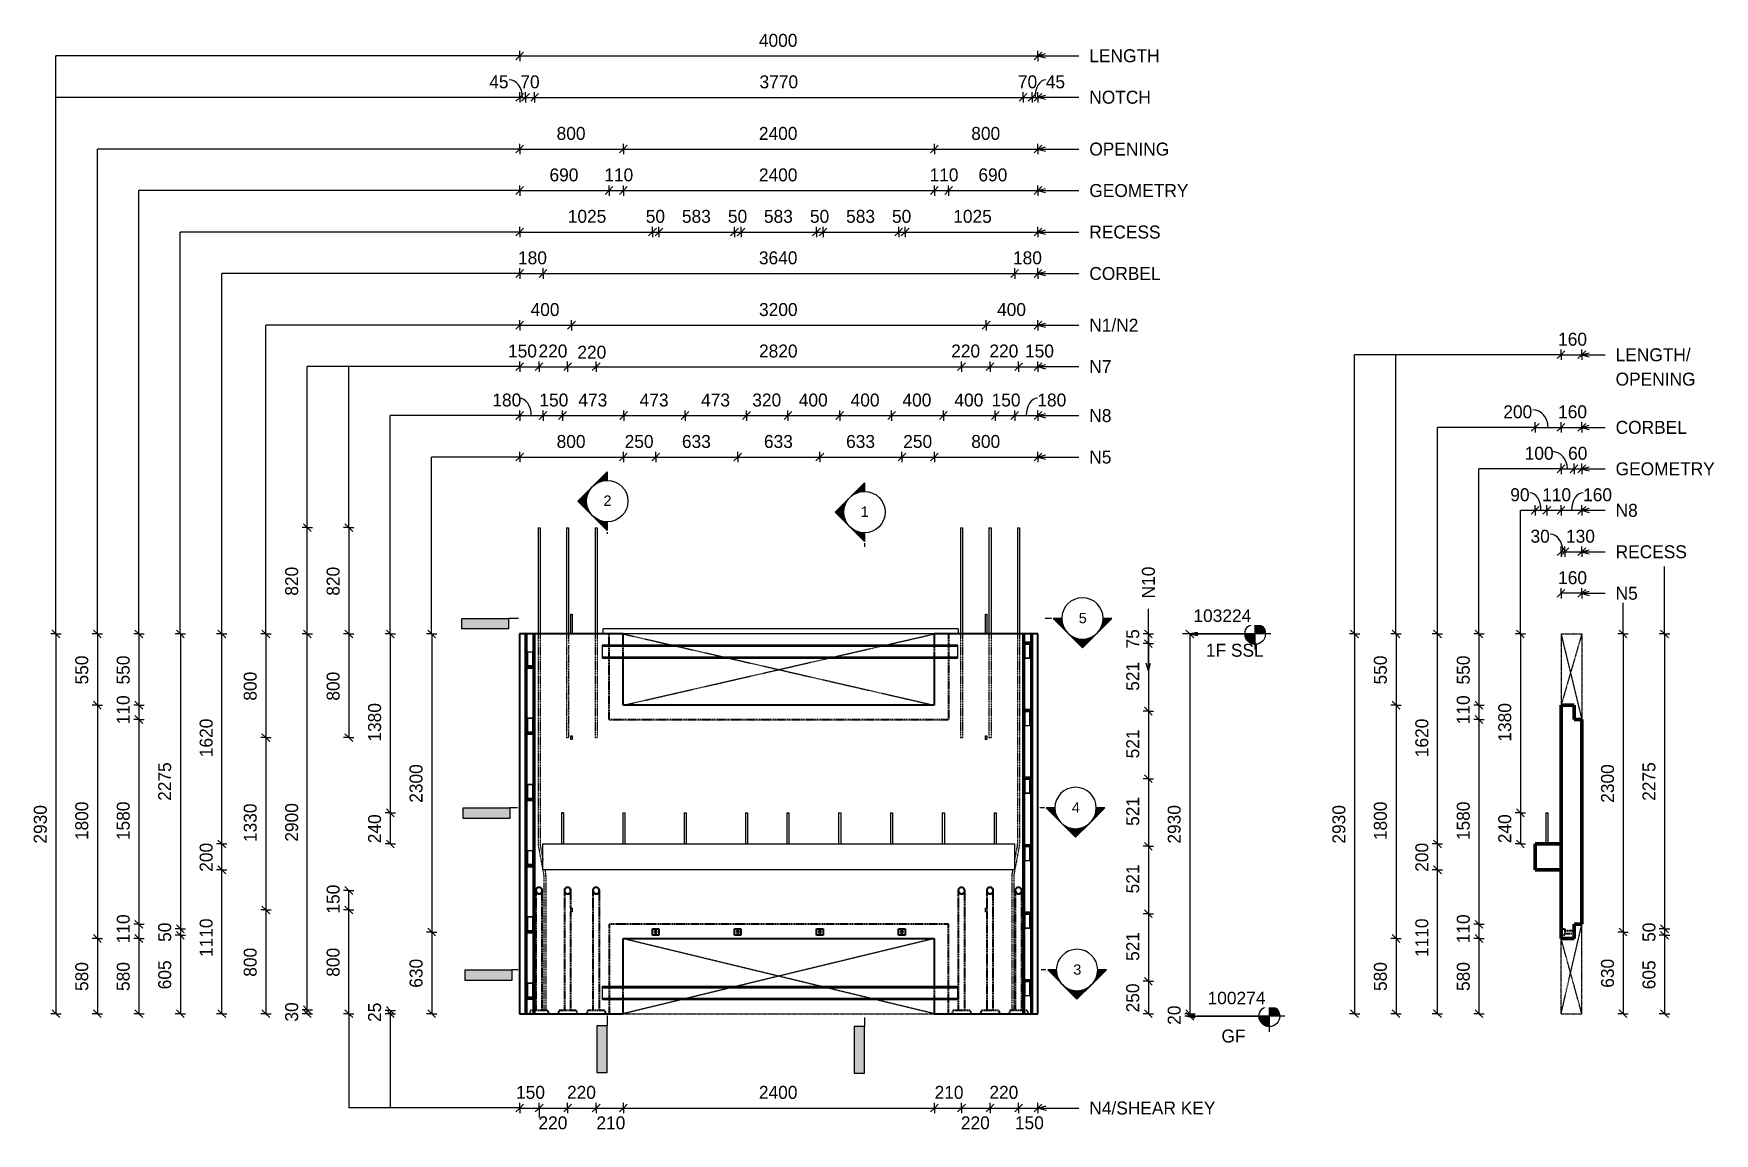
# Model space of a CAD drawing. Header units: millimetres. Extents: x -34201 to -21230, y 2346 to 10832.
import ezdxf

# ---------------------------------------------------------------- set-up
doc = ezdxf.new("R2010")
doc.units = ezdxf.units.MM
doc.linetypes.add('Dash', pattern=[6.36, 3.18, -3.18])
doc.linetypes.add('Overhead', pattern=[3.97, 2.38, -1.59])
for name, color, linetype, lineweight in [('A-ANNO-DIMS', 211, 'Continuous', 9), ('A-ANNO-DIMS-40', 211, 'Continuous', 9), ('A-DETL-MBND', 5, 'Continuous', 18), ('A-FLOR-OVHD', 1, 'Overhead', 18), ('A-GENM', 13, 'Continuous', 18), ('A-GENM-HDLN', 13, 'Dash', 18), ('A-WALL', 113, 'Continuous', 25), ('A-WALL-HDLN', 110, 'Dash', 25), ('G-ANNO-DIMS', 111, 'Continuous', 9), ('G-ANNO-SYMB', 111, 'Continuous', 9), ('G-ANNO-TEXT', 231, 'Continuous', 9), ('S-BEAM', 12, 'Continuous', 18), ('S-RBAR', 171, 'Continuous', 18)]:
    doc.layers.add(name, color=color, linetype=linetype, lineweight=lineweight)
doc.styles.add('Arial', font='arial.ttf', dxfattribs={"height": 80})
doc.styles.add('Arial_1', font='arial.ttf', dxfattribs={"height": 96})
doc.styles.add('Nirmala UI Semilight', font='NirmalaS.ttf', dxfattribs={"height": 100})
doc.dimstyles.new('Diagonal_-_2_5mm_NI_UI', dxfattribs={"dimscale": 304.8, "dimtxt": 104.736395, "dimasz": 0.19685, "dimexe": 0.131234, "dimexo": 0.0625, "dimgap": 0.131234, "dimtad": 1, "dimdec": 0, "dimzin": 0, "dimdsep": 46, "dimtxsty": 'Nirmala UI Semilight', "dimblk1": 'OBLIQUE', "dimblk2": 'OBLIQUE', "dimsah": 1, "dimcen": 0.09, "dimazin": 0, "dimtfac": 1, "dimtdec": 4, "dimtix": 1, "dimtmove": 0, "dimatfit": 3, "dimfxl": 0.131234, "dimfxlon": 1, "dimtvp": 1, "dimtolj": 1, "dimtzin": 0, "dimarcsym": 2})
doc.dimstyles.new('Diagonal_-_2_5mm_NI_UI_1', dxfattribs={"dimscale": 304.8, "dimtxt": 104.736395, "dimasz": 0.19685, "dimexe": 0.131234, "dimexo": 0.0625, "dimgap": 0.131234, "dimtad": 1, "dimdec": 0, "dimzin": 0, "dimdsep": 46, "dimtxsty": 'Nirmala UI Semilight', "dimblk1": 'OBLIQUE', "dimblk2": 'OBLIQUE', "dimsah": 1, "dimcen": 0.09, "dimazin": 0, "dimtfac": 1, "dimtdec": 4, "dimtix": 1, "dimtmove": 1, "dimatfit": 3, "dimfxl": 0.131234, "dimfxlon": 1, "dimtvp": 1, "dimtolj": 1, "dimtzin": 0, "dimarcsym": 2})
doc.dimstyles.new('Diagonal_-_2_5mm_NI_UI_2', dxfattribs={"dimscale": 304.8, "dimtxt": 104.736395, "dimasz": 0.19685, "dimexe": 0.131234, "dimexo": 0.0625, "dimgap": 0.131234, "dimtad": 1, "dimdec": 0, "dimzin": 0, "dimdsep": 46, "dimtxsty": 'Nirmala UI Semilight', "dimblk1": 'OBLIQUE', "dimblk2": 'OBLIQUE', "dimsah": 1, "dimcen": 0.09, "dimazin": 0, "dimtfac": 1, "dimtdec": 4, "dimtix": 1, "dimtmove": 2, "dimatfit": 3, "dimfxl": 0.131234, "dimfxlon": 1, "dimtvp": 1, "dimtolj": 1, "dimtzin": 0, "dimarcsym": 2})

msp = doc.modelspace()

# ---------------------------------------------------------------- texts
at = {"layer": 'G-ANNO-SYMB', "char_height": 80, "width": 76.962, "attachment_point": 1, "style": 'Arial'}
for s, insert in [('2', (-29803.3, 7268.3)), ('1', (-27818.3, 7183.3)), ('5', (-26135.6, 6362.8)), ('4', (-26188.9, 4900.4)), ('3', (-26177.9, 3650.4))]:
    msp.add_mtext(s, dxfattribs=dict(at, insert=insert))
at = {"layer": 'G-ANNO-TEXT', "color": 7, "char_height": 100, "attachment_point": 1, "style": 'Nirmala UI Semilight'}
for s, insert, width in [('LENGTH', (-26054, 10711.1), 612.489), ('NOTCH', (-26054, 10391.1), 564.388), ('OPENING', (-26054, 9991.1), 715.105), ('GEOMETRY', (-26054, 9671.1), 843.375), ('RECESS', (-26054, 9351.1), 551.561), ('CORBEL', (-26054, 9031.1), 596.455), ('N1/N2', (-26054, 8632.4), 468.185), ('N7', (-26054, 8312.4), 211.645), ('LENGTH/', (-21992.2, 8403.9), 676.624), ('OPENING', (-21992.2, 8216), 715.105), ('N8', (-26054, 7934.6), 214.852), ('CORBEL', (-21992.2, 7843.9), 596.455), ('N5', (-26054, 7614.6), 214.852), ('GEOMETRY', (-21992.2, 7523.9), 843.375), ('N8', (-21992.2, 7203.9), 214.852), ('RECESS', (-21992.2, 6883.9), 551.561), ('N5', (-21992.2, 6563.9), 214.852), ('1F SSL', (-25154.4, 6124.1), 445.738), ('GF', (-25034.4, 3147.8), 195.612), ('N4/SHEAR KEY', (-26054, 2592.2), 1103.122)]:
    msp.add_mtext(s, dxfattribs=dict(at, insert=insert, width=width))
at = {"layer": 'G-ANNO-TEXT', "color": 7, "insert": (-25648.1, 6474.4), "char_height": 100, "width": 278.987, "attachment_point": 1, "rotation": 90, "style": 'Nirmala UI Semilight'}
msp.add_mtext('N10', dxfattribs=at)

# ---------------------------------------------------------------- blocks, each defined once
blk = doc.blocks.new('loopbox down bent - Wire Loop-600440-Elevation Front')
at = {"layer": 'A-GENM'}
for p, q in [((-30391, 4017), (-30391, 3907)), ((-30390, 4017), (-30391, 4017)), ((-30391, 3907), (-30391, 3892)), ((-30391, 3892), (-30390, 3892)), ((-30390, 4017), (-30389, 4017)), ((-30389, 3892), (-30390, 3892)), ((-30389, 4017), (-30389, 3909)), ((-30389, 4017), (-30352, 4017)), ((-30352, 4016), (-30389, 4016)), ((-30389, 3909), (-30389, 3909)), ((-30389, 3903), (-30389, 3903)), ((-30389, 3903), (-30389, 3892)), ((-30389, 3893), (-30352, 3893)), ((-30352, 3892), (-30389, 3892)), ((-30352, 4017), (-30351, 4017)), ((-30352, 4017), (-30352, 3909)), ((-30352, 3909), (-30352, 3909)), ((-30352, 3903), (-30352, 3903)), ((-30352, 3903), (-30352, 3892)), ((-30351, 3892), (-30352, 3892)), ((-30349, 4017), (-30351, 4017)), ((-30351, 3892), (-30349, 3892)), ((-30349, 3905), (-30349, 4017)), ((-30349, 3892), (-30349, 3905))]:
    blk.add_line(p, q, dxfattribs=at)
at = {"layer": 'A-GENM', "flags": 128}
for points in [[(-30392, 3906), (-30391, 3908), (-30389, 3909)], [(-30389, 3903), (-30391, 3904), (-30392, 3906)], [(-30352, 3909), (-30356, 3909), (-30366, 3909), (-30378, 3909), (-30387, 3909), (-30389, 3909)], [(-30389, 3903), (-30385, 3903), (-30375, 3903), (-30363, 3903), (-30354, 3903), (-30352, 3903)], [(-30352, 3909), (-30349, 3907), (-30349, 3906)], [(-30349, 3906), (-30350, 3903), (-30352, 3903)]]:
    blk.add_lwpolyline(points, dxfattribs=at)
at = {"layer": 'A-GENM'}
for start_param, end_param in [(0.108567, 0.261672), (2.87992, 3.101861), (5.759587, 6.174619), (3.255247, 3.349095)]:
    blk.add_ellipse((-30385, 3906), major_axis=(0, 3.04), ratio=0.992467, start_param=start_param, end_param=end_param, dxfattribs=at)
blk = doc.blocks.new('RR spread anchor face based - RR-SA-2_5-150-614724-Elevation Front')
at = {"layer": 'A-GENM'}
for p, q in [((-30055.393947, 5412.25), (-30055.393947, 5414.75)), ((-30055.393947, 5414.75), (-30045.393947, 5414.75)), ((-30055.393947, 5387.25), (-30055.393947, 5412.25)), ((-30055.393947, 5412.25), (-30045.393947, 5412.25)), ((-30055.393947, 5384.75), (-30055.393947, 5387.25)), ((-30055.393947, 5387.25), (-30045.393947, 5387.25)), ((-30045.393947, 5384.75), (-30055.393947, 5384.75)), ((-30045.393947, 5414.75), (-30045.393947, 5412.25)), ((-30045.393947, 5412.25), (-30045.393947, 5387.25)), ((-30045.393947, 5387.25), (-30045.393947, 5384.75))]:
    blk.add_line(p, q, dxfattribs=at)
blk = doc.blocks.new('M_Linear Stiffener-Channel - C100X8-5379209-Elevation Front')
at = {"layer": 'S-BEAM'}
for p, q in [((-29812, 6108), (-29812, 6116)), ((-29812, 6116), (-27072, 6116)), ((-29812, 6105), (-29812, 6108)), ((-29812, 6108), (-27072, 6108)), ((-29812, 6024), (-29812, 6105)), ((-29812, 6105), (-27072, 6105)), ((-27072, 6116), (-27072, 6108)), ((-27072, 6108), (-27072, 6105)), ((-27072, 6105), (-27072, 6024)), ((-29812, 6021), (-29812, 6024)), ((-29812, 6024), (-27072, 6024)), ((-29812, 6014), (-29812, 6021)), ((-27072, 6021), (-29812, 6021)), ((-29812, 6014), (-27072, 6014)), ((-27072, 6024), (-27072, 6021)), ((-27072, 6021), (-27072, 6014))]:
    blk.add_line(p, q, dxfattribs=at)
blk = doc.blocks.new('M_Rectangular Corbel - M_Rectangular Corbel-5377587-Elevation Front')
at = {"layer": 'S-BEAM'}
for p, q in [((-30270.393947, 4379.75), (-30270.393947, 4579.75)), ((-30270.393947, 4579.75), (-26630.393947, 4579.75)), ((-26630.393947, 4579.75), (-26630.393947, 4379.75)), ((-26630.393947, 4379.75), (-30270.393947, 4379.75))]:
    blk.add_line(p, q, dxfattribs=at)
blk = doc.blocks.new('RR spread anchor face based - RR-SA-4_0-240-614738-Elevation Front')
at = {"layer": 'A-GENM'}
for p, q in [((-30056.393947, 6348.75), (-30056.393947, 6353.75)), ((-30056.393947, 6353.75), (-30044.393947, 6353.75)), ((-30056.393947, 6199.75), (-30056.393947, 6348.75)), ((-30044.393947, 6348.75), (-30056.393947, 6348.75)), ((-30044.393947, 6353.75), (-30044.393947, 6348.75)), ((-30044.393947, 6348.75), (-30044.393947, 6199.75))]:
    blk.add_line(p, q, dxfattribs=at)
blk = doc.blocks.new('M_Linear Stiffener-Channel - C100X8-V3-Elevation Front')
at = {"layer": 'S-BEAM'}
for p, q in [((-29807, 6200), (-29807, 6240)), ((-27067, 6240), (-29807, 6240)), ((-27067, 6240), (-27067, 6200)), ((-27250, 6200), (-29650, 6200))]:
    blk.add_line(p, q, dxfattribs=at)
blk = doc.blocks.new('loopbox down bent - Wire Loop-V4-Elevation Front')
at = {"layer": 'A-GENM'}
for p, q in [((-26551, 5617), (-26551, 5605)), ((-26550, 5617), (-26551, 5617)), ((-26551, 5605), (-26551, 5492)), ((-26550, 5617), (-26549, 5617)), ((-26549, 5607), (-26549, 5617)), ((-26549, 5617), (-26512, 5617)), ((-26512, 5616), (-26549, 5616)), ((-26549, 5607), (-26549, 5607)), ((-26549, 5601), (-26549, 5601)), ((-26549, 5492), (-26549, 5601)), ((-26512, 5617), (-26511, 5617)), ((-26512, 5607), (-26512, 5617)), ((-26512, 5607), (-26512, 5607)), ((-26512, 5601), (-26512, 5601)), ((-26512, 5492), (-26512, 5601)), ((-26509, 5617), (-26511, 5617)), ((-26509, 5603), (-26509, 5617)), ((-26509, 5492), (-26509, 5603)), ((-26551, 5492), (-26550, 5492)), ((-26549, 5492), (-26550, 5492)), ((-26549, 5493), (-26512, 5493)), ((-26512, 5492), (-26549, 5492)), ((-26511, 5492), (-26512, 5492)), ((-26511, 5492), (-26509, 5492))]:
    blk.add_line(p, q, dxfattribs=at)
at = {"layer": 'A-GENM', "flags": 128}
for points in [[(-26552, 5604), (-26551, 5606), (-26549, 5607)], [(-26549, 5601), (-26551, 5602), (-26552, 5604)], [(-26549, 5607), (-26546, 5605), (-26546, 5604)], [(-26512, 5607), (-26516, 5607), (-26526, 5607), (-26538, 5607), (-26547, 5607), (-26549, 5607)], [(-26546, 5604), (-26547, 5601), (-26549, 5601)], [(-26549, 5601), (-26545, 5601), (-26535, 5601), (-26523, 5601), (-26514, 5601), (-26512, 5601)], [(-26515, 5604), (-26514, 5606), (-26512, 5607)], [(-26512, 5601), (-26514, 5602), (-26515, 5604)], [(-26512, 5607), (-26509, 5605), (-26509, 5604)], [(-26509, 5604), (-26510, 5601), (-26512, 5601)]]:
    blk.add_lwpolyline(points, dxfattribs=at)
at = {"layer": 'A-GENM'}
for start_param, end_param in [(0.113655, 0.207502), (2.617994, 3.033026), (6.021513, 6.243453), (3.250159, 3.403265)]:
    blk.add_ellipse((-26516, 5604), major_axis=(0, 3.04), ratio=0.992467, start_param=start_param, end_param=end_param, dxfattribs=at)
at = {"layer": 'A-GENM-HDLN'}
for p, q in [((-26551, 5606), (-26551, 5617)), ((-26551, 5616), (-26551, 5617)), ((-26549, 5616), (-26551, 5616)), ((-26551, 5492), (-26551, 5606)), ((-26549, 5601), (-26549, 5607)), ((-26510, 5616), (-26512, 5616)), ((-26512, 5601), (-26512, 5607)), ((-26510, 5601), (-26510, 5617)), ((-26510, 5617), (-26510, 5616)), ((-26510, 5492), (-26510, 5601)), ((-26551, 5493), (-26549, 5493)), ((-26551, 5492), (-26551, 5493)), ((-26512, 5493), (-26510, 5493)), ((-26510, 5493), (-26510, 5492))]:
    blk.add_line(p, q, dxfattribs=at)
for start_param, end_param in [(0.223854, 1.570796), (1.570796, 2.617994), (5.759587, 6.021386), (3.403392, 3.665191)]:
    blk.add_ellipse((-26516, 5604), major_axis=(0, 3.04), ratio=0.992467, start_param=start_param, end_param=end_param, dxfattribs=at)
blk = doc.blocks.new('loopbox down bent - Wire Loop-V2-Elevation Front')
at = {"layer": 'A-GENM'}
for p, q in [((-26551, 6138), (-26551, 6126)), ((-26550, 6138), (-26551, 6138)), ((-26551, 6126), (-26551, 6013)), ((-26550, 6138), (-26549, 6138)), ((-26549, 6128), (-26549, 6138)), ((-26549, 6138), (-26512, 6138)), ((-26512, 6137), (-26549, 6137)), ((-26549, 6128), (-26549, 6128)), ((-26549, 6122), (-26549, 6122)), ((-26549, 6013), (-26549, 6122)), ((-26512, 6138), (-26511, 6138)), ((-26512, 6128), (-26512, 6138)), ((-26512, 6128), (-26512, 6128)), ((-26512, 6122), (-26512, 6122)), ((-26512, 6013), (-26512, 6122)), ((-26509, 6138), (-26511, 6138)), ((-26509, 6124), (-26509, 6138)), ((-26509, 6013), (-26509, 6124)), ((-26551, 6013), (-26550, 6013)), ((-26549, 6013), (-26550, 6013)), ((-26549, 6014), (-26512, 6014)), ((-26512, 6013), (-26549, 6013)), ((-26511, 6013), (-26512, 6013)), ((-26511, 6013), (-26509, 6013))]:
    blk.add_line(p, q, dxfattribs=at)
at = {"layer": 'A-GENM', "flags": 128}
for points in [[(-26552, 6125), (-26551, 6127), (-26549, 6128)], [(-26549, 6122), (-26551, 6123), (-26552, 6125)], [(-26549, 6128), (-26546, 6126), (-26546, 6125)], [(-26512, 6128), (-26516, 6128), (-26526, 6128), (-26538, 6128), (-26547, 6128), (-26549, 6128)], [(-26546, 6125), (-26547, 6122), (-26549, 6122)], [(-26549, 6122), (-26545, 6122), (-26535, 6122), (-26523, 6122), (-26514, 6122), (-26512, 6122)], [(-26515, 6125), (-26514, 6127), (-26512, 6128)], [(-26512, 6122), (-26514, 6123), (-26515, 6125)], [(-26512, 6128), (-26509, 6126), (-26509, 6125)], [(-26509, 6125), (-26510, 6122), (-26512, 6122)]]:
    blk.add_lwpolyline(points, dxfattribs=at)
at = {"layer": 'A-GENM'}
for start_param, end_param in [(0.113655, 0.207502), (2.678109, 3.033026), (6.021513, 6.243453), (3.250159, 3.403265)]:
    blk.add_ellipse((-26516, 6125), major_axis=(0, 3.04), ratio=0.992467, start_param=start_param, end_param=end_param, dxfattribs=at)
at = {"layer": 'A-GENM-HDLN'}
for p, q in [((-26551, 6127), (-26551, 6138)), ((-26551, 6137), (-26551, 6138)), ((-26549, 6137), (-26551, 6137)), ((-26551, 6013), (-26551, 6127)), ((-26549, 6122), (-26549, 6128)), ((-26510, 6137), (-26512, 6137)), ((-26512, 6122), (-26512, 6128)), ((-26510, 6122), (-26510, 6138)), ((-26510, 6138), (-26510, 6137)), ((-26510, 6013), (-26510, 6122)), ((-26551, 6014), (-26549, 6014)), ((-26551, 6013), (-26551, 6014)), ((-26512, 6014), (-26510, 6014)), ((-26510, 6014), (-26510, 6013))]:
    blk.add_line(p, q, dxfattribs=at)
for start_param, end_param in [(0.223854, 1.570796), (1.570796, 2.661757), (5.759587, 6.021386), (3.403392, 3.665191)]:
    blk.add_ellipse((-26516, 6125), major_axis=(0, 3.04), ratio=0.992467, start_param=start_param, end_param=end_param, dxfattribs=at)
blk = doc.blocks.new('M_Rectangular Corbel - M_Rectangular Corbel-5377587-Elevation Right')
at = {"layer": 'S-BEAM', "lineweight": 50}
for p, q in [((78073, 4580), (77873, 4580)), ((77873, 4580), (77873, 4380)), ((78073, 4380), (78073, 4580)), ((77873, 4380), (78073, 4380))]:
    blk.add_line(p, q, dxfattribs=at)
blk = doc.blocks.new('Detail View - M_Section Tail - Filled Horizontal-14034-Elevation Front')
at = {"layer": 'G-ANNO-SYMB'}
blk.add_hatch(color=256, dxfattribs=at).paths.add_polyline_path([(-30510, 3527), (-30510, 3607), (-30870, 3607), (-30870, 3527)])
for p, q in [((-30870, 3527), (-30870, 3607)), ((-30870, 3607), (-30510, 3607)), ((-30510, 3527), (-30870, 3527)), ((-30510, 3607), (-30510, 3527))]:
    blk.add_line(p, q, dxfattribs=at)
blk = doc.blocks.new('Detail View - M_Section Head - Filled SHOP DWG-600895-Elevation Front')
at = {"layer": 'G-ANNO-SYMB'}
h = blk.add_hatch(color=256, dxfattribs=at)
edge = h.paths.add_edge_path()
edge.add_line((-26375, 3607), (-26309, 3607))
edge.add_arc((-26149, 3607), 160, 180, 225)
edge.add_line((-26262, 3494), (-26375, 3607))
h = blk.add_hatch(color=256, dxfattribs=at)
edge = h.paths.add_edge_path()
edge.add_line((-25922, 3607), (-26035, 3494))
edge.add_arc((-26149, 3607), 160, 315, 360)
edge.add_line((-25989, 3607), (-25922, 3607))
h = blk.add_hatch(color=256, dxfattribs=at)
edge = h.paths.add_edge_path()
edge.add_line((-26149, 3381), (-26262, 3494))
edge.add_arc((-26149, 3607), 160, 225, 270)
edge.add_line((-26149, 3447), (-26149, 3381))
h = blk.add_hatch(color=256, dxfattribs=at)
edge = h.paths.add_edge_path()
edge.add_line((-26149, 3381), (-26149, 3447))
edge.add_arc((-26149, 3607), 160, 270, 315)
edge.add_line((-26035, 3494), (-26149, 3381))
for p, q in [((-26149, 3381), (-26375, 3607)), ((-26309, 3607), (-26375, 3607)), ((-26375, 3607), (-26262, 3494)), ((-26309, 3607), (-26375, 3607)), ((-26149, 3381), (-25922, 3607)), ((-26035, 3494), (-25922, 3607)), ((-25989, 3607), (-25922, 3607)), ((-25922, 3607), (-25989, 3607)), ((-26262, 3494), (-26149, 3381)), ((-26149, 3381), (-26035, 3494)), ((-26149, 3447), (-26149, 3381)), ((-26149, 3381), (-26149, 3447))]:
    blk.add_line(p, q, dxfattribs=at)
for start, end in [(360, 180), (180, 360), (180, 225), (315, 0), (225, 270), (270, 315)]:
    blk.add_arc((-26149, 3607), 160, start, end, dxfattribs=at)
blk = doc.blocks.new('DIMBLOCK1-Elevation Front')
at = {"layer": 'A-ANNO-DIMS-40'}
for p, q in [((-30450, 10660), (-30480, 10630)), ((-30450, 10660), (-30450, 10700)), ((-30450, 10660), (-30420, 10690)), ((-30450, 10660), (-26450, 10660)), ((-30450, 10660), (-30450, 10620)), ((-26450, 10660), (-26480, 10630)), ((-26450, 10660), (-26450, 10700)), ((-26450, 10660), (-26420, 10690)), ((-26450, 10660), (-26450, 10620))]:
    blk.add_line(p, q, dxfattribs=at)
at = {"layer": 'A-ANNO-DIMS-40', "color": 0, "insert": (-28604, 10830), "char_height": 100, "width": 367.91, "attachment_point": 1, "line_spacing_factor": 1.142579, "style": 'Nirmala UI Semilight'}
blk.add_mtext('4000', dxfattribs=at)
blk = doc.blocks.new('_Oblique')
at = {"color": 0, "linetype": 'ByBlock', "lineweight": -2}
blk.add_line((-0.5, -0.5), (0.5, 0.5), dxfattribs=at)
blk = doc.blocks.new('DIMBLOCK2-Elevation Front')
at = {"layer": 'A-ANNO-DIMS-40'}
for p, q in [((-30450, 10340), (-30450, 10380)), ((-30405, 10340), (-30405, 10380)), ((-30450, 10340), (-30480, 10310)), ((-30450, 10340), (-30420, 10370)), ((-30450, 10340), (-30405, 10340)), ((-30450, 10340), (-30450, 10300)), ((-30405, 10340), (-30435, 10310)), ((-30405, 10340), (-30375, 10370)), ((-30405, 10340), (-30405, 10300))]:
    blk.add_line(p, q, dxfattribs=at)
blk.add_ellipse((-30531, 10340), major_axis=(0, 135), ratio=0.761392, start_param=4.712389, end_param=6.283185, dxfattribs=at)
at = {"layer": 'A-ANNO-DIMS-40', "color": 0, "insert": (-30685, 10510), "char_height": 100, "width": 185.1, "attachment_point": 1, "line_spacing_factor": 1.142579, "style": 'Nirmala UI Semilight'}
blk.add_mtext('45', dxfattribs=at)
blk = doc.blocks.new('DIMBLOCK3-Elevation Front')
at = {"layer": 'A-ANNO-DIMS-40'}
for p, q in [((-30405, 10340), (-30405, 10380)), ((-30335, 10340), (-30335, 10380)), ((-30405, 10340), (-30435, 10310)), ((-30405, 10340), (-30375, 10370)), ((-30405, 10340), (-30335, 10340)), ((-30405, 10340), (-30405, 10300)), ((-30335, 10340), (-30365, 10310)), ((-30335, 10340), (-30305, 10370)), ((-30335, 10340), (-30335, 10300))]:
    blk.add_line(p, q, dxfattribs=at)
at = {"layer": 'A-ANNO-DIMS-40', "color": 0, "insert": (-30445, 10510), "char_height": 100, "width": 178.24, "attachment_point": 1, "line_spacing_factor": 1.142579, "style": 'Nirmala UI Semilight'}
blk.add_mtext('70', dxfattribs=at)
blk = doc.blocks.new('DIMBLOCK4-Elevation Front')
at = {"layer": 'A-ANNO-DIMS-40'}
for p, q in [((-30335, 10340), (-30335, 10380)), ((-26565, 10340), (-26565, 10380)), ((-30335, 10340), (-30365, 10310)), ((-30335, 10340), (-30305, 10370)), ((-30335, 10340), (-26565, 10340)), ((-30335, 10340), (-30335, 10300)), ((-26565, 10340), (-26595, 10310)), ((-26565, 10340), (-26535, 10370)), ((-26565, 10340), (-26565, 10300))]:
    blk.add_line(p, q, dxfattribs=at)
at = {"layer": 'A-ANNO-DIMS-40', "color": 0, "insert": (-28599, 10510), "char_height": 100, "width": 356.48, "attachment_point": 1, "line_spacing_factor": 1.142579, "style": 'Nirmala UI Semilight'}
blk.add_mtext('3770', dxfattribs=at)
blk = doc.blocks.new('DIMBLOCK5-Elevation Front')
at = {"layer": 'A-ANNO-DIMS-40'}
for p, q in [((-26565, 10340), (-26565, 10380)), ((-26495, 10340), (-26495, 10380)), ((-26565, 10340), (-26595, 10310)), ((-26565, 10340), (-26535, 10370)), ((-26565, 10340), (-26495, 10340)), ((-26565, 10340), (-26565, 10300)), ((-26495, 10340), (-26525, 10310)), ((-26495, 10340), (-26465, 10370)), ((-26495, 10340), (-26495, 10300))]:
    blk.add_line(p, q, dxfattribs=at)
at = {"layer": 'A-ANNO-DIMS-40', "color": 0, "insert": (-26605, 10510), "char_height": 100, "width": 178.24, "attachment_point": 1, "line_spacing_factor": 1.142579, "style": 'Nirmala UI Semilight'}
blk.add_mtext('70', dxfattribs=at)
blk = doc.blocks.new('DIMBLOCK6-Elevation Front')
at = {"layer": 'A-ANNO-DIMS-40'}
for p, q in [((-26495, 10340), (-26495, 10380)), ((-26450, 10340), (-26450, 10380)), ((-26495, 10340), (-26525, 10310)), ((-26495, 10340), (-26465, 10370)), ((-26495, 10340), (-26450, 10340)), ((-26495, 10340), (-26495, 10300)), ((-26450, 10340), (-26480, 10310)), ((-26450, 10340), (-26420, 10370)), ((-26450, 10340), (-26450, 10300))]:
    blk.add_line(p, q, dxfattribs=at)
blk.add_ellipse((-26390, 10340), major_axis=(0, 135), ratio=0.614655, start_param=0, end_param=1.570796, dxfattribs=at)
at = {"layer": 'A-ANNO-DIMS-40', "color": 0, "insert": (-26390, 10510), "char_height": 100, "width": 185.1, "attachment_point": 1, "line_spacing_factor": 1.142579, "style": 'Nirmala UI Semilight'}
blk.add_mtext('45', dxfattribs=at)
blk = doc.blocks.new('DIMBLOCK7-Elevation Front')
at = {"layer": 'A-ANNO-DIMS-40'}
for p, q in [((-30450, 9941), (-30480, 9911)), ((-30450, 9941), (-30450, 9981)), ((-30450, 9941), (-30420, 9971)), ((-30450, 9941), (-29650, 9941)), ((-30450, 9941), (-30450, 9901)), ((-29650, 9941), (-29680, 9911)), ((-29650, 9941), (-29650, 9981)), ((-29650, 9941), (-29620, 9971)), ((-29650, 9941), (-29650, 9901))]:
    blk.add_line(p, q, dxfattribs=at)
at = {"layer": 'A-ANNO-DIMS-40', "color": 0, "insert": (-30165, 10112), "char_height": 100, "width": 274.22, "attachment_point": 1, "line_spacing_factor": 1.142579, "style": 'Nirmala UI Semilight'}
blk.add_mtext('800', dxfattribs=at)
blk = doc.blocks.new('DIMBLOCK8-Elevation Front')
at = {"layer": 'A-ANNO-DIMS-40'}
for p, q in [((-29650, 9941), (-29680, 9911)), ((-29650, 9941), (-29650, 9981)), ((-29650, 9941), (-29620, 9971)), ((-29650, 9941), (-27250, 9941)), ((-29650, 9941), (-29650, 9901)), ((-27250, 9941), (-27280, 9911)), ((-27250, 9941), (-27250, 9981)), ((-27250, 9941), (-27220, 9971)), ((-27250, 9941), (-27250, 9901))]:
    blk.add_line(p, q, dxfattribs=at)
at = {"layer": 'A-ANNO-DIMS-40', "color": 0, "insert": (-28604, 10112), "char_height": 100, "width": 367.91, "attachment_point": 1, "line_spacing_factor": 1.142579, "style": 'Nirmala UI Semilight'}
blk.add_mtext('2400', dxfattribs=at)
blk = doc.blocks.new('DIMBLOCK9-Elevation Front')
at = {"layer": 'A-ANNO-DIMS-40'}
for p, q in [((-27250, 9941), (-27280, 9911)), ((-27250, 9941), (-27250, 9981)), ((-27250, 9941), (-27220, 9971)), ((-27250, 9941), (-26450, 9941)), ((-27250, 9941), (-27250, 9901)), ((-26450, 9941), (-26480, 9911)), ((-26450, 9941), (-26450, 9981)), ((-26450, 9941), (-26420, 9971)), ((-26450, 9941), (-26450, 9901))]:
    blk.add_line(p, q, dxfattribs=at)
at = {"layer": 'A-ANNO-DIMS-40', "color": 0, "insert": (-26965, 10112), "char_height": 100, "width": 274.22, "attachment_point": 1, "line_spacing_factor": 1.142579, "style": 'Nirmala UI Semilight'}
blk.add_mtext('800', dxfattribs=at)
blk = doc.blocks.new('DIMBLOCK10-Elevation Front')
at = {"layer": 'A-ANNO-DIMS-40'}
for p, q in [((-30450, 9621), (-30480, 9591)), ((-30450, 9621), (-30450, 9661)), ((-30450, 9621), (-30420, 9651)), ((-30450, 9621), (-29760, 9621)), ((-30450, 9621), (-30450, 9581)), ((-29760, 9621), (-29790, 9591)), ((-29760, 9621), (-29760, 9661)), ((-29760, 9621), (-29730, 9651)), ((-29760, 9621), (-29760, 9581))]:
    blk.add_line(p, q, dxfattribs=at)
at = {"layer": 'A-ANNO-DIMS-40', "color": 0, "insert": (-30220, 9792), "char_height": 100, "width": 274.22, "attachment_point": 1, "line_spacing_factor": 1.142579, "style": 'Nirmala UI Semilight'}
blk.add_mtext('690', dxfattribs=at)
blk = doc.blocks.new('DIMBLOCK11-Elevation Front')
at = {"layer": 'A-ANNO-DIMS-40'}
for p, q in [((-29760, 9621), (-29790, 9591)), ((-29760, 9621), (-29760, 9661)), ((-29760, 9621), (-29730, 9651)), ((-29760, 9621), (-29650, 9621)), ((-29760, 9621), (-29760, 9581)), ((-29650, 9621), (-29680, 9591)), ((-29650, 9621), (-29650, 9661)), ((-29650, 9621), (-29620, 9651)), ((-29650, 9621), (-29650, 9581))]:
    blk.add_line(p, q, dxfattribs=at)
at = {"layer": 'A-ANNO-DIMS-40', "color": 0, "insert": (-29797, 9792), "char_height": 100, "width": 219.38, "attachment_point": 1, "line_spacing_factor": 1.142579, "style": 'Nirmala UI Semilight'}
blk.add_mtext('110', dxfattribs=at)
blk = doc.blocks.new('DIMBLOCK12-Elevation Front')
at = {"layer": 'A-ANNO-DIMS-40'}
for p, q in [((-29650, 9621), (-29680, 9591)), ((-29650, 9621), (-29650, 9661)), ((-29650, 9621), (-29620, 9651)), ((-29650, 9621), (-27250, 9621)), ((-29650, 9621), (-29650, 9581)), ((-27250, 9621), (-27280, 9591)), ((-27250, 9621), (-27250, 9661)), ((-27250, 9621), (-27220, 9651)), ((-27250, 9621), (-27250, 9581))]:
    blk.add_line(p, q, dxfattribs=at)
at = {"layer": 'A-ANNO-DIMS-40', "color": 0, "insert": (-28604, 9792), "char_height": 100, "width": 367.91, "attachment_point": 1, "line_spacing_factor": 1.142579, "style": 'Nirmala UI Semilight'}
blk.add_mtext('2400', dxfattribs=at)
blk = doc.blocks.new('DIMBLOCK13-Elevation Front')
at = {"layer": 'A-ANNO-DIMS-40'}
for p, q in [((-27250, 9621), (-27280, 9591)), ((-27250, 9621), (-27250, 9661)), ((-27250, 9621), (-27220, 9651)), ((-27250, 9621), (-27140, 9621)), ((-27250, 9621), (-27250, 9581)), ((-27140, 9621), (-27170, 9591)), ((-27140, 9621), (-27140, 9661)), ((-27140, 9621), (-27110, 9651)), ((-27140, 9621), (-27140, 9581))]:
    blk.add_line(p, q, dxfattribs=at)
at = {"layer": 'A-ANNO-DIMS-40', "color": 0, "insert": (-27287, 9792), "char_height": 100, "width": 219.38, "attachment_point": 1, "line_spacing_factor": 1.142579, "style": 'Nirmala UI Semilight'}
blk.add_mtext('110', dxfattribs=at)
blk = doc.blocks.new('DIMBLOCK14-Elevation Front')
at = {"layer": 'A-ANNO-DIMS-40'}
for p, q in [((-27140, 9621), (-27170, 9591)), ((-27140, 9621), (-27140, 9661)), ((-27140, 9621), (-27110, 9651)), ((-27140, 9621), (-26450, 9621)), ((-27140, 9621), (-27140, 9581)), ((-26450, 9621), (-26480, 9591)), ((-26450, 9621), (-26450, 9661)), ((-26450, 9621), (-26420, 9651)), ((-26450, 9621), (-26450, 9581))]:
    blk.add_line(p, q, dxfattribs=at)
at = {"layer": 'A-ANNO-DIMS-40', "color": 0, "insert": (-26910, 9792), "char_height": 100, "width": 274.22, "attachment_point": 1, "line_spacing_factor": 1.142579, "style": 'Nirmala UI Semilight'}
blk.add_mtext('690', dxfattribs=at)
blk = doc.blocks.new('DIMBLOCK15-Elevation Front')
at = {"layer": 'A-ANNO-DIMS-40'}
for p, q in [((-30450, 8582), (-30480, 8552)), ((-30450, 8582), (-30450, 8622)), ((-30450, 8582), (-30420, 8612)), ((-30450, 8582), (-30050, 8582)), ((-30450, 8582), (-30450, 8542)), ((-30050, 8582), (-30080, 8552)), ((-30050, 8582), (-30050, 8622)), ((-30050, 8582), (-30020, 8612)), ((-30050, 8582), (-30050, 8542))]:
    blk.add_line(p, q, dxfattribs=at)
at = {"layer": 'A-ANNO-DIMS-40', "color": 0, "insert": (-30366, 8753), "char_height": 100, "width": 276.5, "attachment_point": 1, "line_spacing_factor": 1.142579, "style": 'Nirmala UI Semilight'}
blk.add_mtext('400', dxfattribs=at)
blk = doc.blocks.new('DIMBLOCK16-Elevation Front')
at = {"layer": 'A-ANNO-DIMS-40'}
for p, q in [((-30050, 8582), (-30080, 8552)), ((-30050, 8582), (-30050, 8622)), ((-30050, 8582), (-30020, 8612)), ((-30050, 8582), (-26850, 8582)), ((-30050, 8582), (-30050, 8542)), ((-26850, 8582), (-26880, 8552)), ((-26850, 8582), (-26850, 8622)), ((-26850, 8582), (-26820, 8612)), ((-26850, 8582), (-26850, 8542))]:
    blk.add_line(p, q, dxfattribs=at)
at = {"layer": 'A-ANNO-DIMS-40', "color": 0, "insert": (-28603, 8753), "char_height": 100, "width": 365.63, "attachment_point": 1, "line_spacing_factor": 1.142579, "style": 'Nirmala UI Semilight'}
blk.add_mtext('3200', dxfattribs=at)
blk = doc.blocks.new('DIMBLOCK17-Elevation Front')
at = {"layer": 'A-ANNO-DIMS-40'}
for p, q in [((-26850, 8582), (-26880, 8552)), ((-26850, 8582), (-26850, 8622)), ((-26850, 8582), (-26820, 8612)), ((-26850, 8582), (-26450, 8582)), ((-26850, 8582), (-26850, 8542)), ((-26450, 8582), (-26480, 8552)), ((-26450, 8582), (-26450, 8622)), ((-26450, 8582), (-26420, 8612)), ((-26450, 8582), (-26450, 8542))]:
    blk.add_line(p, q, dxfattribs=at)
at = {"layer": 'A-ANNO-DIMS-40', "color": 0, "insert": (-26766, 8753), "char_height": 100, "width": 276.5, "attachment_point": 1, "line_spacing_factor": 1.142579, "style": 'Nirmala UI Semilight'}
blk.add_mtext('400', dxfattribs=at)
blk = doc.blocks.new('DIMBLOCK18-Elevation Front')
at = {"layer": 'A-ANNO-DIMS-40'}
for p, q in [((-30450, 8262), (-30450, 8302)), ((-30301, 8262), (-30301, 8302)), ((-30450, 8262), (-30480, 8232)), ((-30450, 8262), (-30420, 8292)), ((-30450, 8262), (-30301, 8262)), ((-30450, 8262), (-30450, 8222)), ((-30301, 8262), (-30331, 8232)), ((-30301, 8262), (-30271, 8292)), ((-30301, 8262), (-30301, 8222))]:
    blk.add_line(p, q, dxfattribs=at)
at = {"layer": 'A-ANNO-DIMS-40', "color": 0, "insert": (-30540, 8433), "char_height": 100, "width": 246.8, "attachment_point": 1, "line_spacing_factor": 1.142579, "style": 'Nirmala UI Semilight'}
blk.add_mtext('150', dxfattribs=at)
blk = doc.blocks.new('DIMBLOCK19-Elevation Front')
at = {"layer": 'A-ANNO-DIMS-40'}
for p, q in [((-30301, 8262), (-30301, 8302)), ((-30080, 8262), (-30080, 8302)), ((-30301, 8262), (-30331, 8232)), ((-30301, 8262), (-30271, 8292)), ((-30301, 8262), (-30080, 8262)), ((-30301, 8262), (-30301, 8222)), ((-30080, 8262), (-30110, 8232)), ((-30080, 8262), (-30050, 8292)), ((-30080, 8262), (-30080, 8222))]:
    blk.add_line(p, q, dxfattribs=at)
at = {"layer": 'A-ANNO-DIMS-40', "color": 0, "insert": (-30305, 8433), "char_height": 100, "width": 274.22, "attachment_point": 1, "line_spacing_factor": 1.142579, "style": 'Nirmala UI Semilight'}
blk.add_mtext('220', dxfattribs=at)
blk = doc.blocks.new('DIMBLOCK20-Elevation Front')
at = {"layer": 'A-ANNO-DIMS-40'}
for p, q in [((-30080, 8262), (-30080, 8302)), ((-29860, 8262), (-29860, 8302)), ((-30080, 8262), (-30110, 8232)), ((-30080, 8262), (-30050, 8292)), ((-30080, 8262), (-29860, 8262)), ((-30080, 8262), (-30080, 8222)), ((-29860, 8262), (-29890, 8232)), ((-29860, 8262), (-29830, 8292)), ((-29860, 8262), (-29860, 8222))]:
    blk.add_line(p, q, dxfattribs=at)
at = {"layer": 'A-ANNO-DIMS-40', "color": 0, "insert": (-30005, 8424), "char_height": 100, "width": 274.22, "attachment_point": 1, "line_spacing_factor": 1.142579, "style": 'Nirmala UI Semilight'}
blk.add_mtext('220', dxfattribs=at)
blk = doc.blocks.new('DIMBLOCK21-Elevation Front')
at = {"layer": 'A-ANNO-DIMS-40'}
for p, q in [((-29860, 8262), (-29860, 8302)), ((-27040, 8262), (-27040, 8302)), ((-29860, 8262), (-29890, 8232)), ((-29860, 8262), (-29830, 8292)), ((-29860, 8262), (-27040, 8262)), ((-29860, 8262), (-29860, 8222)), ((-27040, 8262), (-27070, 8232)), ((-27040, 8262), (-27010, 8292)), ((-27040, 8262), (-27040, 8222))]:
    blk.add_line(p, q, dxfattribs=at)
at = {"layer": 'A-ANNO-DIMS-40', "color": 0, "insert": (-28603, 8433), "char_height": 100, "width": 365.63, "attachment_point": 1, "line_spacing_factor": 1.142579, "style": 'Nirmala UI Semilight'}
blk.add_mtext('2820', dxfattribs=at)
blk = doc.blocks.new('DIMBLOCK22-Elevation Front')
at = {"layer": 'A-ANNO-DIMS-40'}
for p, q in [((-27040, 8262), (-27040, 8302)), ((-26820, 8262), (-26820, 8302)), ((-27040, 8262), (-27070, 8232)), ((-27040, 8262), (-27010, 8292)), ((-27040, 8262), (-26820, 8262)), ((-27040, 8262), (-27040, 8222)), ((-26820, 8262), (-26850, 8232)), ((-26820, 8262), (-26790, 8292)), ((-26820, 8262), (-26820, 8222))]:
    blk.add_line(p, q, dxfattribs=at)
at = {"layer": 'A-ANNO-DIMS-40', "color": 0, "insert": (-27120, 8433), "char_height": 100, "width": 274.22, "attachment_point": 1, "line_spacing_factor": 1.142579, "style": 'Nirmala UI Semilight'}
blk.add_mtext('220', dxfattribs=at)
blk = doc.blocks.new('DIMBLOCK23-Elevation Front')
at = {"layer": 'A-ANNO-DIMS-40'}
for p, q in [((-26820, 8262), (-26820, 8302)), ((-26600, 8262), (-26600, 8302)), ((-26820, 8262), (-26850, 8232)), ((-26820, 8262), (-26790, 8292)), ((-26820, 8262), (-26600, 8262)), ((-26820, 8262), (-26820, 8222)), ((-26600, 8262), (-26630, 8232)), ((-26600, 8262), (-26570, 8292)), ((-26600, 8262), (-26600, 8222))]:
    blk.add_line(p, q, dxfattribs=at)
at = {"layer": 'A-ANNO-DIMS-40', "color": 0, "insert": (-26825, 8433), "char_height": 100, "width": 274.22, "attachment_point": 1, "line_spacing_factor": 1.142579, "style": 'Nirmala UI Semilight'}
blk.add_mtext('220', dxfattribs=at)
blk = doc.blocks.new('DIMBLOCK24-Elevation Front')
at = {"layer": 'A-ANNO-DIMS-40'}
for p, q in [((-26600, 8262), (-26600, 8302)), ((-26450, 8262), (-26450, 8302)), ((-26600, 8262), (-26630, 8232)), ((-26600, 8262), (-26570, 8292)), ((-26600, 8262), (-26450, 8262)), ((-26600, 8262), (-26600, 8222)), ((-26450, 8262), (-26480, 8232)), ((-26450, 8262), (-26420, 8292)), ((-26450, 8262), (-26450, 8222))]:
    blk.add_line(p, q, dxfattribs=at)
at = {"layer": 'A-ANNO-DIMS-40', "color": 0, "insert": (-26550, 8433), "char_height": 100, "width": 246.8, "attachment_point": 1, "line_spacing_factor": 1.142579, "style": 'Nirmala UI Semilight'}
blk.add_mtext('150', dxfattribs=at)
blk = doc.blocks.new('DIMBLOCK25-Elevation Front')
at = {"layer": 'A-ANNO-DIMS-40'}
for p, q in [((-33389, 6200), (-33419, 6230)), ((-33389, 6200), (-33429, 6200)), ((-33389, 6200), (-33389, 5650)), ((-33389, 6200), (-33359, 6170)), ((-33389, 6200), (-33349, 6200)), ((-33389, 5650), (-33429, 5650)), ((-33389, 5650), (-33419, 5680)), ((-33389, 5650), (-33359, 5620)), ((-33389, 5650), (-33349, 5650))]:
    blk.add_line(p, q, dxfattribs=at)
at = {"layer": 'A-ANNO-DIMS-40', "color": 0, "insert": (-33560, 5810), "char_height": 100, "width": 274.22, "attachment_point": 1, "rotation": 90, "line_spacing_factor": 1.142579, "style": 'Nirmala UI Semilight'}
blk.add_mtext('550', dxfattribs=at)
blk = doc.blocks.new('DIMBLOCK26-Elevation Front')
at = {"layer": 'A-ANNO-DIMS-40'}
for p, q in [((-33389, 5650), (-33429, 5650)), ((-33389, 5650), (-33419, 5680)), ((-33389, 5650), (-33389, 5540)), ((-33389, 5650), (-33359, 5620)), ((-33389, 5650), (-33349, 5650)), ((-33389, 5540), (-33429, 5540)), ((-33389, 5540), (-33419, 5570)), ((-33389, 5540), (-33359, 5510)), ((-33389, 5540), (-33349, 5540))]:
    blk.add_line(p, q, dxfattribs=at)
at = {"layer": 'A-ANNO-DIMS-40', "color": 0, "insert": (-33560, 5503), "char_height": 100, "width": 219.38, "attachment_point": 1, "rotation": 90, "line_spacing_factor": 1.142579, "style": 'Nirmala UI Semilight'}
blk.add_mtext('110', dxfattribs=at)
blk = doc.blocks.new('DIMBLOCK27-Elevation Front')
at = {"layer": 'A-ANNO-DIMS-40'}
for p, q in [((-33389, 5540), (-33429, 5540)), ((-33389, 5540), (-33419, 5570)), ((-33389, 5540), (-33389, 3960)), ((-33389, 5540), (-33359, 5510)), ((-33389, 5540), (-33349, 5540)), ((-33389, 3960), (-33429, 3960)), ((-33389, 3960), (-33419, 3990)), ((-33389, 3960), (-33359, 3930)), ((-33389, 3960), (-33349, 3960))]:
    blk.add_line(p, q, dxfattribs=at)
at = {"layer": 'A-ANNO-DIMS-40', "color": 0, "insert": (-33560, 4609), "char_height": 100, "width": 338.2, "attachment_point": 1, "rotation": 90, "line_spacing_factor": 1.142579, "style": 'Nirmala UI Semilight'}
blk.add_mtext('1580', dxfattribs=at)
blk = doc.blocks.new('DIMBLOCK28-Elevation Front')
at = {"layer": 'A-ANNO-DIMS-40'}
for p, q in [((-33389, 3960), (-33429, 3960)), ((-33389, 3960), (-33419, 3990)), ((-33389, 3960), (-33389, 3850)), ((-33389, 3960), (-33359, 3930)), ((-33389, 3960), (-33349, 3960)), ((-33389, 3850), (-33429, 3850)), ((-33389, 3850), (-33419, 3880)), ((-33389, 3850), (-33359, 3820)), ((-33389, 3850), (-33349, 3850))]:
    blk.add_line(p, q, dxfattribs=at)
at = {"layer": 'A-ANNO-DIMS-40', "color": 0, "insert": (-33560, 3813), "char_height": 100, "width": 219.38, "attachment_point": 1, "rotation": 90, "line_spacing_factor": 1.142579, "style": 'Nirmala UI Semilight'}
blk.add_mtext('110', dxfattribs=at)
blk = doc.blocks.new('DIMBLOCK29-Elevation Front')
at = {"layer": 'A-ANNO-DIMS-40'}
for p, q in [((-33389, 3850), (-33429, 3850)), ((-33389, 3850), (-33419, 3880)), ((-33389, 3850), (-33389, 3270)), ((-33389, 3850), (-33359, 3820)), ((-33389, 3850), (-33349, 3850)), ((-33389, 3270), (-33429, 3270)), ((-33389, 3270), (-33419, 3300)), ((-33389, 3270), (-33359, 3240)), ((-33389, 3270), (-33349, 3270))]:
    blk.add_line(p, q, dxfattribs=at)
at = {"layer": 'A-ANNO-DIMS-40', "color": 0, "insert": (-33560, 3445), "char_height": 100, "width": 274.22, "attachment_point": 1, "rotation": 90, "line_spacing_factor": 1.142579, "style": 'Nirmala UI Semilight'}
blk.add_mtext('580', dxfattribs=at)
blk = doc.blocks.new('DIMBLOCK30-Elevation Front')
at = {"layer": 'A-ANNO-DIMS-40'}
for p, q in [((-34029, 6200), (-34059, 6230)), ((-34029, 6200), (-34069, 6200)), ((-34029, 6200), (-34029, 3270)), ((-34029, 6200), (-33999, 6170)), ((-34029, 6200), (-33989, 6200)), ((-34029, 3270), (-34069, 3270)), ((-34029, 3270), (-34059, 3300)), ((-34029, 3270), (-33999, 3240)), ((-34029, 3270), (-33989, 3270))]:
    blk.add_line(p, q, dxfattribs=at)
at = {"layer": 'A-ANNO-DIMS-40', "color": 0, "insert": (-34200, 4582), "char_height": 100, "width": 365.63, "attachment_point": 1, "rotation": 90, "line_spacing_factor": 1.142579, "style": 'Nirmala UI Semilight'}
blk.add_mtext('2930', dxfattribs=at)
blk = doc.blocks.new('DIMBLOCK31-Elevation Front')
at = {"layer": 'A-ANNO-DIMS-40'}
for p, q in [((-33709, 6200), (-33739, 6230)), ((-33709, 6200), (-33749, 6200)), ((-33709, 6200), (-33709, 5650)), ((-33709, 6200), (-33679, 6170)), ((-33709, 6200), (-33669, 6200)), ((-33709, 5650), (-33749, 5650)), ((-33709, 5650), (-33739, 5680)), ((-33709, 5650), (-33679, 5620)), ((-33709, 5650), (-33669, 5650))]:
    blk.add_line(p, q, dxfattribs=at)
at = {"layer": 'A-ANNO-DIMS-40', "color": 0, "insert": (-33880, 5810), "char_height": 100, "width": 274.22, "attachment_point": 1, "rotation": 90, "line_spacing_factor": 1.142579, "style": 'Nirmala UI Semilight'}
blk.add_mtext('550', dxfattribs=at)
blk = doc.blocks.new('DIMBLOCK32-Elevation Front')
at = {"layer": 'A-ANNO-DIMS-40'}
for p, q in [((-33709, 5650), (-33749, 5650)), ((-33709, 5650), (-33739, 5680)), ((-33709, 5650), (-33709, 3850)), ((-33709, 5650), (-33679, 5620)), ((-33709, 5650), (-33669, 5650)), ((-33709, 3850), (-33749, 3850)), ((-33709, 3850), (-33739, 3880)), ((-33709, 3850), (-33679, 3820)), ((-33709, 3850), (-33669, 3850))]:
    blk.add_line(p, q, dxfattribs=at)
at = {"layer": 'A-ANNO-DIMS-40', "color": 0, "insert": (-33880, 4609), "char_height": 100, "width": 338.2, "attachment_point": 1, "rotation": 90, "line_spacing_factor": 1.142579, "style": 'Nirmala UI Semilight'}
blk.add_mtext('1800', dxfattribs=at)
blk = doc.blocks.new('DIMBLOCK33-Elevation Front')
at = {"layer": 'A-ANNO-DIMS-40'}
for p, q in [((-33709, 3850), (-33749, 3850)), ((-33709, 3850), (-33739, 3880)), ((-33709, 3850), (-33709, 3270)), ((-33709, 3850), (-33679, 3820)), ((-33709, 3850), (-33669, 3850)), ((-33709, 3270), (-33749, 3270)), ((-33709, 3270), (-33739, 3300)), ((-33709, 3270), (-33679, 3240)), ((-33709, 3270), (-33669, 3270))]:
    blk.add_line(p, q, dxfattribs=at)
at = {"layer": 'A-ANNO-DIMS-40', "color": 0, "insert": (-33880, 3445), "char_height": 100, "width": 274.22, "attachment_point": 1, "rotation": 90, "line_spacing_factor": 1.142579, "style": 'Nirmala UI Semilight'}
blk.add_mtext('580', dxfattribs=at)
blk = doc.blocks.new('DIMBLOCK34-Elevation Front')
at = {"layer": 'A-ANNO-DIMS-40'}
for p, q in [((-32409, 6200), (-32439, 6230)), ((-32409, 6200), (-32449, 6200)), ((-32409, 6200), (-32409, 5400)), ((-32409, 6200), (-32379, 6170)), ((-32409, 6200), (-32369, 6200)), ((-32409, 5400), (-32449, 5400)), ((-32409, 5400), (-32439, 5430)), ((-32409, 5400), (-32379, 5370)), ((-32409, 5400), (-32369, 5400))]:
    blk.add_line(p, q, dxfattribs=at)
at = {"layer": 'A-ANNO-DIMS-40', "color": 0, "insert": (-32580, 5685), "char_height": 100, "width": 274.22, "attachment_point": 1, "rotation": 90, "line_spacing_factor": 1.142579, "style": 'Nirmala UI Semilight'}
blk.add_mtext('800', dxfattribs=at)
blk = doc.blocks.new('DIMBLOCK35-Elevation Front')
at = {"layer": 'A-ANNO-DIMS-40'}
for p, q in [((-32409, 5400), (-32449, 5400)), ((-32409, 5400), (-32439, 5430)), ((-32409, 5400), (-32409, 4070)), ((-32409, 5400), (-32379, 5370)), ((-32409, 5400), (-32369, 5400)), ((-32409, 4070), (-32449, 4070)), ((-32409, 4070), (-32439, 4100)), ((-32409, 4070), (-32379, 4040)), ((-32409, 4070), (-32369, 4070))]:
    blk.add_line(p, q, dxfattribs=at)
at = {"layer": 'A-ANNO-DIMS-40', "color": 0, "insert": (-32580, 4594), "char_height": 100, "width": 338.2, "attachment_point": 1, "rotation": 90, "line_spacing_factor": 1.142579, "style": 'Nirmala UI Semilight'}
blk.add_mtext('1330', dxfattribs=at)
blk = doc.blocks.new('DIMBLOCK36-Elevation Front')
at = {"layer": 'A-ANNO-DIMS-40'}
for p, q in [((-32409, 4070), (-32449, 4070)), ((-32409, 4070), (-32439, 4100)), ((-32409, 4070), (-32409, 3270)), ((-32409, 4070), (-32379, 4040)), ((-32409, 4070), (-32369, 4070)), ((-32409, 3270), (-32449, 3270)), ((-32409, 3270), (-32439, 3300)), ((-32409, 3270), (-32379, 3240)), ((-32409, 3270), (-32369, 3270))]:
    blk.add_line(p, q, dxfattribs=at)
at = {"layer": 'A-ANNO-DIMS-40', "color": 0, "insert": (-32580, 3555), "char_height": 100, "width": 274.22, "attachment_point": 1, "rotation": 90, "line_spacing_factor": 1.142579, "style": 'Nirmala UI Semilight'}
blk.add_mtext('800', dxfattribs=at)
blk = doc.blocks.new('DIMBLOCK37-Elevation Front')
at = {"layer": 'A-ANNO-DIMS-40'}
for p, q in [((-31449, 3295), (-31489, 3295)), ((-31449, 3270), (-31489, 3270)), ((-31449, 3295), (-31479, 3325)), ((-31449, 3270), (-31479, 3300)), ((-31449, 3295), (-31449, 3270)), ((-31449, 3295), (-31419, 3265)), ((-31449, 3295), (-31409, 3295)), ((-31449, 3270), (-31419, 3240)), ((-31449, 3270), (-31409, 3270))]:
    blk.add_line(p, q, dxfattribs=at)
at = {"layer": 'A-ANNO-DIMS-40', "color": 0, "insert": (-31620, 3206), "char_height": 100, "width": 182.81, "attachment_point": 1, "rotation": 90, "line_spacing_factor": 1.142579, "style": 'Nirmala UI Semilight'}
blk.add_mtext('25', dxfattribs=at)
blk = doc.blocks.new('DIMBLOCK38-Elevation Front')
at = {"layer": 'A-ANNO-DIMS-40'}
for p, q in [((-30450, 2542), (-30480, 2512)), ((-30450, 2542), (-30450, 2582)), ((-30450, 2542), (-30420, 2572)), ((-30450, 2542), (-30300, 2542)), ((-30450, 2542), (-30450, 2502)), ((-30300, 2542), (-30330, 2512)), ((-30300, 2542), (-30300, 2582)), ((-30300, 2542), (-30270, 2572)), ((-30300, 2542), (-30300, 2468))]:
    blk.add_line(p, q, dxfattribs=at)
at = {"layer": 'A-ANNO-DIMS-40', "color": 0, "insert": (-30478, 2713), "char_height": 100, "width": 246.8, "attachment_point": 1, "line_spacing_factor": 1.142579, "style": 'Nirmala UI Semilight'}
blk.add_mtext('150', dxfattribs=at)
blk = doc.blocks.new('DIMBLOCK39-Elevation Front')
at = {"layer": 'A-ANNO-DIMS-40'}
for p, q in [((-30300, 2542), (-30330, 2512)), ((-30300, 2542), (-30300, 2582)), ((-30300, 2542), (-30270, 2572)), ((-30300, 2542), (-30080, 2542)), ((-30300, 2542), (-30300, 2468)), ((-30080, 2542), (-30110, 2512)), ((-30080, 2542), (-30080, 2582)), ((-30080, 2542), (-30050, 2572)), ((-30080, 2542), (-30080, 2502))]:
    blk.add_line(p, q, dxfattribs=at)
at = {"layer": 'A-ANNO-DIMS-40', "color": 0, "insert": (-30305, 2478), "char_height": 100, "width": 274.22, "attachment_point": 1, "line_spacing_factor": 1.142579, "style": 'Nirmala UI Semilight'}
blk.add_mtext('220', dxfattribs=at)
blk = doc.blocks.new('DIMBLOCK40-Elevation Front')
at = {"layer": 'A-ANNO-DIMS-40'}
for p, q in [((-30080, 2542), (-30110, 2512)), ((-30080, 2542), (-30080, 2582)), ((-30080, 2542), (-30050, 2572)), ((-30080, 2542), (-29860, 2542)), ((-30080, 2542), (-30080, 2502)), ((-29860, 2542), (-29890, 2512)), ((-29860, 2542), (-29860, 2582)), ((-29860, 2542), (-29830, 2572)), ((-29860, 2542), (-29860, 2502))]:
    blk.add_line(p, q, dxfattribs=at)
at = {"layer": 'A-ANNO-DIMS-40', "color": 0, "insert": (-30085, 2713), "char_height": 100, "width": 274.22, "attachment_point": 1, "line_spacing_factor": 1.142579, "style": 'Nirmala UI Semilight'}
blk.add_mtext('220', dxfattribs=at)
blk = doc.blocks.new('DIMBLOCK41-Elevation Front')
at = {"layer": 'A-ANNO-DIMS-40'}
for p, q in [((-29860, 2542), (-29890, 2512)), ((-29860, 2542), (-29860, 2582)), ((-29860, 2542), (-29830, 2572)), ((-29860, 2542), (-29650, 2542)), ((-29860, 2542), (-29860, 2502)), ((-29650, 2542), (-29680, 2512)), ((-29650, 2542), (-29650, 2582)), ((-29650, 2542), (-29620, 2572)), ((-29650, 2542), (-29650, 2502))]:
    blk.add_line(p, q, dxfattribs=at)
at = {"layer": 'A-ANNO-DIMS-40', "color": 0, "insert": (-29858, 2478), "char_height": 100, "width": 246.8, "attachment_point": 1, "line_spacing_factor": 1.142579, "style": 'Nirmala UI Semilight'}
blk.add_mtext('210', dxfattribs=at)
blk = doc.blocks.new('DIMBLOCK42-Elevation Front')
at = {"layer": 'A-ANNO-DIMS-40'}
for p, q in [((-29650, 2542), (-29680, 2512)), ((-29650, 2542), (-29650, 2582)), ((-29650, 2542), (-29620, 2572)), ((-29650, 2542), (-27250, 2542)), ((-29650, 2542), (-29650, 2502)), ((-27250, 2542), (-27280, 2512)), ((-27250, 2542), (-27250, 2582)), ((-27250, 2542), (-27220, 2572)), ((-27250, 2542), (-27250, 2502))]:
    blk.add_line(p, q, dxfattribs=at)
at = {"layer": 'A-ANNO-DIMS-40', "color": 0, "insert": (-28604, 2713), "char_height": 100, "width": 367.91, "attachment_point": 1, "line_spacing_factor": 1.142579, "style": 'Nirmala UI Semilight'}
blk.add_mtext('2400', dxfattribs=at)
blk = doc.blocks.new('DIMBLOCK43-Elevation Front')
at = {"layer": 'A-ANNO-DIMS-40'}
for p, q in [((-27250, 2542), (-27280, 2512)), ((-27250, 2542), (-27250, 2582)), ((-27250, 2542), (-27220, 2572)), ((-27250, 2542), (-27040, 2542)), ((-27250, 2542), (-27250, 2502)), ((-27040, 2542), (-27070, 2512)), ((-27040, 2542), (-27040, 2582)), ((-27040, 2542), (-27010, 2572)), ((-27040, 2542), (-27040, 2502))]:
    blk.add_line(p, q, dxfattribs=at)
at = {"layer": 'A-ANNO-DIMS-40', "color": 0, "insert": (-27248, 2713), "char_height": 100, "width": 246.8, "attachment_point": 1, "line_spacing_factor": 1.142579, "style": 'Nirmala UI Semilight'}
blk.add_mtext('210', dxfattribs=at)
blk = doc.blocks.new('DIMBLOCK44-Elevation Front')
at = {"layer": 'A-ANNO-DIMS-40'}
for p, q in [((-27040, 2542), (-27070, 2512)), ((-27040, 2542), (-27040, 2582)), ((-27040, 2542), (-27010, 2572)), ((-27040, 2542), (-26820, 2542)), ((-27040, 2542), (-27040, 2502)), ((-26820, 2542), (-26850, 2512)), ((-26820, 2542), (-26820, 2582)), ((-26820, 2542), (-26790, 2572)), ((-26820, 2542), (-26820, 2502))]:
    blk.add_line(p, q, dxfattribs=at)
at = {"layer": 'A-ANNO-DIMS-40', "color": 0, "insert": (-27045, 2478), "char_height": 100, "width": 274.22, "attachment_point": 1, "line_spacing_factor": 1.142579, "style": 'Nirmala UI Semilight'}
blk.add_mtext('220', dxfattribs=at)
blk = doc.blocks.new('DIMBLOCK45-Elevation Front')
at = {"layer": 'A-ANNO-DIMS-40'}
for p, q in [((-26820, 2542), (-26850, 2512)), ((-26820, 2542), (-26820, 2582)), ((-26820, 2542), (-26790, 2572)), ((-26820, 2542), (-26600, 2542)), ((-26820, 2542), (-26820, 2502)), ((-26600, 2542), (-26630, 2512)), ((-26600, 2542), (-26600, 2582)), ((-26600, 2542), (-26570, 2572)), ((-26600, 2542), (-26600, 2502))]:
    blk.add_line(p, q, dxfattribs=at)
at = {"layer": 'A-ANNO-DIMS-40', "color": 0, "insert": (-26825, 2713), "char_height": 100, "width": 274.22, "attachment_point": 1, "line_spacing_factor": 1.142579, "style": 'Nirmala UI Semilight'}
blk.add_mtext('220', dxfattribs=at)
blk = doc.blocks.new('DIMBLOCK46-Elevation Front')
at = {"layer": 'A-ANNO-DIMS-40'}
for p, q in [((-26600, 2542), (-26630, 2512)), ((-26600, 2542), (-26600, 2582)), ((-26600, 2542), (-26570, 2572)), ((-26600, 2542), (-26450, 2542)), ((-26600, 2542), (-26600, 2502)), ((-26450, 2542), (-26480, 2512)), ((-26450, 2542), (-26450, 2582)), ((-26450, 2542), (-26420, 2572)), ((-26450, 2542), (-26450, 2502))]:
    blk.add_line(p, q, dxfattribs=at)
at = {"layer": 'A-ANNO-DIMS-40', "color": 0, "insert": (-26628, 2478), "char_height": 100, "width": 246.8, "attachment_point": 1, "line_spacing_factor": 1.142579, "style": 'Nirmala UI Semilight'}
blk.add_mtext('150', dxfattribs=at)
blk = doc.blocks.new('DIMBLOCK47-Elevation Front')
at = {"layer": 'A-ANNO-DIMS-40'}
for p, q in [((-25278, 6200), (-25308, 6230)), ((-25278, 6200), (-25318, 6200)), ((-25278, 6200), (-25278, 3270)), ((-25278, 6200), (-25248, 6170)), ((-25278, 6200), (-25238, 6200)), ((-25278, 3270), (-25318, 3270)), ((-25278, 3270), (-25308, 3300)), ((-25278, 3270), (-25248, 3240)), ((-25278, 3270), (-25238, 3270))]:
    blk.add_line(p, q, dxfattribs=at)
at = {"layer": 'A-ANNO-DIMS-40', "color": 0, "insert": (-25449, 4582), "char_height": 100, "width": 365.63, "attachment_point": 1, "rotation": 90, "line_spacing_factor": 1.142579, "style": 'Nirmala UI Semilight'}
blk.add_mtext('2930', dxfattribs=at)
blk = doc.blocks.new('DIMBLOCK48-Elevation Front')
at = {"layer": 'A-ANNO-DIMS-40'}
for p, q in [((-25278, 3270), (-25318, 3270)), ((-25278, 3250), (-25318, 3250)), ((-25278, 3270), (-25308, 3300)), ((-25278, 3250), (-25308, 3280)), ((-25278, 3270), (-25278, 3250)), ((-25278, 3270), (-25248, 3240)), ((-25278, 3270), (-25238, 3270)), ((-25278, 3250), (-25248, 3220)), ((-25278, 3250), (-25238, 3250))]:
    blk.add_line(p, q, dxfattribs=at)
at = {"layer": 'A-ANNO-DIMS-40', "color": 0, "insert": (-25449, 3184), "char_height": 100, "width": 182.81, "attachment_point": 1, "rotation": 90, "line_spacing_factor": 1.142579, "style": 'Nirmala UI Semilight'}
blk.add_mtext('20', dxfattribs=at)
blk = doc.blocks.new('Spot Elevations - M_Spot Elevation - Target Filled-10609-Elevation Front')
at = {"layer": 'G-ANNO-DIMS'}
h = blk.add_hatch(color=256, dxfattribs=at)
edge = h.paths.add_edge_path()
edge.add_line((-24774, 6200), (-24694, 6200))
edge.add_arc((-24774, 6200), 80, 0, 90)
edge.add_line((-24774, 6280), (-24774, 6200))
h = blk.add_hatch(color=256, dxfattribs=at)
edge = h.paths.add_edge_path()
edge.add_line((-24774, 6200), (-24854, 6200))
edge.add_arc((-24774, 6200), 80, 180, 270)
edge.add_line((-24774, 6120), (-24774, 6200))
for p, q in [((-24774, 6080), (-24774, 6320)), ((-24654, 6200), (-25334, 6200))]:
    blk.add_line(p, q, dxfattribs=at)
blk.add_circle((-24774, 6200), 80, dxfattribs=at)
blk = doc.blocks.new('DIMBLOCK49-Elevation Front')
at = {"layer": 'A-ANNO-DIMS-40'}
for p, q in [((-25598, 6200), (-25628, 6230)), ((-25598, 6200), (-25638, 6200)), ((-25598, 6125), (-25638, 6125)), ((-25598, 6125), (-25628, 6155)), ((-25598, 6200), (-25598, 6125)), ((-25598, 6200), (-25568, 6170)), ((-25598, 6200), (-25558, 6200)), ((-25598, 6125), (-25568, 6095)), ((-25598, 6125), (-25558, 6125))]:
    blk.add_line(p, q, dxfattribs=at)
at = {"layer": 'A-ANNO-DIMS-40', "color": 0, "insert": (-25769, 6088), "char_height": 100, "width": 178.24, "attachment_point": 1, "rotation": 90, "line_spacing_factor": 1.142579, "style": 'Nirmala UI Semilight'}
blk.add_mtext('75', dxfattribs=at)
blk = doc.blocks.new('DIMBLOCK50-Elevation Front')
at = {"layer": 'A-ANNO-DIMS-40'}
for p, q in [((-25598, 6125), (-25638, 6125)), ((-25598, 6125), (-25628, 6155)), ((-25598, 6125), (-25598, 5604)), ((-25598, 6125), (-25568, 6095)), ((-25598, 6125), (-25558, 6125)), ((-25598, 5604), (-25638, 5604)), ((-25598, 5604), (-25628, 5634)), ((-25598, 5604), (-25568, 5574)), ((-25598, 5604), (-25558, 5604))]:
    blk.add_line(p, q, dxfattribs=at)
at = {"layer": 'A-ANNO-DIMS-40', "color": 0, "insert": (-25769, 5761), "char_height": 100, "width": 246.8, "attachment_point": 1, "rotation": 90, "line_spacing_factor": 1.142579, "style": 'Nirmala UI Semilight'}
blk.add_mtext('521', dxfattribs=at)
blk = doc.blocks.new('DIMBLOCK51-Elevation Front')
at = {"layer": 'A-ANNO-DIMS-40'}
for p, q in [((-25598, 5604), (-25638, 5604)), ((-25598, 5604), (-25628, 5634)), ((-25598, 5604), (-25598, 5083)), ((-25598, 5604), (-25568, 5574)), ((-25598, 5604), (-25558, 5604)), ((-25598, 5083), (-25638, 5083)), ((-25598, 5083), (-25628, 5113)), ((-25598, 5083), (-25568, 5053)), ((-25598, 5083), (-25558, 5083))]:
    blk.add_line(p, q, dxfattribs=at)
at = {"layer": 'A-ANNO-DIMS-40', "color": 0, "insert": (-25769, 5240), "char_height": 100, "width": 246.8, "attachment_point": 1, "rotation": 90, "line_spacing_factor": 1.142579, "style": 'Nirmala UI Semilight'}
blk.add_mtext('521', dxfattribs=at)
blk = doc.blocks.new('DIMBLOCK52-Elevation Front')
at = {"layer": 'A-ANNO-DIMS-40'}
for p, q in [((-25598, 5083), (-25638, 5083)), ((-25598, 5083), (-25628, 5113)), ((-25598, 5083), (-25598, 4562)), ((-25598, 5083), (-25568, 5053)), ((-25598, 5083), (-25558, 5083)), ((-25598, 4562), (-25638, 4562)), ((-25598, 4562), (-25628, 4592)), ((-25598, 4562), (-25568, 4532)), ((-25598, 4562), (-25558, 4562))]:
    blk.add_line(p, q, dxfattribs=at)
at = {"layer": 'A-ANNO-DIMS-40', "color": 0, "insert": (-25769, 4719), "char_height": 100, "width": 246.8, "attachment_point": 1, "rotation": 90, "line_spacing_factor": 1.142579, "style": 'Nirmala UI Semilight'}
blk.add_mtext('521', dxfattribs=at)
blk = doc.blocks.new('DIMBLOCK53-Elevation Front')
at = {"layer": 'A-ANNO-DIMS-40'}
for p, q in [((-25598, 4562), (-25638, 4562)), ((-25598, 4562), (-25628, 4592)), ((-25598, 4562), (-25598, 4041)), ((-25598, 4562), (-25568, 4532)), ((-25598, 4562), (-25558, 4562)), ((-25598, 4041), (-25638, 4041)), ((-25598, 4041), (-25628, 4071)), ((-25598, 4041), (-25568, 4011)), ((-25598, 4041), (-25558, 4041))]:
    blk.add_line(p, q, dxfattribs=at)
at = {"layer": 'A-ANNO-DIMS-40', "color": 0, "insert": (-25769, 4198), "char_height": 100, "width": 246.8, "attachment_point": 1, "rotation": 90, "line_spacing_factor": 1.142579, "style": 'Nirmala UI Semilight'}
blk.add_mtext('521', dxfattribs=at)
blk = doc.blocks.new('DIMBLOCK54-Elevation Front')
at = {"layer": 'A-ANNO-DIMS-40'}
for p, q in [((-25598, 4041), (-25638, 4041)), ((-25598, 4041), (-25628, 4071)), ((-25598, 4041), (-25598, 3520)), ((-25598, 4041), (-25568, 4011)), ((-25598, 4041), (-25558, 4041)), ((-25598, 3520), (-25638, 3520)), ((-25598, 3520), (-25628, 3550)), ((-25598, 3520), (-25568, 3490)), ((-25598, 3520), (-25558, 3520))]:
    blk.add_line(p, q, dxfattribs=at)
at = {"layer": 'A-ANNO-DIMS-40', "color": 0, "insert": (-25769, 3677), "char_height": 100, "width": 246.8, "attachment_point": 1, "rotation": 90, "line_spacing_factor": 1.142579, "style": 'Nirmala UI Semilight'}
blk.add_mtext('521', dxfattribs=at)
blk = doc.blocks.new('DIMBLOCK55-Elevation Front')
at = {"layer": 'A-ANNO-DIMS-40'}
for p, q in [((-25598, 3520), (-25638, 3520)), ((-25598, 3520), (-25628, 3550)), ((-25598, 3520), (-25598, 3270)), ((-25598, 3520), (-25568, 3490)), ((-25598, 3520), (-25558, 3520)), ((-25598, 3270), (-25638, 3270)), ((-25598, 3270), (-25628, 3300)), ((-25598, 3270), (-25568, 3240)), ((-25598, 3270), (-25558, 3270))]:
    blk.add_line(p, q, dxfattribs=at)
at = {"layer": 'A-ANNO-DIMS-40', "color": 0, "insert": (-25769, 3280), "char_height": 100, "width": 274.22, "attachment_point": 1, "rotation": 90, "line_spacing_factor": 1.142579, "style": 'Nirmala UI Semilight'}
blk.add_mtext('250', dxfattribs=at)
blk = doc.blocks.new('DIMBLOCK56-Elevation Front')
at = {"layer": 'A-ANNO-DIMS-40'}
for p, q in [((-32089, 3300), (-32129, 3300)), ((-32089, 3270), (-32129, 3270)), ((-32089, 3300), (-32119, 3330)), ((-32089, 3270), (-32119, 3300)), ((-32089, 3270), (-32089, 3300)), ((-32089, 3300), (-32059, 3270)), ((-32089, 3300), (-32049, 3300)), ((-32089, 3270), (-32059, 3240)), ((-32089, 3270), (-32049, 3270))]:
    blk.add_line(p, q, dxfattribs=at)
at = {"layer": 'A-ANNO-DIMS-40', "color": 0, "insert": (-32260, 3209), "char_height": 100, "width": 182.81, "attachment_point": 1, "rotation": 90, "line_spacing_factor": 1.142579, "style": 'Nirmala UI Semilight'}
blk.add_mtext('30', dxfattribs=at)
blk = doc.blocks.new('DIMBLOCK57-Elevation Front')
at = {"layer": 'A-ANNO-DIMS-40'}
for p, q in [((-32089, 6200), (-32119, 6230)), ((-32089, 6200), (-32129, 6200)), ((-32089, 3300), (-32089, 6200)), ((-32089, 6200), (-32059, 6170)), ((-32089, 6200), (-32049, 6200)), ((-32089, 3300), (-32129, 3300)), ((-32089, 3300), (-32119, 3330)), ((-32089, 3300), (-32059, 3270)), ((-32089, 3300), (-32049, 3300))]:
    blk.add_line(p, q, dxfattribs=at)
at = {"layer": 'A-ANNO-DIMS-40', "color": 0, "insert": (-32260, 4597), "char_height": 100, "width": 365.63, "attachment_point": 1, "rotation": 90, "line_spacing_factor": 1.142579, "style": 'Nirmala UI Semilight'}
blk.add_mtext('2900', dxfattribs=at)
blk = doc.blocks.new('DIMBLOCK58-Elevation Front')
at = {"layer": 'A-ANNO-DIMS-40'}
for p, q in [((-32089, 7020), (-32129, 7020)), ((-32089, 7020), (-32119, 7050)), ((-32089, 6200), (-32089, 7020)), ((-32089, 7020), (-32059, 6990)), ((-32089, 7020), (-32049, 7020)), ((-32089, 6200), (-32119, 6230)), ((-32089, 6200), (-32129, 6200)), ((-32089, 6200), (-32059, 6170)), ((-32089, 6200), (-32049, 6200))]:
    blk.add_line(p, q, dxfattribs=at)
at = {"layer": 'A-ANNO-DIMS-40', "color": 0, "insert": (-32260, 6495), "char_height": 100, "width": 274.22, "attachment_point": 1, "rotation": 90, "line_spacing_factor": 1.142579, "style": 'Nirmala UI Semilight'}
blk.add_mtext('820', dxfattribs=at)
blk = doc.blocks.new('DIMBLOCK59-Elevation Front')
at = {"layer": 'A-ANNO-DIMS-40'}
for p, q in [((-30450, 8981), (-30480, 8951)), ((-30450, 8981), (-30450, 9021)), ((-30450, 8981), (-30420, 9011)), ((-30450, 8981), (-30270, 8981)), ((-30450, 8981), (-30450, 8941)), ((-30270, 8981), (-30300, 8951)), ((-30270, 8981), (-30270, 9021)), ((-30270, 8981), (-30240, 9011)), ((-30270, 8981), (-30270, 8941))]:
    blk.add_line(p, q, dxfattribs=at)
at = {"layer": 'A-ANNO-DIMS-40', "color": 0, "insert": (-30463, 9152), "char_height": 100, "width": 246.8, "attachment_point": 1, "line_spacing_factor": 1.142579, "style": 'Nirmala UI Semilight'}
blk.add_mtext('180', dxfattribs=at)
blk = doc.blocks.new('DIMBLOCK60-Elevation Front')
at = {"layer": 'A-ANNO-DIMS-40'}
for p, q in [((-30270, 8981), (-30300, 8951)), ((-30270, 8981), (-30270, 9021)), ((-30270, 8981), (-30240, 9011)), ((-30270, 8981), (-26630, 8981)), ((-30270, 8981), (-30270, 8941)), ((-26630, 8981), (-26660, 8951)), ((-26630, 8981), (-26630, 9021)), ((-26630, 8981), (-26600, 9011)), ((-26630, 8981), (-26630, 8941))]:
    blk.add_line(p, q, dxfattribs=at)
at = {"layer": 'A-ANNO-DIMS-40', "color": 0, "insert": (-28604, 9152), "char_height": 100, "width": 367.91, "attachment_point": 1, "line_spacing_factor": 1.142579, "style": 'Nirmala UI Semilight'}
blk.add_mtext('3640', dxfattribs=at)
blk = doc.blocks.new('DIMBLOCK61-Elevation Front')
at = {"layer": 'A-ANNO-DIMS-40'}
for p, q in [((-26630, 8981), (-26660, 8951)), ((-26630, 8981), (-26630, 9021)), ((-26630, 8981), (-26600, 9011)), ((-26630, 8981), (-26450, 8981)), ((-26630, 8981), (-26630, 8941)), ((-26450, 8981), (-26480, 8951)), ((-26450, 8981), (-26450, 9021)), ((-26450, 8981), (-26420, 9011)), ((-26450, 8981), (-26450, 8941))]:
    blk.add_line(p, q, dxfattribs=at)
at = {"layer": 'A-ANNO-DIMS-40', "color": 0, "insert": (-26643, 9152), "char_height": 100, "width": 246.8, "attachment_point": 1, "line_spacing_factor": 1.142579, "style": 'Nirmala UI Semilight'}
blk.add_mtext('180', dxfattribs=at)
blk = doc.blocks.new('DIMBLOCK62-Elevation Front')
at = {"layer": 'A-ANNO-DIMS-40'}
for p, q in [((-31769, 7020), (-31809, 7020)), ((-31769, 7020), (-31799, 7050)), ((-31769, 7020), (-31769, 6200)), ((-31769, 7020), (-31739, 6990)), ((-31769, 7020), (-31729, 7020)), ((-31769, 6200), (-31799, 6230)), ((-31769, 6200), (-31809, 6200)), ((-31769, 6200), (-31739, 6170)), ((-31769, 6200), (-31729, 6200))]:
    blk.add_line(p, q, dxfattribs=at)
at = {"layer": 'A-ANNO-DIMS-40', "color": 0, "insert": (-31940, 6495), "char_height": 100, "width": 274.22, "attachment_point": 1, "rotation": 90, "line_spacing_factor": 1.142579, "style": 'Nirmala UI Semilight'}
blk.add_mtext('820', dxfattribs=at)
blk = doc.blocks.new('DIMBLOCK63-Elevation Front')
at = {"layer": 'A-ANNO-DIMS-40'}
for p, q in [((-31769, 6200), (-31799, 6230)), ((-31769, 6200), (-31809, 6200)), ((-31769, 6200), (-31769, 5400)), ((-31769, 6200), (-31739, 6170)), ((-31769, 6200), (-31729, 6200)), ((-31769, 5400), (-31809, 5400)), ((-31769, 5400), (-31799, 5430)), ((-31769, 5400), (-31739, 5370)), ((-31769, 5400), (-31729, 5400))]:
    blk.add_line(p, q, dxfattribs=at)
at = {"layer": 'A-ANNO-DIMS-40', "color": 0, "insert": (-31940, 5685), "char_height": 100, "width": 274.22, "attachment_point": 1, "rotation": 90, "line_spacing_factor": 1.142579, "style": 'Nirmala UI Semilight'}
blk.add_mtext('800', dxfattribs=at)
blk = doc.blocks.new('DIMBLOCK64-Elevation Front')
at = {"layer": 'A-ANNO-DIMS-40'}
for p, q in [((-32749, 4380), (-32789, 4380)), ((-32749, 4380), (-32779, 4410)), ((-32749, 3270), (-32749, 4380)), ((-32749, 4380), (-32719, 4350)), ((-32749, 4380), (-32709, 4380)), ((-32749, 3270), (-32789, 3270)), ((-32749, 3270), (-32779, 3300)), ((-32749, 3270), (-32719, 3240)), ((-32749, 3270), (-32709, 3270))]:
    blk.add_line(p, q, dxfattribs=at)
at = {"layer": 'A-ANNO-DIMS-40', "color": 0, "insert": (-32920, 3707), "char_height": 100, "width": 283.36, "attachment_point": 1, "rotation": 90, "line_spacing_factor": 1.142579, "style": 'Nirmala UI Semilight'}
blk.add_mtext('1110', dxfattribs=at)
blk = doc.blocks.new('DIMBLOCK65-Elevation Front')
at = {"layer": 'A-ANNO-DIMS-40'}
for p, q in [((-32749, 4580), (-32789, 4580)), ((-32749, 4580), (-32779, 4610)), ((-32749, 4380), (-32749, 4580)), ((-32749, 4580), (-32719, 4550)), ((-32749, 4580), (-32709, 4580)), ((-32749, 4380), (-32789, 4380)), ((-32749, 4380), (-32779, 4410)), ((-32749, 4380), (-32719, 4350)), ((-32749, 4380), (-32709, 4380))]:
    blk.add_line(p, q, dxfattribs=at)
at = {"layer": 'A-ANNO-DIMS-40', "color": 0, "insert": (-32920, 4365), "char_height": 100, "width": 274.22, "attachment_point": 1, "rotation": 90, "line_spacing_factor": 1.142579, "style": 'Nirmala UI Semilight'}
blk.add_mtext('200', dxfattribs=at)
blk = doc.blocks.new('DIMBLOCK66-Elevation Front')
at = {"layer": 'A-ANNO-DIMS-40'}
for p, q in [((-32749, 6200), (-32779, 6230)), ((-32749, 6200), (-32789, 6200)), ((-32749, 4580), (-32749, 6200)), ((-32749, 6200), (-32719, 6170)), ((-32749, 6200), (-32709, 6200)), ((-32749, 4580), (-32789, 4580)), ((-32749, 4580), (-32779, 4610)), ((-32749, 4580), (-32719, 4550)), ((-32749, 4580), (-32709, 4580))]:
    blk.add_line(p, q, dxfattribs=at)
at = {"layer": 'A-ANNO-DIMS-40', "color": 0, "insert": (-32920, 5249), "char_height": 100, "width": 338.2, "attachment_point": 1, "rotation": 90, "line_spacing_factor": 1.142579, "style": 'Nirmala UI Semilight'}
blk.add_mtext('1620', dxfattribs=at)
blk = doc.blocks.new('DIMBLOCK67-Elevation Front')
at = {"layer": 'A-ANNO-DIMS-40'}
for p, q in [((-30450, 7885), (-30450, 7925)), ((-30450, 7885), (-30420, 7915)), ((-30270, 7885), (-30270, 7925)), ((-30270, 7885), (-30240, 7915)), ((-30450, 7885), (-30480, 7855)), ((-30450, 7885), (-30270, 7885)), ((-30450, 7885), (-30450, 7845)), ((-30270, 7885), (-30300, 7855)), ((-30270, 7885), (-30270, 7845))]:
    blk.add_line(p, q, dxfattribs=at)
blk.add_ellipse((-30455, 7885), major_axis=(0, 135), ratio=0.702161, start_param=4.712389, end_param=6.283185, dxfattribs=at)
at = {"layer": 'A-ANNO-DIMS-40', "color": 0, "insert": (-30661, 8055), "char_height": 100, "width": 246.8, "attachment_point": 1, "line_spacing_factor": 1.142579, "style": 'Nirmala UI Semilight'}
blk.add_mtext('180', dxfattribs=at)
blk = doc.blocks.new('DIMBLOCK68-Elevation Front')
at = {"layer": 'A-ANNO-DIMS-40'}
for p, q in [((-30270, 7885), (-30270, 7925)), ((-30270, 7885), (-30240, 7915)), ((-30120, 7885), (-30120, 7925)), ((-30120, 7885), (-30090, 7915)), ((-30270, 7885), (-30300, 7855)), ((-30270, 7885), (-30120, 7885)), ((-30270, 7885), (-30270, 7845)), ((-30120, 7885), (-30150, 7855)), ((-30120, 7885), (-30120, 7845))]:
    blk.add_line(p, q, dxfattribs=at)
at = {"layer": 'A-ANNO-DIMS-40', "color": 0, "insert": (-30298, 8055), "char_height": 100, "width": 246.8, "attachment_point": 1, "line_spacing_factor": 1.142579, "style": 'Nirmala UI Semilight'}
blk.add_mtext('150', dxfattribs=at)
blk = doc.blocks.new('DIMBLOCK69-Elevation Front')
at = {"layer": 'A-ANNO-DIMS-40'}
for p, q in [((-30120, 7885), (-30120, 7925)), ((-30120, 7885), (-30090, 7915)), ((-29647, 7885), (-29647, 7925)), ((-29647, 7885), (-29617, 7915)), ((-30120, 7885), (-30150, 7855)), ((-30120, 7885), (-29647, 7885)), ((-30120, 7885), (-30120, 7845)), ((-29647, 7885), (-29677, 7855)), ((-29647, 7885), (-29647, 7845))]:
    blk.add_line(p, q, dxfattribs=at)
at = {"layer": 'A-ANNO-DIMS-40', "color": 0, "insert": (-29997, 8055), "char_height": 100, "width": 271.93, "attachment_point": 1, "line_spacing_factor": 1.142579, "style": 'Nirmala UI Semilight'}
blk.add_mtext('473', dxfattribs=at)
blk = doc.blocks.new('DIMBLOCK70-Elevation Front')
at = {"layer": 'A-ANNO-DIMS-40'}
for p, q in [((-29647, 7885), (-29647, 7925)), ((-29647, 7885), (-29617, 7915)), ((-29174, 7885), (-29174, 7925)), ((-29174, 7885), (-29144, 7915)), ((-29647, 7885), (-29677, 7855)), ((-29647, 7885), (-29174, 7885)), ((-29647, 7885), (-29647, 7845)), ((-29174, 7885), (-29204, 7855)), ((-29174, 7885), (-29174, 7845))]:
    blk.add_line(p, q, dxfattribs=at)
at = {"layer": 'A-ANNO-DIMS-40', "color": 0, "insert": (-29524, 8055), "char_height": 100, "width": 271.93, "attachment_point": 1, "line_spacing_factor": 1.142579, "style": 'Nirmala UI Semilight'}
blk.add_mtext('473', dxfattribs=at)
blk = doc.blocks.new('DIMBLOCK71-Elevation Front')
at = {"layer": 'A-ANNO-DIMS-40'}
for p, q in [((-29174, 7885), (-29174, 7925)), ((-29174, 7885), (-29144, 7915)), ((-28700, 7885), (-28700, 7925)), ((-28700, 7885), (-28670, 7915)), ((-29174, 7885), (-29204, 7855)), ((-29174, 7885), (-28700, 7885)), ((-29174, 7885), (-29174, 7845)), ((-28700, 7885), (-28730, 7855)), ((-28700, 7885), (-28700, 7845))]:
    blk.add_line(p, q, dxfattribs=at)
at = {"layer": 'A-ANNO-DIMS-40', "color": 0, "insert": (-29050, 8055), "char_height": 100, "width": 271.93, "attachment_point": 1, "line_spacing_factor": 1.142579, "style": 'Nirmala UI Semilight'}
blk.add_mtext('473', dxfattribs=at)
blk = doc.blocks.new('DIMBLOCK72-Elevation Front')
at = {"layer": 'A-ANNO-DIMS-40'}
for p, q in [((-28700, 7885), (-28700, 7925)), ((-28700, 7885), (-28670, 7915)), ((-28380, 7885), (-28380, 7925)), ((-28380, 7885), (-28350, 7915)), ((-28700, 7885), (-28730, 7855)), ((-28700, 7885), (-28380, 7885)), ((-28700, 7885), (-28700, 7845)), ((-28380, 7885), (-28410, 7855)), ((-28380, 7885), (-28380, 7845))]:
    blk.add_line(p, q, dxfattribs=at)
at = {"layer": 'A-ANNO-DIMS-40', "color": 0, "insert": (-28655, 8055), "char_height": 100, "width": 274.22, "attachment_point": 1, "line_spacing_factor": 1.142579, "style": 'Nirmala UI Semilight'}
blk.add_mtext('320', dxfattribs=at)
blk = doc.blocks.new('DIMBLOCK73-Elevation Front')
at = {"layer": 'A-ANNO-DIMS-40'}
for p, q in [((-28380, 7885), (-28380, 7925)), ((-28380, 7885), (-28350, 7915)), ((-27980, 7885), (-27980, 7925)), ((-27980, 7885), (-27950, 7915)), ((-28380, 7885), (-28410, 7855)), ((-28380, 7885), (-27980, 7885)), ((-28380, 7885), (-28380, 7845)), ((-27980, 7885), (-28010, 7855)), ((-27980, 7885), (-27980, 7845))]:
    blk.add_line(p, q, dxfattribs=at)
at = {"layer": 'A-ANNO-DIMS-40', "color": 0, "insert": (-28296, 8055), "char_height": 100, "width": 276.5, "attachment_point": 1, "line_spacing_factor": 1.142579, "style": 'Nirmala UI Semilight'}
blk.add_mtext('400', dxfattribs=at)
blk = doc.blocks.new('DIMBLOCK74-Elevation Front')
at = {"layer": 'A-ANNO-DIMS-40'}
for p, q in [((-27980, 7885), (-27980, 7925)), ((-27980, 7885), (-27950, 7915)), ((-27580, 7885), (-27580, 7925)), ((-27580, 7885), (-27550, 7915)), ((-27980, 7885), (-28010, 7855)), ((-27980, 7885), (-27580, 7885)), ((-27980, 7885), (-27980, 7845)), ((-27580, 7885), (-27610, 7855)), ((-27580, 7885), (-27580, 7845))]:
    blk.add_line(p, q, dxfattribs=at)
at = {"layer": 'A-ANNO-DIMS-40', "color": 0, "insert": (-27896, 8055), "char_height": 100, "width": 276.5, "attachment_point": 1, "line_spacing_factor": 1.142579, "style": 'Nirmala UI Semilight'}
blk.add_mtext('400', dxfattribs=at)
blk = doc.blocks.new('DIMBLOCK75-Elevation Front')
at = {"layer": 'A-ANNO-DIMS-40'}
for p, q in [((-27580, 7885), (-27580, 7925)), ((-27580, 7885), (-27550, 7915)), ((-27180, 7885), (-27180, 7925)), ((-27180, 7885), (-27150, 7915)), ((-27580, 7885), (-27610, 7855)), ((-27580, 7885), (-27180, 7885)), ((-27580, 7885), (-27580, 7845)), ((-27180, 7885), (-27210, 7855)), ((-27180, 7885), (-27180, 7845))]:
    blk.add_line(p, q, dxfattribs=at)
at = {"layer": 'A-ANNO-DIMS-40', "color": 0, "insert": (-27496, 8055), "char_height": 100, "width": 276.5, "attachment_point": 1, "line_spacing_factor": 1.142579, "style": 'Nirmala UI Semilight'}
blk.add_mtext('400', dxfattribs=at)
blk = doc.blocks.new('DIMBLOCK76-Elevation Front')
at = {"layer": 'A-ANNO-DIMS-40'}
for p, q in [((-27180, 7885), (-27180, 7925)), ((-27180, 7885), (-27150, 7915)), ((-26780, 7885), (-26780, 7925)), ((-26780, 7885), (-26750, 7915)), ((-27180, 7885), (-27210, 7855)), ((-27180, 7885), (-26780, 7885)), ((-27180, 7885), (-27180, 7845)), ((-26780, 7885), (-26810, 7855)), ((-26780, 7885), (-26780, 7845))]:
    blk.add_line(p, q, dxfattribs=at)
at = {"layer": 'A-ANNO-DIMS-40', "color": 0, "insert": (-27095, 8055), "char_height": 100, "width": 276.5, "attachment_point": 1, "line_spacing_factor": 1.142579, "style": 'Nirmala UI Semilight'}
blk.add_mtext('400', dxfattribs=at)
blk = doc.blocks.new('DIMBLOCK77-Elevation Front')
at = {"layer": 'A-ANNO-DIMS-40'}
for p, q in [((-26780, 7885), (-26780, 7925)), ((-26780, 7885), (-26750, 7915)), ((-26630, 7885), (-26630, 7925)), ((-26630, 7885), (-26600, 7915)), ((-26780, 7885), (-26810, 7855)), ((-26780, 7885), (-26630, 7885)), ((-26780, 7885), (-26780, 7845)), ((-26630, 7885), (-26660, 7855)), ((-26630, 7885), (-26630, 7845))]:
    blk.add_line(p, q, dxfattribs=at)
at = {"layer": 'A-ANNO-DIMS-40', "color": 0, "insert": (-26808, 8055), "char_height": 100, "width": 246.8, "attachment_point": 1, "line_spacing_factor": 1.142579, "style": 'Nirmala UI Semilight'}
blk.add_mtext('150', dxfattribs=at)
blk = doc.blocks.new('DIMBLOCK78-Elevation Front')
at = {"layer": 'A-ANNO-DIMS-40'}
for p, q in [((-26630, 7885), (-26630, 7925)), ((-26630, 7885), (-26600, 7915)), ((-26450, 7885), (-26450, 7925)), ((-26450, 7885), (-26420, 7915)), ((-26630, 7885), (-26660, 7855)), ((-26630, 7885), (-26450, 7885)), ((-26630, 7885), (-26630, 7845)), ((-26450, 7885), (-26480, 7855)), ((-26450, 7885), (-26450, 7845))]:
    blk.add_line(p, q, dxfattribs=at)
blk.add_ellipse((-26455, 7885), major_axis=(0, 135), ratio=0.632289, start_param=0, end_param=1.570796, dxfattribs=at)
at = {"layer": 'A-ANNO-DIMS-40', "color": 0, "insert": (-26455, 8055), "char_height": 100, "width": 246.8, "attachment_point": 1, "line_spacing_factor": 1.142579, "style": 'Nirmala UI Semilight'}
blk.add_mtext('180', dxfattribs=at)
blk = doc.blocks.new('DIMBLOCK79-Elevation Front')
at = {"layer": 'A-ANNO-DIMS-40'}
for p, q in [((-31449, 6200), (-31479, 6230)), ((-31449, 6200), (-31489, 6200)), ((-31449, 6200), (-31449, 4820)), ((-31449, 6200), (-31419, 6170)), ((-31449, 6200), (-31409, 6200)), ((-31449, 4820), (-31489, 4820)), ((-31449, 4820), (-31479, 4850)), ((-31449, 4820), (-31419, 4790)), ((-31449, 4820), (-31409, 4820))]:
    blk.add_line(p, q, dxfattribs=at)
at = {"layer": 'A-ANNO-DIMS-40', "color": 0, "insert": (-31620, 5369), "char_height": 100, "width": 338.2, "attachment_point": 1, "rotation": 90, "line_spacing_factor": 1.142579, "style": 'Nirmala UI Semilight'}
blk.add_mtext('1380', dxfattribs=at)
blk = doc.blocks.new('DIMBLOCK80-Elevation Front')
at = {"layer": 'A-ANNO-DIMS-40'}
for p, q in [((-31449, 4820), (-31489, 4820)), ((-31449, 4820), (-31479, 4850)), ((-31449, 4820), (-31449, 4580)), ((-31449, 4820), (-31419, 4790)), ((-31449, 4820), (-31409, 4820)), ((-31449, 4580), (-31489, 4580)), ((-31449, 4580), (-31479, 4610)), ((-31449, 4580), (-31419, 4550)), ((-31449, 4580), (-31409, 4580))]:
    blk.add_line(p, q, dxfattribs=at)
at = {"layer": 'A-ANNO-DIMS-40', "color": 0, "insert": (-31620, 4585), "char_height": 100, "width": 276.5, "attachment_point": 1, "rotation": 90, "line_spacing_factor": 1.142579, "style": 'Nirmala UI Semilight'}
blk.add_mtext('240', dxfattribs=at)
blk = doc.blocks.new('DIMBLOCK81-Elevation Front')
at = {"layer": 'A-ANNO-DIMS-40'}
for p, q in [((-31769, 4070), (-31809, 4070)), ((-31769, 4070), (-31799, 4100)), ((-31769, 3270), (-31769, 4070)), ((-31769, 4070), (-31739, 4040)), ((-31769, 4070), (-31729, 4070)), ((-31769, 3270), (-31809, 3270)), ((-31769, 3270), (-31799, 3300)), ((-31769, 3270), (-31739, 3240)), ((-31769, 3270), (-31729, 3270))]:
    blk.add_line(p, q, dxfattribs=at)
at = {"layer": 'A-ANNO-DIMS-40', "color": 0, "insert": (-31940, 3555), "char_height": 100, "width": 274.22, "attachment_point": 1, "rotation": 90, "line_spacing_factor": 1.142579, "style": 'Nirmala UI Semilight'}
blk.add_mtext('800', dxfattribs=at)
blk = doc.blocks.new('DIMBLOCK82-Elevation Front')
at = {"layer": 'A-ANNO-DIMS-40'}
for p, q in [((-31769, 4220), (-31809, 4220)), ((-31769, 4220), (-31799, 4250)), ((-31769, 4070), (-31769, 4220)), ((-31769, 4220), (-31739, 4190)), ((-31769, 4220), (-31729, 4220)), ((-31769, 4070), (-31809, 4070)), ((-31769, 4070), (-31799, 4100)), ((-31769, 4070), (-31739, 4040)), ((-31769, 4070), (-31729, 4070))]:
    blk.add_line(p, q, dxfattribs=at)
at = {"layer": 'A-ANNO-DIMS-40', "color": 0, "insert": (-31940, 4042), "char_height": 100, "width": 246.8, "attachment_point": 1, "rotation": 90, "line_spacing_factor": 1.142579, "style": 'Nirmala UI Semilight'}
blk.add_mtext('150', dxfattribs=at)
blk = doc.blocks.new('DIMBLOCK83-Elevation Front')
at = {"layer": 'A-ANNO-DIMS-40'}
for p, q in [((-30450, 9301), (-30450, 9341)), ((-29425, 9301), (-29425, 9341)), ((-30450, 9301), (-30480, 9271)), ((-30450, 9301), (-30420, 9331)), ((-30450, 9301), (-29425, 9301)), ((-30450, 9301), (-30450, 9261)), ((-29425, 9301), (-29455, 9271)), ((-29425, 9301), (-29395, 9331)), ((-29425, 9301), (-29425, 9261))]:
    blk.add_line(p, q, dxfattribs=at)
at = {"layer": 'A-ANNO-DIMS-40', "color": 0, "insert": (-30079, 9472), "char_height": 100, "width": 338.2, "attachment_point": 1, "line_spacing_factor": 1.142579, "style": 'Nirmala UI Semilight'}
blk.add_mtext('1025', dxfattribs=at)
blk = doc.blocks.new('DIMBLOCK84-Elevation Front')
at = {"layer": 'A-ANNO-DIMS-40'}
for p, q in [((-29425, 9301), (-29425, 9341)), ((-29375, 9301), (-29375, 9341)), ((-29425, 9301), (-29455, 9271)), ((-29425, 9301), (-29395, 9331)), ((-29425, 9301), (-29375, 9301)), ((-29425, 9301), (-29425, 9261)), ((-29375, 9301), (-29405, 9271)), ((-29375, 9301), (-29345, 9331)), ((-29375, 9301), (-29375, 9261))]:
    blk.add_line(p, q, dxfattribs=at)
at = {"layer": 'A-ANNO-DIMS-40', "color": 0, "insert": (-29477, 9472), "char_height": 100, "width": 182.81, "attachment_point": 1, "line_spacing_factor": 1.142579, "style": 'Nirmala UI Semilight'}
blk.add_mtext('50', dxfattribs=at)
blk = doc.blocks.new('DIMBLOCK85-Elevation Front')
at = {"layer": 'A-ANNO-DIMS-40'}
for p, q in [((-29375, 9301), (-29375, 9341)), ((-28792, 9301), (-28792, 9341)), ((-29375, 9301), (-29405, 9271)), ((-29375, 9301), (-29345, 9331)), ((-29375, 9301), (-28792, 9301)), ((-29375, 9301), (-29375, 9261)), ((-28792, 9301), (-28822, 9271)), ((-28792, 9301), (-28762, 9331)), ((-28792, 9301), (-28792, 9261))]:
    blk.add_line(p, q, dxfattribs=at)
at = {"layer": 'A-ANNO-DIMS-40', "color": 0, "insert": (-29198, 9472), "char_height": 100, "width": 274.22, "attachment_point": 1, "line_spacing_factor": 1.142579, "style": 'Nirmala UI Semilight'}
blk.add_mtext('583', dxfattribs=at)
blk = doc.blocks.new('DIMBLOCK86-Elevation Front')
at = {"layer": 'A-ANNO-DIMS-40'}
for p, q in [((-28792, 9301), (-28792, 9341)), ((-28742, 9301), (-28742, 9341)), ((-28792, 9301), (-28822, 9271)), ((-28792, 9301), (-28762, 9331)), ((-28792, 9301), (-28742, 9301)), ((-28792, 9301), (-28792, 9261)), ((-28742, 9301), (-28772, 9271)), ((-28742, 9301), (-28712, 9331)), ((-28742, 9301), (-28742, 9261))]:
    blk.add_line(p, q, dxfattribs=at)
at = {"layer": 'A-ANNO-DIMS-40', "color": 0, "insert": (-28843, 9472), "char_height": 100, "width": 182.81, "attachment_point": 1, "line_spacing_factor": 1.142579, "style": 'Nirmala UI Semilight'}
blk.add_mtext('50', dxfattribs=at)
blk = doc.blocks.new('DIMBLOCK87-Elevation Front')
at = {"layer": 'A-ANNO-DIMS-40'}
for p, q in [((-28742, 9301), (-28742, 9341)), ((-28159, 9301), (-28159, 9341)), ((-28742, 9301), (-28772, 9271)), ((-28742, 9301), (-28712, 9331)), ((-28742, 9301), (-28159, 9301)), ((-28742, 9301), (-28742, 9261)), ((-28159, 9301), (-28189, 9271)), ((-28159, 9301), (-28129, 9331)), ((-28159, 9301), (-28159, 9261))]:
    blk.add_line(p, q, dxfattribs=at)
at = {"layer": 'A-ANNO-DIMS-40', "color": 0, "insert": (-28565, 9472), "char_height": 100, "width": 274.22, "attachment_point": 1, "line_spacing_factor": 1.142579, "style": 'Nirmala UI Semilight'}
blk.add_mtext('583', dxfattribs=at)
blk = doc.blocks.new('DIMBLOCK88-Elevation Front')
at = {"layer": 'A-ANNO-DIMS-40'}
for p, q in [((-28159, 9301), (-28159, 9341)), ((-28109, 9301), (-28109, 9341)), ((-28159, 9301), (-28189, 9271)), ((-28159, 9301), (-28129, 9331)), ((-28159, 9301), (-28109, 9301)), ((-28159, 9301), (-28159, 9261)), ((-28109, 9301), (-28139, 9271)), ((-28109, 9301), (-28079, 9331)), ((-28109, 9301), (-28109, 9261))]:
    blk.add_line(p, q, dxfattribs=at)
at = {"layer": 'A-ANNO-DIMS-40', "color": 0, "insert": (-28210, 9472), "char_height": 100, "width": 182.81, "attachment_point": 1, "line_spacing_factor": 1.142579, "style": 'Nirmala UI Semilight'}
blk.add_mtext('50', dxfattribs=at)
blk = doc.blocks.new('DIMBLOCK89-Elevation Front')
at = {"layer": 'A-ANNO-DIMS-40'}
for p, q in [((-28109, 9301), (-28109, 9341)), ((-27525, 9301), (-27525, 9341)), ((-28109, 9301), (-28139, 9271)), ((-28109, 9301), (-28079, 9331)), ((-28109, 9301), (-27525, 9301)), ((-28109, 9301), (-28109, 9261)), ((-27525, 9301), (-27555, 9271)), ((-27525, 9301), (-27495, 9331)), ((-27525, 9301), (-27525, 9261))]:
    blk.add_line(p, q, dxfattribs=at)
at = {"layer": 'A-ANNO-DIMS-40', "color": 0, "insert": (-27931, 9472), "char_height": 100, "width": 274.22, "attachment_point": 1, "line_spacing_factor": 1.142579, "style": 'Nirmala UI Semilight'}
blk.add_mtext('583', dxfattribs=at)
blk = doc.blocks.new('DIMBLOCK90-Elevation Front')
at = {"layer": 'A-ANNO-DIMS-40'}
for p, q in [((-27525, 9301), (-27525, 9341)), ((-27475, 9301), (-27475, 9341)), ((-27525, 9301), (-27555, 9271)), ((-27525, 9301), (-27495, 9331)), ((-27525, 9301), (-27475, 9301)), ((-27525, 9301), (-27525, 9261)), ((-27475, 9301), (-27505, 9271)), ((-27475, 9301), (-27445, 9331)), ((-27475, 9301), (-27475, 9261))]:
    blk.add_line(p, q, dxfattribs=at)
at = {"layer": 'A-ANNO-DIMS-40', "color": 0, "insert": (-27577, 9472), "char_height": 100, "width": 182.81, "attachment_point": 1, "line_spacing_factor": 1.142579, "style": 'Nirmala UI Semilight'}
blk.add_mtext('50', dxfattribs=at)
blk = doc.blocks.new('DIMBLOCK91-Elevation Front')
at = {"layer": 'A-ANNO-DIMS-40'}
for p, q in [((-27475, 9301), (-27475, 9341)), ((-26450, 9301), (-26450, 9341)), ((-27475, 9301), (-27505, 9271)), ((-27475, 9301), (-27445, 9331)), ((-27475, 9301), (-26450, 9301)), ((-27475, 9301), (-27475, 9261)), ((-26450, 9301), (-26480, 9271)), ((-26450, 9301), (-26420, 9331)), ((-26450, 9301), (-26450, 9261))]:
    blk.add_line(p, q, dxfattribs=at)
at = {"layer": 'A-ANNO-DIMS-40', "color": 0, "insert": (-27104, 9472), "char_height": 100, "width": 338.2, "attachment_point": 1, "line_spacing_factor": 1.142579, "style": 'Nirmala UI Semilight'}
blk.add_mtext('1025', dxfattribs=at)
blk = doc.blocks.new('DIMBLOCK92-Elevation Front')
at = {"layer": 'A-ANNO-DIMS-40'}
for p, q in [((-33069, 6200), (-33099, 6230)), ((-33069, 6200), (-33109, 6200)), ((-33069, 6200), (-33069, 3925)), ((-33069, 6200), (-33039, 6170)), ((-33069, 6200), (-33029, 6200)), ((-33069, 3925), (-33109, 3925)), ((-33069, 3925), (-33099, 3955)), ((-33069, 3925), (-33039, 3895)), ((-33069, 3925), (-33029, 3925))]:
    blk.add_line(p, q, dxfattribs=at)
at = {"layer": 'A-ANNO-DIMS-40', "color": 0, "insert": (-33240, 4912), "char_height": 100, "width": 361.05, "attachment_point": 1, "rotation": 90, "line_spacing_factor": 1.142579, "style": 'Nirmala UI Semilight'}
blk.add_mtext('2275', dxfattribs=at)
blk = doc.blocks.new('DIMBLOCK93-Elevation Front')
at = {"layer": 'A-ANNO-DIMS-40'}
for p, q in [((-33069, 3925), (-33109, 3925)), ((-33069, 3925), (-33099, 3955)), ((-33069, 3875), (-33099, 3905)), ((-33069, 3925), (-33069, 3875)), ((-33069, 3925), (-33039, 3895)), ((-33069, 3925), (-33029, 3925)), ((-33069, 3875), (-33109, 3875)), ((-33069, 3875), (-33039, 3845)), ((-33069, 3875), (-33029, 3875))]:
    blk.add_line(p, q, dxfattribs=at)
at = {"layer": 'A-ANNO-DIMS-40', "color": 0, "insert": (-33240, 3824), "char_height": 100, "width": 182.81, "attachment_point": 1, "rotation": 90, "line_spacing_factor": 1.142579, "style": 'Nirmala UI Semilight'}
blk.add_mtext('50', dxfattribs=at)
blk = doc.blocks.new('DIMBLOCK94-Elevation Front')
at = {"layer": 'A-ANNO-DIMS-40'}
for p, q in [((-33069, 3875), (-33099, 3905)), ((-33069, 3875), (-33109, 3875)), ((-33069, 3875), (-33069, 3270)), ((-33069, 3875), (-33039, 3845)), ((-33069, 3875), (-33029, 3875)), ((-33069, 3270), (-33109, 3270)), ((-33069, 3270), (-33099, 3300)), ((-33069, 3270), (-33039, 3240)), ((-33069, 3270), (-33029, 3270))]:
    blk.add_line(p, q, dxfattribs=at)
at = {"layer": 'A-ANNO-DIMS-40', "color": 0, "insert": (-33240, 3458), "char_height": 100, "width": 274.22, "attachment_point": 1, "rotation": 90, "line_spacing_factor": 1.142579, "style": 'Nirmala UI Semilight'}
blk.add_mtext('605', dxfattribs=at)
blk = doc.blocks.new('DIMBLOCK95-Elevation Front')
at = {"layer": 'A-ANNO-DIMS-40'}
for p, q in [((-31129, 6200), (-31159, 6230)), ((-31129, 6200), (-31169, 6200)), ((-31129, 6200), (-31129, 3900)), ((-31129, 6200), (-31099, 6170)), ((-31129, 6200), (-31089, 6200)), ((-31129, 3900), (-31169, 3900)), ((-31129, 3900), (-31159, 3930)), ((-31129, 3900), (-31099, 3870)), ((-31129, 3900), (-31089, 3900))]:
    blk.add_line(p, q, dxfattribs=at)
at = {"layer": 'A-ANNO-DIMS-40', "color": 0, "insert": (-31300, 4897), "char_height": 100, "width": 365.63, "attachment_point": 1, "rotation": 90, "line_spacing_factor": 1.142579, "style": 'Nirmala UI Semilight'}
blk.add_mtext('2300', dxfattribs=at)
blk = doc.blocks.new('DIMBLOCK96-Elevation Front')
at = {"layer": 'A-ANNO-DIMS-40'}
for p, q in [((-31129, 3900), (-31169, 3900)), ((-31129, 3900), (-31159, 3930)), ((-31129, 3900), (-31129, 3270)), ((-31129, 3900), (-31099, 3870)), ((-31129, 3900), (-31089, 3900)), ((-31129, 3270), (-31169, 3270)), ((-31129, 3270), (-31159, 3300)), ((-31129, 3270), (-31099, 3240)), ((-31129, 3270), (-31089, 3270))]:
    blk.add_line(p, q, dxfattribs=at)
at = {"layer": 'A-ANNO-DIMS-40', "color": 0, "insert": (-31300, 3470), "char_height": 100, "width": 274.22, "attachment_point": 1, "rotation": 90, "line_spacing_factor": 1.142579, "style": 'Nirmala UI Semilight'}
blk.add_mtext('630', dxfattribs=at)
blk = doc.blocks.new('DIMBLOCK97-Elevation Front')
at = {"layer": 'A-ANNO-DIMS-40'}
for p, q in [((-30450, 7565), (-30480, 7535)), ((-30450, 7565), (-30450, 7605)), ((-30450, 7565), (-30420, 7595)), ((-30450, 7565), (-29650, 7565)), ((-30450, 7565), (-30450, 7525)), ((-29650, 7565), (-29680, 7535)), ((-29650, 7565), (-29650, 7605)), ((-29650, 7565), (-29620, 7595)), ((-29650, 7565), (-29650, 7525))]:
    blk.add_line(p, q, dxfattribs=at)
at = {"layer": 'A-ANNO-DIMS-40', "color": 0, "insert": (-30165, 7735), "char_height": 100, "width": 274.22, "attachment_point": 1, "line_spacing_factor": 1.142579, "style": 'Nirmala UI Semilight'}
blk.add_mtext('800', dxfattribs=at)
blk = doc.blocks.new('DIMBLOCK98-Elevation Front')
at = {"layer": 'A-ANNO-DIMS-40'}
for p, q in [((-29650, 7565), (-29680, 7535)), ((-29650, 7565), (-29650, 7605)), ((-29650, 7565), (-29620, 7595)), ((-29650, 7565), (-29400, 7565)), ((-29650, 7565), (-29650, 7525)), ((-29400, 7565), (-29430, 7535)), ((-29400, 7565), (-29400, 7605)), ((-29400, 7565), (-29370, 7595)), ((-29400, 7565), (-29400, 7525))]:
    blk.add_line(p, q, dxfattribs=at)
at = {"layer": 'A-ANNO-DIMS-40', "color": 0, "insert": (-29640, 7735), "char_height": 100, "width": 274.22, "attachment_point": 1, "line_spacing_factor": 1.142579, "style": 'Nirmala UI Semilight'}
blk.add_mtext('250', dxfattribs=at)
blk = doc.blocks.new('DIMBLOCK99-Elevation Front')
at = {"layer": 'A-ANNO-DIMS-40'}
for p, q in [((-29400, 7565), (-29430, 7535)), ((-29400, 7565), (-29400, 7605)), ((-29400, 7565), (-29370, 7595)), ((-29400, 7565), (-28767, 7565)), ((-29400, 7565), (-29400, 7525)), ((-28767, 7565), (-28797, 7535)), ((-28767, 7565), (-28767, 7605)), ((-28767, 7565), (-28737, 7595)), ((-28767, 7565), (-28767, 7525))]:
    blk.add_line(p, q, dxfattribs=at)
at = {"layer": 'A-ANNO-DIMS-40', "color": 0, "insert": (-29198, 7735), "char_height": 100, "width": 274.22, "attachment_point": 1, "line_spacing_factor": 1.142579, "style": 'Nirmala UI Semilight'}
blk.add_mtext('633', dxfattribs=at)
blk = doc.blocks.new('DIMBLOCK100-Elevation Front')
at = {"layer": 'A-ANNO-DIMS-40'}
for p, q in [((-28767, 7565), (-28797, 7535)), ((-28767, 7565), (-28767, 7605)), ((-28767, 7565), (-28737, 7595)), ((-28767, 7565), (-28134, 7565)), ((-28767, 7565), (-28767, 7525)), ((-28134, 7565), (-28164, 7535)), ((-28134, 7565), (-28134, 7605)), ((-28134, 7565), (-28104, 7595)), ((-28134, 7565), (-28134, 7525))]:
    blk.add_line(p, q, dxfattribs=at)
at = {"layer": 'A-ANNO-DIMS-40', "color": 0, "insert": (-28565, 7735), "char_height": 100, "width": 274.22, "attachment_point": 1, "line_spacing_factor": 1.142579, "style": 'Nirmala UI Semilight'}
blk.add_mtext('633', dxfattribs=at)
blk = doc.blocks.new('DIMBLOCK101-Elevation Front')
at = {"layer": 'A-ANNO-DIMS-40'}
for p, q in [((-28134, 7565), (-28164, 7535)), ((-28134, 7565), (-28134, 7605)), ((-28134, 7565), (-28104, 7595)), ((-28134, 7565), (-27500, 7565)), ((-28134, 7565), (-28134, 7525)), ((-27500, 7565), (-27530, 7535)), ((-27500, 7565), (-27500, 7605)), ((-27500, 7565), (-27470, 7595)), ((-27500, 7565), (-27500, 7525))]:
    blk.add_line(p, q, dxfattribs=at)
at = {"layer": 'A-ANNO-DIMS-40', "color": 0, "insert": (-27931, 7735), "char_height": 100, "width": 274.22, "attachment_point": 1, "line_spacing_factor": 1.142579, "style": 'Nirmala UI Semilight'}
blk.add_mtext('633', dxfattribs=at)
blk = doc.blocks.new('DIMBLOCK102-Elevation Front')
at = {"layer": 'A-ANNO-DIMS-40'}
for p, q in [((-27500, 7565), (-27530, 7535)), ((-27500, 7565), (-27500, 7605)), ((-27500, 7565), (-27470, 7595)), ((-27500, 7565), (-27250, 7565)), ((-27500, 7565), (-27500, 7525)), ((-27250, 7565), (-27280, 7535)), ((-27250, 7565), (-27250, 7605)), ((-27250, 7565), (-27220, 7595)), ((-27250, 7565), (-27250, 7525))]:
    blk.add_line(p, q, dxfattribs=at)
at = {"layer": 'A-ANNO-DIMS-40', "color": 0, "insert": (-27490, 7735), "char_height": 100, "width": 274.22, "attachment_point": 1, "line_spacing_factor": 1.142579, "style": 'Nirmala UI Semilight'}
blk.add_mtext('250', dxfattribs=at)
blk = doc.blocks.new('DIMBLOCK103-Elevation Front')
at = {"layer": 'A-ANNO-DIMS-40'}
for p, q in [((-27250, 7565), (-27280, 7535)), ((-27250, 7565), (-27250, 7605)), ((-27250, 7565), (-27220, 7595)), ((-27250, 7565), (-26450, 7565)), ((-27250, 7565), (-27250, 7525)), ((-26450, 7565), (-26480, 7535)), ((-26450, 7565), (-26450, 7605)), ((-26450, 7565), (-26420, 7595)), ((-26450, 7565), (-26450, 7525))]:
    blk.add_line(p, q, dxfattribs=at)
at = {"layer": 'A-ANNO-DIMS-40', "color": 0, "insert": (-26965, 7735), "char_height": 100, "width": 274.22, "attachment_point": 1, "line_spacing_factor": 1.142579, "style": 'Nirmala UI Semilight'}
blk.add_mtext('800', dxfattribs=at)
blk = doc.blocks.new('DIMBLOCK104-Elevation Right')
at = {"layer": 'A-ANNO-DIMS-40'}
for p, q in [((-22413, 8354), (-22443, 8324)), ((-22413, 8354), (-22413, 8394)), ((-22413, 8354), (-22383, 8384)), ((-22413, 8354), (-22253, 8354)), ((-22413, 8354), (-22413, 8314)), ((-22253, 8354), (-22283, 8324)), ((-22253, 8354), (-22253, 8394)), ((-22253, 8354), (-22223, 8384)), ((-22253, 8354), (-22253, 8314))]:
    blk.add_line(p, q, dxfattribs=at)
at = {"layer": 'A-ANNO-DIMS-40', "color": 0, "insert": (-22436, 8524), "char_height": 100, "width": 246.8, "attachment_point": 1, "line_spacing_factor": 1.142579, "style": 'Nirmala UI Semilight'}
blk.add_mtext('160', dxfattribs=at)
blk = doc.blocks.new('DIMBLOCK105-Elevation Right')
at = {"layer": 'A-ANNO-DIMS-40'}
for p, q in [((-22413, 7474), (-22443, 7444)), ((-22413, 7474), (-22413, 7514)), ((-22413, 7474), (-22383, 7504)), ((-22413, 7474), (-22313, 7474)), ((-22413, 7474), (-22413, 7434)), ((-22313, 7474), (-22343, 7444)), ((-22313, 7474), (-22313, 7514)), ((-22313, 7474), (-22283, 7504)), ((-22313, 7474), (-22313, 7434))]:
    blk.add_line(p, q, dxfattribs=at)
blk.add_ellipse((-22488, 7474), major_axis=(0, 135), ratio=0.927068, start_param=4.712389, end_param=6.283185, dxfattribs=at)
at = {"layer": 'A-ANNO-DIMS-40', "color": 0, "insert": (-22694, 7644), "char_height": 100, "width": 246.8, "attachment_point": 1, "line_spacing_factor": 1.142579, "style": 'Nirmala UI Semilight'}
blk.add_mtext('100', dxfattribs=at)
blk = doc.blocks.new('DIMBLOCK106-Elevation Right')
at = {"layer": 'A-ANNO-DIMS-40'}
for p, q in [((-22313, 7474), (-22343, 7444)), ((-22313, 7474), (-22313, 7514)), ((-22313, 7474), (-22283, 7504)), ((-22313, 7474), (-22253, 7474)), ((-22313, 7474), (-22313, 7434)), ((-22253, 7474), (-22283, 7444)), ((-22253, 7474), (-22253, 7514)), ((-22253, 7474), (-22223, 7504)), ((-22253, 7474), (-22253, 7434))]:
    blk.add_line(p, q, dxfattribs=at)
at = {"layer": 'A-ANNO-DIMS-40', "color": 0, "insert": (-22359, 7644), "char_height": 100, "width": 182.81, "attachment_point": 1, "line_spacing_factor": 1.142579, "style": 'Nirmala UI Semilight'}
blk.add_mtext('60', dxfattribs=at)
blk = doc.blocks.new('DIMBLOCK107-Elevation Right')
at = {"layer": 'A-ANNO-DIMS-40'}
for p, q in [((-22613, 7154), (-22643, 7124)), ((-22613, 7154), (-22613, 7194)), ((-22613, 7154), (-22583, 7184)), ((-22613, 7154), (-22523, 7154)), ((-22613, 7154), (-22613, 7114)), ((-22523, 7154), (-22553, 7124)), ((-22523, 7154), (-22523, 7194)), ((-22523, 7154), (-22493, 7184)), ((-22523, 7154), (-22523, 7114))]:
    blk.add_line(p, q, dxfattribs=at)
blk.add_ellipse((-22653, 7154), major_axis=(0, 135), ratio=0.625059, start_param=4.712389, end_param=6.283185, dxfattribs=at)
at = {"layer": 'A-ANNO-DIMS-40', "color": 0, "insert": (-22805, 7324), "char_height": 100, "width": 182.81, "attachment_point": 1, "line_spacing_factor": 1.142579, "style": 'Nirmala UI Semilight'}
blk.add_mtext('90', dxfattribs=at)
blk = doc.blocks.new('DIMBLOCK108-Elevation Right')
at = {"layer": 'A-ANNO-DIMS-40'}
for p, q in [((-22523, 7154), (-22553, 7124)), ((-22523, 7154), (-22523, 7194)), ((-22523, 7154), (-22493, 7184)), ((-22523, 7154), (-22413, 7154)), ((-22523, 7154), (-22523, 7114)), ((-22413, 7154), (-22443, 7124)), ((-22413, 7154), (-22413, 7194)), ((-22413, 7154), (-22383, 7184)), ((-22413, 7154), (-22413, 7114))]:
    blk.add_line(p, q, dxfattribs=at)
at = {"layer": 'A-ANNO-DIMS-40', "color": 0, "insert": (-22559, 7324), "char_height": 100, "width": 219.38, "attachment_point": 1, "line_spacing_factor": 1.142579, "style": 'Nirmala UI Semilight'}
blk.add_mtext('110', dxfattribs=at)
blk = doc.blocks.new('DIMBLOCK109-Elevation Right')
at = {"layer": 'A-ANNO-DIMS-40'}
for p, q in [((-22413, 7154), (-22443, 7124)), ((-22413, 7154), (-22413, 7194)), ((-22413, 7154), (-22383, 7184)), ((-22413, 7154), (-22253, 7154)), ((-22413, 7154), (-22413, 7114)), ((-22253, 7154), (-22283, 7124)), ((-22253, 7154), (-22253, 7194)), ((-22253, 7154), (-22223, 7184)), ((-22253, 7154), (-22253, 7114))]:
    blk.add_line(p, q, dxfattribs=at)
blk.add_ellipse((-22243, 7154), major_axis=(0, 135), ratio=0.664898, start_param=0, end_param=1.570796, dxfattribs=at)
at = {"layer": 'A-ANNO-DIMS-40', "color": 0, "insert": (-22243, 7324), "char_height": 100, "width": 246.8, "attachment_point": 1, "line_spacing_factor": 1.142579, "style": 'Nirmala UI Semilight'}
blk.add_mtext('160', dxfattribs=at)
blk = doc.blocks.new('DIMBLOCK110-Elevation Right')
at = {"layer": 'A-ANNO-DIMS-40'}
for p, q in [((-24007, 6200), (-24037, 6230)), ((-24007, 6200), (-24047, 6200)), ((-24007, 6200), (-24007, 3270)), ((-24007, 6200), (-23977, 6170)), ((-24007, 6200), (-23967, 6200)), ((-24007, 3270), (-24047, 3270)), ((-24007, 3270), (-24037, 3300)), ((-24007, 3270), (-23977, 3240)), ((-24007, 3270), (-23967, 3270))]:
    blk.add_line(p, q, dxfattribs=at)
at = {"layer": 'A-ANNO-DIMS-40', "color": 0, "insert": (-24178, 4582), "char_height": 100, "width": 365.63, "attachment_point": 1, "rotation": 90, "line_spacing_factor": 1.142579, "style": 'Nirmala UI Semilight'}
blk.add_mtext('2930', dxfattribs=at)
blk = doc.blocks.new('DIMBLOCK111-Elevation Right')
at = {"layer": 'A-ANNO-DIMS-40'}
for p, q in [((-23687, 6200), (-23717, 6230)), ((-23687, 6200), (-23727, 6200)), ((-23687, 6200), (-23687, 5650)), ((-23687, 6200), (-23657, 6170)), ((-23687, 6200), (-23647, 6200)), ((-23687, 5650), (-23727, 5650)), ((-23687, 5650), (-23717, 5680)), ((-23687, 5650), (-23657, 5620)), ((-23687, 5650), (-23647, 5650))]:
    blk.add_line(p, q, dxfattribs=at)
at = {"layer": 'A-ANNO-DIMS-40', "color": 0, "insert": (-23858, 5810), "char_height": 100, "width": 274.22, "attachment_point": 1, "rotation": 90, "line_spacing_factor": 1.142579, "style": 'Nirmala UI Semilight'}
blk.add_mtext('550', dxfattribs=at)
blk = doc.blocks.new('DIMBLOCK112-Elevation Right')
at = {"layer": 'A-ANNO-DIMS-40'}
for p, q in [((-23687, 5650), (-23727, 5650)), ((-23687, 5650), (-23717, 5680)), ((-23687, 5650), (-23687, 3850)), ((-23687, 5650), (-23657, 5620)), ((-23687, 5650), (-23647, 5650)), ((-23687, 3850), (-23727, 3850)), ((-23687, 3850), (-23717, 3880)), ((-23687, 3850), (-23657, 3820)), ((-23687, 3850), (-23647, 3850))]:
    blk.add_line(p, q, dxfattribs=at)
at = {"layer": 'A-ANNO-DIMS-40', "color": 0, "insert": (-23858, 4609), "char_height": 100, "width": 338.2, "attachment_point": 1, "rotation": 90, "line_spacing_factor": 1.142579, "style": 'Nirmala UI Semilight'}
blk.add_mtext('1800', dxfattribs=at)
blk = doc.blocks.new('DIMBLOCK113-Elevation Right')
at = {"layer": 'A-ANNO-DIMS-40'}
for p, q in [((-23687, 3850), (-23727, 3850)), ((-23687, 3850), (-23717, 3880)), ((-23687, 3850), (-23687, 3270)), ((-23687, 3850), (-23657, 3820)), ((-23687, 3850), (-23647, 3850)), ((-23687, 3270), (-23727, 3270)), ((-23687, 3270), (-23717, 3300)), ((-23687, 3270), (-23657, 3240)), ((-23687, 3270), (-23647, 3270))]:
    blk.add_line(p, q, dxfattribs=at)
at = {"layer": 'A-ANNO-DIMS-40', "color": 0, "insert": (-23858, 3445), "char_height": 100, "width": 274.22, "attachment_point": 1, "rotation": 90, "line_spacing_factor": 1.142579, "style": 'Nirmala UI Semilight'}
blk.add_mtext('580', dxfattribs=at)
blk = doc.blocks.new('DIMBLOCK114-Elevation Right')
at = {"layer": 'A-ANNO-DIMS-40'}
for p, q in [((-22727, 6200), (-22757, 6230)), ((-22727, 6200), (-22767, 6200)), ((-22727, 6200), (-22727, 4820)), ((-22727, 6200), (-22697, 6170)), ((-22727, 6200), (-22687, 6200)), ((-22727, 4820), (-22767, 4820)), ((-22727, 4820), (-22757, 4850)), ((-22727, 4820), (-22697, 4790)), ((-22727, 4820), (-22687, 4820))]:
    blk.add_line(p, q, dxfattribs=at)
at = {"layer": 'A-ANNO-DIMS-40', "color": 0, "insert": (-22898, 5369), "char_height": 100, "width": 338.2, "attachment_point": 1, "rotation": 90, "line_spacing_factor": 1.142579, "style": 'Nirmala UI Semilight'}
blk.add_mtext('1380', dxfattribs=at)
blk = doc.blocks.new('DIMBLOCK115-Elevation Right')
at = {"layer": 'A-ANNO-DIMS-40'}
for p, q in [((-22727, 4820), (-22767, 4820)), ((-22727, 4820), (-22757, 4850)), ((-22727, 4820), (-22727, 4580)), ((-22727, 4820), (-22697, 4790)), ((-22727, 4820), (-22687, 4820)), ((-22727, 4580), (-22767, 4580)), ((-22727, 4580), (-22757, 4610)), ((-22727, 4580), (-22697, 4550)), ((-22727, 4580), (-22687, 4580))]:
    blk.add_line(p, q, dxfattribs=at)
at = {"layer": 'A-ANNO-DIMS-40', "color": 0, "insert": (-22898, 4585), "char_height": 100, "width": 276.5, "attachment_point": 1, "rotation": 90, "line_spacing_factor": 1.142579, "style": 'Nirmala UI Semilight'}
blk.add_mtext('240', dxfattribs=at)
blk = doc.blocks.new('DIMBLOCK116-Elevation Right')
at = {"layer": 'A-ANNO-DIMS-40'}
for p, q in [((-22613, 7794), (-22643, 7764)), ((-22613, 7794), (-22613, 7834)), ((-22613, 7794), (-22583, 7824)), ((-22613, 7794), (-22413, 7794)), ((-22613, 7794), (-22613, 7754)), ((-22413, 7794), (-22443, 7764)), ((-22413, 7794), (-22413, 7834)), ((-22413, 7794), (-22383, 7824)), ((-22413, 7794), (-22413, 7754))]:
    blk.add_line(p, q, dxfattribs=at)
blk.add_ellipse((-22631, 7794), major_axis=(0, 135), ratio=0.871339, start_param=4.712389, end_param=6.283185, dxfattribs=at)
at = {"layer": 'A-ANNO-DIMS-40', "color": 0, "insert": (-22859, 7964), "char_height": 100, "width": 274.22, "attachment_point": 1, "line_spacing_factor": 1.142579, "style": 'Nirmala UI Semilight'}
blk.add_mtext('200', dxfattribs=at)
blk = doc.blocks.new('DIMBLOCK117-Elevation Right')
at = {"layer": 'A-ANNO-DIMS-40'}
for p, q in [((-22413, 7794), (-22443, 7764)), ((-22413, 7794), (-22413, 7834)), ((-22413, 7794), (-22383, 7824)), ((-22413, 7794), (-22253, 7794)), ((-22413, 7794), (-22413, 7754)), ((-22253, 7794), (-22283, 7764)), ((-22253, 7794), (-22253, 7834)), ((-22253, 7794), (-22223, 7824)), ((-22253, 7794), (-22253, 7754))]:
    blk.add_line(p, q, dxfattribs=at)
at = {"layer": 'A-ANNO-DIMS-40', "color": 0, "insert": (-22436, 7964), "char_height": 100, "width": 246.8, "attachment_point": 1, "line_spacing_factor": 1.142579, "style": 'Nirmala UI Semilight'}
blk.add_mtext('160', dxfattribs=at)
blk = doc.blocks.new('DIMBLOCK118-Elevation Right')
at = {"layer": 'A-ANNO-DIMS-40'}
for p, q in [((-23367, 4380), (-23407, 4380)), ((-23367, 4380), (-23397, 4410)), ((-23367, 3270), (-23367, 4380)), ((-23367, 4380), (-23337, 4350)), ((-23367, 4380), (-23327, 4380)), ((-23367, 3270), (-23407, 3270)), ((-23367, 3270), (-23397, 3300)), ((-23367, 3270), (-23337, 3240)), ((-23367, 3270), (-23327, 3270))]:
    blk.add_line(p, q, dxfattribs=at)
at = {"layer": 'A-ANNO-DIMS-40', "color": 0, "insert": (-23538, 3707), "char_height": 100, "width": 283.36, "attachment_point": 1, "rotation": 90, "line_spacing_factor": 1.142579, "style": 'Nirmala UI Semilight'}
blk.add_mtext('1110', dxfattribs=at)
blk = doc.blocks.new('DIMBLOCK119-Elevation Right')
at = {"layer": 'A-ANNO-DIMS-40'}
for p, q in [((-23367, 4580), (-23407, 4580)), ((-23367, 4580), (-23397, 4610)), ((-23367, 4380), (-23367, 4580)), ((-23367, 4580), (-23337, 4550)), ((-23367, 4580), (-23327, 4580)), ((-23367, 4380), (-23407, 4380)), ((-23367, 4380), (-23397, 4410)), ((-23367, 4380), (-23337, 4350)), ((-23367, 4380), (-23327, 4380))]:
    blk.add_line(p, q, dxfattribs=at)
at = {"layer": 'A-ANNO-DIMS-40', "color": 0, "insert": (-23538, 4365), "char_height": 100, "width": 274.22, "attachment_point": 1, "rotation": 90, "line_spacing_factor": 1.142579, "style": 'Nirmala UI Semilight'}
blk.add_mtext('200', dxfattribs=at)
blk = doc.blocks.new('DIMBLOCK120-Elevation Right')
at = {"layer": 'A-ANNO-DIMS-40'}
for p, q in [((-23367, 6200), (-23397, 6230)), ((-23367, 6200), (-23407, 6200)), ((-23367, 4580), (-23367, 6200)), ((-23367, 6200), (-23337, 6170)), ((-23367, 6200), (-23327, 6200)), ((-23367, 4580), (-23407, 4580)), ((-23367, 4580), (-23397, 4610)), ((-23367, 4580), (-23337, 4550)), ((-23367, 4580), (-23327, 4580))]:
    blk.add_line(p, q, dxfattribs=at)
at = {"layer": 'A-ANNO-DIMS-40', "color": 0, "insert": (-23538, 5249), "char_height": 100, "width": 338.2, "attachment_point": 1, "rotation": 90, "line_spacing_factor": 1.142579, "style": 'Nirmala UI Semilight'}
blk.add_mtext('1620', dxfattribs=at)
blk = doc.blocks.new('DIMBLOCK121-Elevation Right')
at = {"layer": 'A-ANNO-DIMS-40'}
for p, q in [((-23047, 6200), (-23077, 6230)), ((-23047, 6200), (-23087, 6200)), ((-23047, 6200), (-23047, 5650)), ((-23047, 6200), (-23017, 6170)), ((-23047, 6200), (-23007, 6200)), ((-23047, 5650), (-23087, 5650)), ((-23047, 5650), (-23077, 5680)), ((-23047, 5650), (-23017, 5620)), ((-23047, 5650), (-23007, 5650))]:
    blk.add_line(p, q, dxfattribs=at)
at = {"layer": 'A-ANNO-DIMS-40', "color": 0, "insert": (-23218, 5810), "char_height": 100, "width": 274.22, "attachment_point": 1, "rotation": 90, "line_spacing_factor": 1.142579, "style": 'Nirmala UI Semilight'}
blk.add_mtext('550', dxfattribs=at)
blk = doc.blocks.new('DIMBLOCK122-Elevation Right')
at = {"layer": 'A-ANNO-DIMS-40'}
for p, q in [((-23047, 5650), (-23087, 5650)), ((-23047, 5650), (-23077, 5680)), ((-23047, 5650), (-23047, 5540)), ((-23047, 5650), (-23017, 5620)), ((-23047, 5650), (-23007, 5650)), ((-23047, 5540), (-23087, 5540)), ((-23047, 5540), (-23077, 5570)), ((-23047, 5540), (-23017, 5510)), ((-23047, 5540), (-23007, 5540))]:
    blk.add_line(p, q, dxfattribs=at)
at = {"layer": 'A-ANNO-DIMS-40', "color": 0, "insert": (-23218, 5503), "char_height": 100, "width": 219.38, "attachment_point": 1, "rotation": 90, "line_spacing_factor": 1.142579, "style": 'Nirmala UI Semilight'}
blk.add_mtext('110', dxfattribs=at)
blk = doc.blocks.new('DIMBLOCK123-Elevation Right')
at = {"layer": 'A-ANNO-DIMS-40'}
for p, q in [((-23047, 5540), (-23087, 5540)), ((-23047, 5540), (-23077, 5570)), ((-23047, 5540), (-23047, 3960)), ((-23047, 5540), (-23017, 5510)), ((-23047, 5540), (-23007, 5540)), ((-23047, 3960), (-23087, 3960)), ((-23047, 3960), (-23077, 3990)), ((-23047, 3960), (-23017, 3930)), ((-23047, 3960), (-23007, 3960))]:
    blk.add_line(p, q, dxfattribs=at)
at = {"layer": 'A-ANNO-DIMS-40', "color": 0, "insert": (-23218, 4609), "char_height": 100, "width": 338.2, "attachment_point": 1, "rotation": 90, "line_spacing_factor": 1.142579, "style": 'Nirmala UI Semilight'}
blk.add_mtext('1580', dxfattribs=at)
blk = doc.blocks.new('DIMBLOCK124-Elevation Right')
at = {"layer": 'A-ANNO-DIMS-40'}
for p, q in [((-23047, 3960), (-23087, 3960)), ((-23047, 3960), (-23077, 3990)), ((-23047, 3960), (-23047, 3850)), ((-23047, 3960), (-23017, 3930)), ((-23047, 3960), (-23007, 3960)), ((-23047, 3850), (-23087, 3850)), ((-23047, 3850), (-23077, 3880)), ((-23047, 3850), (-23017, 3820)), ((-23047, 3850), (-23007, 3850))]:
    blk.add_line(p, q, dxfattribs=at)
at = {"layer": 'A-ANNO-DIMS-40', "color": 0, "insert": (-23218, 3813), "char_height": 100, "width": 219.38, "attachment_point": 1, "rotation": 90, "line_spacing_factor": 1.142579, "style": 'Nirmala UI Semilight'}
blk.add_mtext('110', dxfattribs=at)
blk = doc.blocks.new('DIMBLOCK125-Elevation Right')
at = {"layer": 'A-ANNO-DIMS-40'}
for p, q in [((-23047, 3850), (-23087, 3850)), ((-23047, 3850), (-23077, 3880)), ((-23047, 3850), (-23047, 3270)), ((-23047, 3850), (-23017, 3820)), ((-23047, 3850), (-23007, 3850)), ((-23047, 3270), (-23087, 3270)), ((-23047, 3270), (-23077, 3300)), ((-23047, 3270), (-23017, 3240)), ((-23047, 3270), (-23007, 3270))]:
    blk.add_line(p, q, dxfattribs=at)
at = {"layer": 'A-ANNO-DIMS-40', "color": 0, "insert": (-23218, 3445), "char_height": 100, "width": 274.22, "attachment_point": 1, "rotation": 90, "line_spacing_factor": 1.142579, "style": 'Nirmala UI Semilight'}
blk.add_mtext('580', dxfattribs=at)
blk = doc.blocks.new('DIMBLOCK126-Elevation Right')
at = {"layer": 'A-ANNO-DIMS-40'}
for p, q in [((-21615, 6200), (-21645, 6230)), ((-21615, 6200), (-21655, 6200)), ((-21615, 6200), (-21615, 3925)), ((-21615, 6200), (-21585, 6170)), ((-21615, 6200), (-21575, 6200)), ((-21615, 3925), (-21655, 3925)), ((-21615, 3925), (-21645, 3955)), ((-21615, 3925), (-21585, 3895)), ((-21615, 3925), (-21575, 3925))]:
    blk.add_line(p, q, dxfattribs=at)
at = {"layer": 'A-ANNO-DIMS-40', "color": 0, "insert": (-21785, 4912), "char_height": 100, "width": 361.05, "attachment_point": 1, "rotation": 90, "line_spacing_factor": 1.142579, "style": 'Nirmala UI Semilight'}
blk.add_mtext('2275', dxfattribs=at)
blk = doc.blocks.new('DIMBLOCK127-Elevation Right')
at = {"layer": 'A-ANNO-DIMS-40'}
for p, q in [((-21615, 3925), (-21655, 3925)), ((-21615, 3925), (-21645, 3955)), ((-21615, 3875), (-21645, 3905)), ((-21615, 3925), (-21615, 3875)), ((-21615, 3925), (-21585, 3895)), ((-21615, 3925), (-21575, 3925)), ((-21615, 3875), (-21655, 3875)), ((-21615, 3875), (-21585, 3845)), ((-21615, 3875), (-21575, 3875))]:
    blk.add_line(p, q, dxfattribs=at)
at = {"layer": 'A-ANNO-DIMS-40', "color": 0, "insert": (-21785, 3824), "char_height": 100, "width": 182.81, "attachment_point": 1, "rotation": 90, "line_spacing_factor": 1.142579, "style": 'Nirmala UI Semilight'}
blk.add_mtext('50', dxfattribs=at)
blk = doc.blocks.new('DIMBLOCK128-Elevation Right')
at = {"layer": 'A-ANNO-DIMS-40'}
for p, q in [((-21615, 3875), (-21645, 3905)), ((-21615, 3875), (-21655, 3875)), ((-21615, 3875), (-21615, 3270)), ((-21615, 3875), (-21585, 3845)), ((-21615, 3875), (-21575, 3875)), ((-21615, 3270), (-21655, 3270)), ((-21615, 3270), (-21645, 3300)), ((-21615, 3270), (-21585, 3240)), ((-21615, 3270), (-21575, 3270))]:
    blk.add_line(p, q, dxfattribs=at)
at = {"layer": 'A-ANNO-DIMS-40', "color": 0, "insert": (-21785, 3458), "char_height": 100, "width": 274.22, "attachment_point": 1, "rotation": 90, "line_spacing_factor": 1.142579, "style": 'Nirmala UI Semilight'}
blk.add_mtext('605', dxfattribs=at)
blk = doc.blocks.new('DIMBLOCK129-Elevation Right')
at = {"layer": 'A-ANNO-DIMS-40'}
for p, q in [((-22413, 6834), (-22443, 6804)), ((-22413, 6834), (-22413, 6874)), ((-22413, 6834), (-22383, 6864)), ((-22413, 6834), (-22383, 6834)), ((-22383, 6834), (-22413, 6804)), ((-22413, 6834), (-22413, 6794)), ((-22383, 6834), (-22383, 6874)), ((-22383, 6834), (-22353, 6864)), ((-22383, 6834), (-22383, 6794))]:
    blk.add_line(p, q, dxfattribs=at)
blk.add_ellipse((-22497, 6834), major_axis=(0, 135), ratio=0.730403, start_param=4.712389, end_param=6.283185, dxfattribs=at)
at = {"layer": 'A-ANNO-DIMS-40', "color": 0, "insert": (-22649, 7004), "char_height": 100, "width": 182.81, "attachment_point": 1, "line_spacing_factor": 1.142579, "style": 'Nirmala UI Semilight'}
blk.add_mtext('30', dxfattribs=at)
blk = doc.blocks.new('DIMBLOCK130-Elevation Right')
at = {"layer": 'A-ANNO-DIMS-40'}
for p, q in [((-22383, 6834), (-22413, 6804)), ((-22383, 6834), (-22383, 6874)), ((-22383, 6834), (-22353, 6864)), ((-22383, 6834), (-22253, 6834)), ((-22383, 6834), (-22383, 6794)), ((-22253, 6834), (-22283, 6804)), ((-22253, 6834), (-22253, 6874)), ((-22253, 6834), (-22223, 6864)), ((-22253, 6834), (-22253, 6794))]:
    blk.add_line(p, q, dxfattribs=at)
at = {"layer": 'A-ANNO-DIMS-40', "color": 0, "insert": (-22375, 7004), "char_height": 100, "width": 246.8, "attachment_point": 1, "line_spacing_factor": 1.142579, "style": 'Nirmala UI Semilight'}
blk.add_mtext('130', dxfattribs=at)
blk = doc.blocks.new('DIMBLOCK131-Elevation Right')
at = {"layer": 'A-ANNO-DIMS-40'}
for p, q in [((-22413, 6514), (-22443, 6484)), ((-22413, 6514), (-22413, 6554)), ((-22413, 6514), (-22383, 6544)), ((-22253, 6514), (-22413, 6514)), ((-22413, 6514), (-22413, 6474)), ((-22253, 6514), (-22283, 6484)), ((-22253, 6514), (-22253, 6554)), ((-22253, 6514), (-22223, 6544)), ((-22253, 6514), (-22253, 6474))]:
    blk.add_line(p, q, dxfattribs=at)
at = {"layer": 'A-ANNO-DIMS-40', "color": 0, "insert": (-22436, 6684), "char_height": 100, "width": 246.8, "attachment_point": 1, "line_spacing_factor": 1.142579, "style": 'Nirmala UI Semilight'}
blk.add_mtext('160', dxfattribs=at)
blk = doc.blocks.new('DIMBLOCK132-Elevation Right')
at = {"layer": 'A-ANNO-DIMS-40'}
for p, q in [((-21935, 6200), (-21965, 6230)), ((-21935, 6200), (-21975, 6200)), ((-21935, 6200), (-21935, 3900)), ((-21935, 6200), (-21905, 6170)), ((-21935, 6200), (-21895, 6200)), ((-21935, 3900), (-21975, 3900)), ((-21935, 3900), (-21965, 3930)), ((-21935, 3900), (-21905, 3870)), ((-21935, 3900), (-21895, 3900))]:
    blk.add_line(p, q, dxfattribs=at)
at = {"layer": 'A-ANNO-DIMS-40', "color": 0, "insert": (-22105, 4897), "char_height": 100, "width": 365.63, "attachment_point": 1, "rotation": 90, "line_spacing_factor": 1.142579, "style": 'Nirmala UI Semilight'}
blk.add_mtext('2300', dxfattribs=at)
blk = doc.blocks.new('DIMBLOCK133-Elevation Right')
at = {"layer": 'A-ANNO-DIMS-40'}
for p, q in [((-21935, 3900), (-21975, 3900)), ((-21935, 3900), (-21965, 3930)), ((-21935, 3900), (-21935, 3270)), ((-21935, 3900), (-21905, 3870)), ((-21935, 3900), (-21895, 3900)), ((-21935, 3270), (-21975, 3270)), ((-21935, 3270), (-21965, 3300)), ((-21935, 3270), (-21905, 3240)), ((-21935, 3270), (-21895, 3270))]:
    blk.add_line(p, q, dxfattribs=at)
at = {"layer": 'A-ANNO-DIMS-40', "color": 0, "insert": (-22105, 3470), "char_height": 100, "width": 274.22, "attachment_point": 1, "rotation": 90, "line_spacing_factor": 1.142579, "style": 'Nirmala UI Semilight'}
blk.add_mtext('630', dxfattribs=at)

# ---------------------------------------------------------------- dimensions: what is measured, and where the dimension line sits
at = {"layer": 'A-ANNO-DIMS'}
for base, p1, p2, override, picture, middle in [((-26450.4, 10659.9), (-30450.4, 10619.9), (-26450.4, 10619.9), {"dimpost": '<>', "dimfxl": 4000}, 'DIMBLOCK1-Elevation Front', (-28450.4, 10751.6)), ((-30335.4, 10339.9), (-30405.4, 10299.9), (-30335.4, 10299.9), {"dimpost": '<>', "dimfxl": 70}, 'DIMBLOCK3-Elevation Front', (-30370.4, 10431.6)), ((-26565.4, 10339.9), (-30335.4, 10299.9), (-26565.4, 10299.9), {"dimpost": '<>', "dimfxl": 3770}, 'DIMBLOCK4-Elevation Front', (-28450.4, 10431.6)), ((-26495.4, 10339.9), (-26565.4, 10299.9), (-26495.4, 10299.9), {"dimpost": '<>', "dimfxl": 70}, 'DIMBLOCK5-Elevation Front', (-26530.4, 10431.6)), ((-29650.4, 9941.1), (-30450.4, 9901.1), (-29650.4, 9901.1), {"dimpost": '<>', "dimfxl": 800}, 'DIMBLOCK7-Elevation Front', (-30050.4, 10032.8)), ((-27250.4, 9941.1), (-29650.4, 9901.1), (-27250.4, 9901.1), {"dimpost": '<>', "dimfxl": 2400}, 'DIMBLOCK8-Elevation Front', (-28450.4, 10032.8)), ((-26450.4, 9941.1), (-27250.4, 9901.1), (-26450.4, 9901.1), {"dimpost": '<>', "dimfxl": 800}, 'DIMBLOCK9-Elevation Front', (-26850.4, 10032.8)), ((-29760.4, 9621.1), (-30450.4, 9581.1), (-29760.4, 9581.1), {"dimpost": '<>', "dimfxl": 690}, 'DIMBLOCK10-Elevation Front', (-30105.4, 9712.8)), ((-29650.4, 9621.1), (-29760.4, 9581.1), (-29650.4, 9581.1), {"dimpost": '<>', "dimfxl": 110}, 'DIMBLOCK11-Elevation Front', (-29705.4, 9713.1)), ((-27250.4, 9621.1), (-29650.4, 9581.1), (-27250.4, 9581.1), {"dimpost": '<>', "dimfxl": 2400}, 'DIMBLOCK12-Elevation Front', (-28450.4, 9712.8)), ((-27140.4, 9621.1), (-27250.4, 9581.1), (-27140.4, 9581.1), {"dimpost": '<>', "dimfxl": 110}, 'DIMBLOCK13-Elevation Front', (-27195.4, 9713.1)), ((-26450.4, 9621.1), (-27140.4, 9581.1), (-26450.4, 9581.1), {"dimpost": '<>', "dimfxl": 690}, 'DIMBLOCK14-Elevation Front', (-26795.4, 9712.8)), ((-29425.4, 9301.1), (-30450.4, 9261.1), (-29425.4, 9261.1), {"dimpost": '<>', "dimfxl": 1025}, 'DIMBLOCK83-Elevation Front', (-29937.9, 9393.1)), ((-29375.4, 9301.1), (-29425.4, 9261.1), (-29375.4, 9261.1), {"dimpost": '<>', "dimfxl": 50}, 'DIMBLOCK84-Elevation Front', (-29400.4, 9392.8)), ((-28792.1, 9301.1), (-29375.4, 9261.1), (-28792.1, 9261.1), {"dimpost": '<>', "dimfxl": 583.3}, 'DIMBLOCK85-Elevation Front', (-29083.7, 9392.8)), ((-28742.1, 9301.1), (-28792.1, 9261.1), (-28742.1, 9261.1), {"dimpost": '<>', "dimfxl": 50}, 'DIMBLOCK86-Elevation Front', (-28767.1, 9392.8)), ((-28158.7, 9301.1), (-28742.1, 9261.1), (-28158.7, 9261.1), {"dimpost": '<>', "dimfxl": 583.4}, 'DIMBLOCK87-Elevation Front', (-28450.4, 9392.8)), ((-28108.7, 9301.1), (-28158.7, 9261.1), (-28108.7, 9261.1), {"dimpost": '<>', "dimfxl": 50}, 'DIMBLOCK88-Elevation Front', (-28133.7, 9392.8)), ((-27525.4, 9301.1), (-28108.7, 9261.1), (-27525.4, 9261.1), {"dimpost": '<>', "dimfxl": 583.3}, 'DIMBLOCK89-Elevation Front', (-27817, 9392.8)), ((-27475.4, 9301.1), (-27525.4, 9261.1), (-27475.4, 9261.1), {"dimpost": '<>', "dimfxl": 50}, 'DIMBLOCK90-Elevation Front', (-27500.4, 9392.8)), ((-26450.4, 9301.1), (-27475.4, 9261.1), (-26450.4, 9261.1), {"dimpost": '<>', "dimfxl": 1025}, 'DIMBLOCK91-Elevation Front', (-26962.9, 9393.1)), ((-30270.4, 8981.1), (-30450.4, 8941.1), (-30270.4, 8941.1), {"dimpost": '<>', "dimfxl": 180}, 'DIMBLOCK59-Elevation Front', (-30360.4, 9073.1)), ((-26630.4, 8981.1), (-30270.4, 8941.1), (-26630.4, 8941.1), {"dimpost": '<>', "dimfxl": 3640}, 'DIMBLOCK60-Elevation Front', (-28450.4, 9072.8)), ((-26450.4, 8981.1), (-26630.4, 8941.1), (-26450.4, 8941.1), {"dimpost": '<>', "dimfxl": 180}, 'DIMBLOCK61-Elevation Front', (-26540.4, 9073.1)), ((-30050.4, 8582.4), (-30450.4, 8542.4), (-30050.4, 8542.4), {"dimpost": '<>', "dimfxl": 400}, 'DIMBLOCK15-Elevation Front', (-30250.4, 8674.1)), ((-26850.4, 8582.4), (-30050.4, 8542.4), (-26850.4, 8542.4), {"dimpost": '<>', "dimfxl": 3200}, 'DIMBLOCK16-Elevation Front', (-28450.4, 8674.1)), ((-26450.4, 8582.4), (-26850.4, 8542.4), (-26450.4, 8542.4), {"dimpost": '<>', "dimfxl": 400}, 'DIMBLOCK17-Elevation Front', (-26650.4, 8674.1)), ((-30080.4, 8262.4), (-30300.5, 8222.4), (-30080.4, 8222.4), {"dimpost": '<>', "dimfxl": 220.128989}, 'DIMBLOCK19-Elevation Front', (-30190.5, 8354.1)), ((-27040.4, 8262.4), (-29860.4, 8222.4), (-27040.4, 8222.4), {"dimpost": '<>', "dimfxl": 2820}, 'DIMBLOCK21-Elevation Front', (-28450.4, 8354.1)), ((-26600.3, 8262.4), (-26820.4, 8222.4), (-26600.3, 8222.4), {"dimpost": '<>', "dimfxl": 220.128989}, 'DIMBLOCK23-Elevation Front', (-26710.3, 8354.1)), ((-22253.1, 8353.6), (-22413.1, 8313.6), (-22253.1, 8313.6), {"dimpost": '<>', "dimfxl": 160}, 'DIMBLOCK104-Elevation Right', (-22333.1, 8445.6)), ((-30120, 7884.6), (-30270.4, 7844.6), (-30120, 7844.6), {"dimpost": '<>', "dimfxl": 150.392955}, 'DIMBLOCK68-Elevation Front', (-30195.2, 7976.6)), ((-29646.9, 7884.6), (-30120, 7844.6), (-29646.9, 7844.6), {"dimpost": '<>', "dimfxl": 473.101289}, 'DIMBLOCK69-Elevation Front', (-29883.5, 7976.3)), ((-29173.6, 7884.6), (-29646.9, 7844.6), (-29173.6, 7844.6), {"dimpost": '<>', "dimfxl": 473.333333}, 'DIMBLOCK70-Elevation Front', (-29410.2, 7976.3)), ((-28700.2, 7884.6), (-29173.6, 7844.6), (-28700.2, 7844.6), {"dimpost": '<>', "dimfxl": 473.333333}, 'DIMBLOCK71-Elevation Front', (-28936.9, 7976.3)), ((-28380.4, 7884.6), (-28700.2, 7844.6), (-28380.4, 7844.6), {"dimpost": '<>', "dimfxl": 319.839089}, 'DIMBLOCK72-Elevation Front', (-28540.3, 7976.3)), ((-27980.4, 7884.6), (-28380.4, 7844.6), (-27980.4, 7844.6), {"dimpost": '<>', "dimfxl": 400}, 'DIMBLOCK73-Elevation Front', (-28180.4, 7976.3)), ((-27580.4, 7884.6), (-27980.4, 7844.6), (-27580.4, 7844.6), {"dimpost": '<>', "dimfxl": 400}, 'DIMBLOCK74-Elevation Front', (-27780.4, 7976.3)), ((-27180.4, 7884.6), (-27580.4, 7844.6), (-27180.4, 7844.6), {"dimpost": '<>', "dimfxl": 400}, 'DIMBLOCK75-Elevation Front', (-27380.4, 7976.3)), ((-26780, 7884.6), (-27180.4, 7844.6), (-26780, 7844.6), {"dimpost": '<>', "dimfxl": 400.392955}, 'DIMBLOCK76-Elevation Front', (-26980.2, 7976.3)), ((-26630.4, 7884.6), (-26780, 7844.6), (-26630.4, 7844.6), {"dimpost": '<>', "dimfxl": 149.607045}, 'DIMBLOCK77-Elevation Front', (-26705.2, 7976.6)), ((-22253.1, 7793.6), (-22413.1, 7753.6), (-22253.1, 7753.6), {"dimpost": '<>', "dimfxl": 160}, 'DIMBLOCK117-Elevation Right', (-22333.1, 7885.6)), ((-29650.4, 7564.6), (-30450.4, 7524.6), (-29650.4, 7524.6), {"dimpost": '<>', "dimfxl": 800}, 'DIMBLOCK97-Elevation Front', (-30050.4, 7656.3)), ((-29400.4, 7564.6), (-29650.4, 7524.6), (-29400.4, 7524.6), {"dimpost": '<>', "dimfxl": 250}, 'DIMBLOCK98-Elevation Front', (-29525.4, 7656.3)), ((-28767.1, 7564.6), (-29400.4, 7524.6), (-28767.1, 7524.6), {"dimpost": '<>', "dimfxl": 633.3}, 'DIMBLOCK99-Elevation Front', (-29083.7, 7656.3)), ((-28133.7, 7564.6), (-28767.1, 7524.6), (-28133.7, 7524.6), {"dimpost": '<>', "dimfxl": 633.4}, 'DIMBLOCK100-Elevation Front', (-28450.4, 7656.3)), ((-27500.4, 7564.6), (-28133.7, 7524.6), (-27500.4, 7524.6), {"dimpost": '<>', "dimfxl": 633.3}, 'DIMBLOCK101-Elevation Front', (-27817, 7656.3)), ((-27250.4, 7564.6), (-27500.4, 7524.6), (-27250.4, 7524.6), {"dimpost": '<>', "dimfxl": 250}, 'DIMBLOCK102-Elevation Front', (-27375.4, 7656.3)), ((-26450.4, 7564.6), (-27250.4, 7524.6), (-26450.4, 7524.6), {"dimpost": '<>', "dimfxl": 800}, 'DIMBLOCK103-Elevation Front', (-26850.4, 7656.3)), ((-22253.1, 7473.6), (-22313.1, 7433.6), (-22253.1, 7433.6), {"dimpost": '<>', "dimfxl": 60}, 'DIMBLOCK106-Elevation Right', (-22283.1, 7565.3)), ((-22413.1, 7153.6), (-22523.1, 7113.6), (-22413.1, 7113.6), {"dimpost": '<>', "dimfxl": 110}, 'DIMBLOCK108-Elevation Right', (-22468.1, 7245.6)), ((-22413.1, 6513.6), (-22253.1, 6473.6), (-22413.1, 6473.6), {"dimpost": '<>', "dimfxl": 160}, 'DIMBLOCK131-Elevation Right', (-22333.1, 6605.6)), ((-30300.4, 2542.5), (-30450.4, 2582.5), (-30300.4, 2468.4), {"dimpost": '<>', "dimfxl": 188.480529}, 'DIMBLOCK38-Elevation Front', (-30375.4, 2634.4)), ((-29860.4, 2542.5), (-30080.4, 2582.5), (-29860.4, 2582.5), {"dimpost": '<>', "dimfxl": 220}, 'DIMBLOCK40-Elevation Front', (-29970.4, 2634.2)), ((-27250.4, 2542.5), (-29650.4, 2582.5), (-27250.4, 2582.5), {"dimpost": '<>', "dimfxl": 2400}, 'DIMBLOCK42-Elevation Front', (-28450.4, 2634.2)), ((-27040.4, 2542.5), (-27250.4, 2582.5), (-27040.4, 2582.5), {"dimpost": '<>', "dimfxl": 210}, 'DIMBLOCK43-Elevation Front', (-27145.4, 2634.4)), ((-26600.4, 2542.5), (-26820.4, 2582.5), (-26600.4, 2582.5), {"dimpost": '<>', "dimfxl": 220}, 'DIMBLOCK45-Elevation Front', (-26710.4, 2634.2))]:
    dim = msp.add_linear_dim(base=base, p1=p1, p2=p2, dimstyle='Diagonal_-_2_5mm_NI_UI', override=override, dxfattribs=at)
    dim.commit()
    dim.dimension.update_dxf_attribs({"geometry": picture, "text_midpoint": middle})
for base, p1, p2, dimstyle, override, picture, middle in [((-30405.4, 10339.9), (-30450.4, 10299.9), (-30405.4, 10299.9), 'Diagonal_-_2_5mm_NI_UI_1', {"dimpost": '<>', "dimfxl": 45}, 'DIMBLOCK2-Elevation Front', (-30592.5, 10443.7)), ((-26450.4, 10339.9), (-26495.4, 10299.9), (-26450.4, 10299.9), 'Diagonal_-_2_5mm_NI_UI_1', {"dimpost": '<>', "dimfxl": 45}, 'DIMBLOCK6-Elevation Front', (-26297.2, 10443.7)), ((-30300.5, 8262.4), (-30450.4, 8222.4), (-30300.5, 8222.4), 'Diagonal_-_2_5mm_NI_UI_2', {"dimpost": '<>', "dimfxl": 149.871011}, 'DIMBLOCK18-Elevation Front', (-30416.8, 8366.2)), ((-26820.4, 8262.4), (-27040.4, 8222.4), (-26820.4, 8222.4), 'Diagonal_-_2_5mm_NI_UI_2', {"dimpost": '<>', "dimfxl": 220}, 'DIMBLOCK22-Elevation Front', (-26983, 8366.2)), ((-26450.4, 8262.4), (-26600.3, 8222.4), (-26450.4, 8222.4), 'Diagonal_-_2_5mm_NI_UI_2', {"dimpost": '<>', "dimfxl": 149.871011}, 'DIMBLOCK24-Elevation Front', (-26426.6, 8366.2)), ((-29860.4, 8262.4), (-30080.4, 8222.4), (-29860.4, 8222.4), 'Diagonal_-_2_5mm_NI_UI_2', {"dimpost": '<>', "dimfxl": 220}, 'DIMBLOCK20-Elevation Front', (-29868.3, 8357.2)), ((-30270.4, 7884.6), (-30450.4, 7844.6), (-30270.4, 7844.6), 'Diagonal_-_2_5mm_NI_UI_1', {"dimpost": '<>', "dimfxl": 180}, 'DIMBLOCK67-Elevation Front', (-30537.6, 7988.4)), ((-26450.4, 7884.6), (-26630.4, 7844.6), (-26450.4, 7844.6), 'Diagonal_-_2_5mm_NI_UI_1', {"dimpost": '<>', "dimfxl": 180}, 'DIMBLOCK78-Elevation Front', (-26331.5, 7988.4)), ((-22413.1, 7793.6), (-22613.1, 7753.6), (-22413.1, 7753.6), 'Diagonal_-_2_5mm_NI_UI_1', {"dimpost": '<>', "dimfxl": 200}, 'DIMBLOCK116-Elevation Right', (-22722.3, 7897.4)), ((-22313.1, 7473.6), (-22413.1, 7433.6), (-22313.1, 7433.6), 'Diagonal_-_2_5mm_NI_UI_1', {"dimpost": '<>', "dimfxl": 100}, 'DIMBLOCK105-Elevation Right', (-22570.7, 7577.4)), ((-22523.1, 7153.6), (-22613.1, 7113.6), (-22523.1, 7113.6), 'Diagonal_-_2_5mm_NI_UI_1', {"dimpost": '<>', "dimfxl": 90}, 'DIMBLOCK107-Elevation Right', (-22713.5, 7257.4)), ((-22253.1, 7153.6), (-22413.1, 7113.6), (-22253.1, 7113.6), 'Diagonal_-_2_5mm_NI_UI_1', {"dimpost": '<>', "dimfxl": 160}, 'DIMBLOCK109-Elevation Right', (-22119.8, 7257.4)), ((-22383.1, 6833.6), (-22413.1, 6793.6), (-22383.1, 6793.6), 'Diagonal_-_2_5mm_NI_UI_1', {"dimpost": '<>', "dimfxl": 30}, 'DIMBLOCK129-Elevation Right', (-22557.8, 6937.4)), ((-22253.1, 6833.6), (-22383.1, 6793.6), (-22253.1, 6793.6), 'Diagonal_-_2_5mm_NI_UI_2', {"dimpost": '<>', "dimfxl": 130}, 'DIMBLOCK130-Elevation Right', (-22252, 6937.4)), ((-30080.4, 2542.5), (-30300.4, 2468.4), (-30080.4, 2582.5), 'Diagonal_-_2_5mm_NI_UI_2', {"dimpost": '<>', "dimfxl": 247.840492}, 'DIMBLOCK39-Elevation Front', (-30167.5, 2411)), ((-29650.4, 2542.5), (-29860.4, 2582.5), (-29650.4, 2582.5), 'Diagonal_-_2_5mm_NI_UI_2', {"dimpost": '<>', "dimfxl": 210}, 'DIMBLOCK41-Elevation Front', (-29734.8, 2411)), ((-26820.4, 2542.5), (-27040.4, 2582.5), (-26820.4, 2582.5), 'Diagonal_-_2_5mm_NI_UI_2', {"dimpost": '<>', "dimfxl": 220}, 'DIMBLOCK44-Elevation Front', (-26907.5, 2411)), ((-26450.4, 2542.5), (-26600.4, 2582.5), (-26450.4, 2582.5), 'Diagonal_-_2_5mm_NI_UI_2', {"dimpost": '<>', "dimfxl": 150}, 'DIMBLOCK46-Elevation Front', (-26504.8, 2411))]:
    dim = msp.add_linear_dim(base=base, p1=p1, p2=p2, dimstyle=dimstyle, override=override, dxfattribs=at)
    dim.commit()
    dim.dimension.update_dxf_attribs({"geometry": picture, "text_midpoint": middle, "dimtype": 160})
for base, p1, p2, override, picture, middle in [((-32089.4, 7019.7), (-32049.4, 6199.7), (-32049.4, 7019.7), {"dimpost": '<>', "dimfxl": 820}, 'DIMBLOCK58-Elevation Front', (-32181.1, 6609.7)), ((-31769.4, 6199.7), (-31729.4, 7019.7), (-31729.4, 6199.7), {"dimpost": '<>', "dimfxl": 820}, 'DIMBLOCK62-Elevation Front', (-31861.1, 6609.7)), ((-34029.4, 3269.7), (-33989.4, 6199.7), (-33989.4, 3269.7), {"dimpost": '<>', "dimfxl": 2930}, 'DIMBLOCK30-Elevation Front', (-34121.1, 4734.8)), ((-33709.4, 5649.7), (-33669.4, 6199.7), (-33669.4, 5649.7), {"dimpost": '<>', "dimfxl": 550}, 'DIMBLOCK31-Elevation Front', (-33801.1, 5924.8)), ((-33389.4, 5649.7), (-33349.4, 6199.7), (-33349.4, 5649.7), {"dimpost": '<>', "dimfxl": 550}, 'DIMBLOCK25-Elevation Front', (-33481.1, 5924.8)), ((-33069.4, 3924.8), (-33029.4, 6199.7), (-33029.4, 3924.8), {"dimpost": '<>', "dimfxl": 2275}, 'DIMBLOCK92-Elevation Front', (-33161.1, 5062.3)), ((-32749.4, 6199.7), (-32709.4, 4579.7), (-32709.4, 6199.7), {"dimpost": '<>', "dimfxl": 1620}, 'DIMBLOCK66-Elevation Front', (-32841.4, 5389.7)), ((-32409.4, 5399.7), (-32369.4, 6199.7), (-32369.4, 5399.7), {"dimpost": '<>', "dimfxl": 800}, 'DIMBLOCK34-Elevation Front', (-32501.1, 5799.7)), ((-32089.4, 6199.7), (-32049.4, 3299.7), (-32049.4, 6199.7), {"dimpost": '<>', "dimfxl": 2900}, 'DIMBLOCK57-Elevation Front', (-32181.1, 4749.7)), ((-31769.4, 5399.7), (-31729.4, 6199.7), (-31729.4, 5399.7), {"dimpost": '<>', "dimfxl": 800}, 'DIMBLOCK63-Elevation Front', (-31861.1, 5799.7)), ((-31449.4, 4819.7), (-31409.4, 6199.7), (-31409.4, 4819.7), {"dimpost": '<>', "dimfxl": 1380}, 'DIMBLOCK79-Elevation Front', (-31541.4, 5509.7)), ((-31129.4, 3899.8), (-31089.4, 6199.7), (-31089.4, 3899.8), {"dimpost": '<>', "dimfxl": 2300}, 'DIMBLOCK95-Elevation Front', (-31221.1, 5049.8)), ((-25598.2, 6124.7), (-25638.2, 6199.7), (-25638.2, 6124.7), {"dimpost": '<>', "dimfxl": 75}, 'DIMBLOCK49-Elevation Front', (-25689, 6162.2)), ((-25278.2, 3269.7), (-25318.2, 6199.7), (-25318.2, 3269.7), {"dimpost": '<>', "dimfxl": 2930}, 'DIMBLOCK47-Elevation Front', (-25369.9, 4734.8)), ((-24007.2, 3269.7), (-23967.2, 6199.7), (-23967.2, 3269.7), {"dimpost": '<>', "dimfxl": 2930}, 'DIMBLOCK110-Elevation Right', (-24098.9, 4734.8)), ((-23687.2, 5649.7), (-23647.2, 6199.7), (-23647.2, 5649.7), {"dimpost": '<>', "dimfxl": 550}, 'DIMBLOCK111-Elevation Right', (-23778.8, 5924.8)), ((-23367.2, 6199.7), (-23327.2, 4579.7), (-23327.2, 6199.7), {"dimpost": '<>', "dimfxl": 1620}, 'DIMBLOCK120-Elevation Right', (-23459.2, 5389.7)), ((-23047.2, 5649.7), (-23007.2, 6199.7), (-23007.2, 5649.7), {"dimpost": '<>', "dimfxl": 550}, 'DIMBLOCK121-Elevation Right', (-23138.8, 5924.8)), ((-22727.2, 4819.7), (-22687.2, 6199.7), (-22687.2, 4819.7), {"dimpost": '<>', "dimfxl": 1380}, 'DIMBLOCK114-Elevation Right', (-22819.2, 5509.7)), ((-21934.9, 3899.8), (-21974.9, 6199.7), (-21974.9, 3899.8), {"dimpost": '<>', "dimfxl": 2300}, 'DIMBLOCK132-Elevation Right', (-22026.6, 5049.8)), ((-21614.9, 3924.8), (-21654.9, 6199.7), (-21654.9, 3924.8), {"dimpost": '<>', "dimfxl": 2275}, 'DIMBLOCK126-Elevation Right', (-21706.6, 5062.3)), ((-25598.2, 5603.7), (-25638.2, 6124.7), (-25638.2, 5603.7), {"dimpost": '<>', "dimfxl": 521}, 'DIMBLOCK50-Elevation Front', (-25690.2, 5864.2)), ((-33389.4, 5539.8), (-33349.4, 5649.7), (-33349.4, 5539.8), {"dimpost": '<>', "dimfxl": 110}, 'DIMBLOCK26-Elevation Front', (-33481.4, 5594.8)), ((-23047.2, 5539.8), (-23007.2, 5649.7), (-23007.2, 5539.8), {"dimpost": '<>', "dimfxl": 110}, 'DIMBLOCK122-Elevation Right', (-23139.1, 5594.8)), ((-33709.4, 3849.7), (-33669.4, 5649.7), (-33669.4, 3849.7), {"dimpost": '<>', "dimfxl": 1800}, 'DIMBLOCK32-Elevation Front', (-33801.4, 4749.8)), ((-25598.2, 5082.7), (-25638.2, 5603.7), (-25638.2, 5082.7), {"dimpost": '<>', "dimfxl": 521}, 'DIMBLOCK51-Elevation Front', (-25690.2, 5343.2)), ((-23687.2, 3849.7), (-23647.2, 5649.7), (-23647.2, 3849.7), {"dimpost": '<>', "dimfxl": 1800}, 'DIMBLOCK112-Elevation Right', (-23779.1, 4749.8)), ((-33389.4, 3959.7), (-33349.4, 5539.8), (-33349.4, 3959.7), {"dimpost": '<>', "dimfxl": 1580}, 'DIMBLOCK27-Elevation Front', (-33481.4, 4749.8)), ((-23047.2, 3959.7), (-23007.2, 5539.8), (-23007.2, 3959.7), {"dimpost": '<>', "dimfxl": 1580}, 'DIMBLOCK123-Elevation Right', (-23139.1, 4749.8)), ((-32409.4, 4069.7), (-32369.4, 5399.7), (-32369.4, 4069.7), {"dimpost": '<>', "dimfxl": 1330}, 'DIMBLOCK35-Elevation Front', (-32501.4, 4734.7)), ((-25598.2, 4561.7), (-25638.2, 5082.7), (-25638.2, 4561.7), {"dimpost": '<>', "dimfxl": 521}, 'DIMBLOCK52-Elevation Front', (-25690.2, 4822.2)), ((-31449.4, 4579.7), (-31409.4, 4819.7), (-31409.4, 4579.7), {"dimpost": '<>', "dimfxl": 240}, 'DIMBLOCK80-Elevation Front', (-31541.1, 4699.7)), ((-22727.2, 4579.7), (-22687.2, 4819.7), (-22687.2, 4579.7), {"dimpost": '<>', "dimfxl": 240}, 'DIMBLOCK115-Elevation Right', (-22818.8, 4699.7)), ((-32749.4, 4579.7), (-32709.4, 4379.7), (-32709.4, 4579.7), {"dimpost": '<>', "dimfxl": 200}, 'DIMBLOCK65-Elevation Front', (-32841.1, 4479.7)), ((-25598.2, 4040.7), (-25638.2, 4561.7), (-25638.2, 4040.7), {"dimpost": '<>', "dimfxl": 521}, 'DIMBLOCK53-Elevation Front', (-25690.2, 4301.2)), ((-23367.2, 4579.7), (-23327.2, 4379.7), (-23327.2, 4579.7), {"dimpost": '<>', "dimfxl": 200}, 'DIMBLOCK119-Elevation Right', (-23458.8, 4479.7)), ((-32749.4, 4379.7), (-32709.4, 3269.7), (-32709.4, 4379.7), {"dimpost": '<>', "dimfxl": 1110}, 'DIMBLOCK64-Elevation Front', (-32841.4, 3824.7)), ((-31769.4, 4219.7), (-31729.4, 4069.7), (-31729.4, 4219.7), {"dimpost": '<>', "dimfxl": 150}, 'DIMBLOCK82-Elevation Front', (-31861.4, 4144.7)), ((-23367.2, 4379.7), (-23327.2, 3269.7), (-23327.2, 4379.7), {"dimpost": '<>', "dimfxl": 1110}, 'DIMBLOCK118-Elevation Right', (-23459.1, 3824.7)), ((-33389.4, 3849.7), (-33349.4, 3959.7), (-33349.4, 3849.7), {"dimpost": '<>', "dimfxl": 110}, 'DIMBLOCK28-Elevation Front', (-33481.4, 3904.8)), ((-32409.4, 3269.7), (-32369.4, 4069.7), (-32369.4, 3269.7), {"dimpost": '<>', "dimfxl": 800}, 'DIMBLOCK36-Elevation Front', (-32501.1, 3669.7)), ((-31769.4, 4069.7), (-31729.4, 3269.7), (-31729.4, 4069.7), {"dimpost": '<>', "dimfxl": 800}, 'DIMBLOCK81-Elevation Front', (-31861.1, 3669.7)), ((-25598.2, 3519.7), (-25638.2, 4040.7), (-25638.2, 3519.7), {"dimpost": '<>', "dimfxl": 521}, 'DIMBLOCK54-Elevation Front', (-25690.2, 3780.2)), ((-23047.2, 3849.7), (-23007.2, 3959.7), (-23007.2, 3849.7), {"dimpost": '<>', "dimfxl": 110}, 'DIMBLOCK124-Elevation Right', (-23139.1, 3904.8)), ((-33069.4, 3874.8), (-33029.4, 3924.8), (-33029.4, 3874.8), {"dimpost": '<>', "dimfxl": 50}, 'DIMBLOCK93-Elevation Front', (-33161.1, 3899.8)), ((-33069.4, 3269.7), (-33029.4, 3874.8), (-33029.4, 3269.7), {"dimpost": '<>', "dimfxl": 605}, 'DIMBLOCK94-Elevation Front', (-33161.1, 3572.3)), ((-31129.4, 3269.7), (-31089.4, 3899.8), (-31089.4, 3269.7), {"dimpost": '<>', "dimfxl": 630}, 'DIMBLOCK96-Elevation Front', (-31221.1, 3584.8)), ((-21934.9, 3269.7), (-21974.9, 3899.8), (-21974.9, 3269.7), {"dimpost": '<>', "dimfxl": 630}, 'DIMBLOCK133-Elevation Right', (-22026.6, 3584.8)), ((-21614.9, 3874.8), (-21654.9, 3924.8), (-21654.9, 3874.8), {"dimpost": '<>', "dimfxl": 50}, 'DIMBLOCK127-Elevation Right', (-21706.6, 3899.8)), ((-21614.9, 3269.7), (-21654.9, 3874.8), (-21654.9, 3269.7), {"dimpost": '<>', "dimfxl": 605}, 'DIMBLOCK128-Elevation Right', (-21706.6, 3572.3)), ((-33709.4, 3269.7), (-33669.4, 3849.7), (-33669.4, 3269.7), {"dimpost": '<>', "dimfxl": 580}, 'DIMBLOCK33-Elevation Front', (-33801.1, 3559.8)), ((-33389.4, 3269.7), (-33349.4, 3849.7), (-33349.4, 3269.7), {"dimpost": '<>', "dimfxl": 580}, 'DIMBLOCK29-Elevation Front', (-33481.1, 3559.8)), ((-23687.2, 3269.7), (-23647.2, 3849.7), (-23647.2, 3269.7), {"dimpost": '<>', "dimfxl": 580}, 'DIMBLOCK113-Elevation Right', (-23778.8, 3559.8)), ((-23047.2, 3269.7), (-23007.2, 3849.7), (-23007.2, 3269.7), {"dimpost": '<>', "dimfxl": 580}, 'DIMBLOCK125-Elevation Right', (-23138.8, 3559.8)), ((-25598.2, 3269.7), (-25638.2, 3519.7), (-25638.2, 3269.7), {"dimpost": '<>', "dimfxl": 250}, 'DIMBLOCK55-Elevation Front', (-25689.9, 3394.8)), ((-32089.4, 3299.7), (-32049.4, 3269.7), (-32049.4, 3299.7), {"dimpost": '<>', "dimfxl": 30}, 'DIMBLOCK56-Elevation Front', (-32181.1, 3284.7)), ((-31449.4, 3269.7), (-31409.4, 3294.8), (-31409.4, 3269.7), {"dimpost": '<>', "dimfxl": 25}, 'DIMBLOCK37-Elevation Front', (-31541.1, 3282.3)), ((-25278.2, 3249.7), (-25318.2, 3269.7), (-25238.2, 3249.7), {"dimpost": '<>', "dimfxl": 82.462113}, 'DIMBLOCK48-Elevation Front', (-25369.9, 3259.7))]:
    dim = msp.add_linear_dim(base=base, p1=p1, p2=p2, angle=90, dimstyle='Diagonal_-_2_5mm_NI_UI', override=override, dxfattribs=at)
    dim.commit()
    dim.dimension.update_dxf_attribs({"geometry": picture, "text_midpoint": middle})

# ---------------------------------------------------------------- hatches: boundary and pattern name
at = {"layer": 'G-ANNO-DIMS'}
for points in [[(-25278.2, 6199.7), (-25218.2, 6189.2), (-25218.2, 6210.3)], [(-25300.4, 3249.7), (-25240.4, 3239.2), (-25240.4, 3260.3)]]:
    msp.add_hatch(color=256, dxfattribs=at).paths.add_polyline_path(points)

# ---------------------------------------------------------------- linework, layer by layer
at = {"layer": 'A-DETL-MBND'}
for p, q in [((-34029.4, 6199.7), (-34029.4, 10659.9)), ((-30450.4, 10659.9), (-34029.4, 10659.9)), ((-30450.4, 10339.9), (-34029.4, 10339.9)), ((-33709.4, 6199.7), (-33709.4, 9941.1)), ((-30450.4, 9941.1), (-33709.4, 9941.1)), ((-33389.4, 6199.7), (-33389.4, 9621.1)), ((-30450.4, 9621.1), (-33389.4, 9621.1)), ((-33069.4, 6199.7), (-33069.4, 9301.1)), ((-30450.4, 9301.1), (-33069.4, 9301.1)), ((-32749.4, 6199.7), (-32749.4, 8981.1)), ((-30450.4, 8981.1), (-32749.4, 8981.1)), ((-32409.4, 6199.7), (-32409.4, 8582.4)), ((-30450.4, 8582.4), (-32409.4, 8582.4)), ((-24007.2, 6199.7), (-24007.2, 8353.6)), ((-22413.1, 8353.6), (-24007.2, 8353.6)), ((-23687.2, 6199.7), (-23687.2, 8353.6)), ((-32089.4, 6969.7), (-32089.4, 8262.4)), ((-30450.4, 8262.4), (-32089.4, 8262.4)), ((-31769.4, 7019.7), (-31769.4, 8262.4)), ((-31449.4, 6199.7), (-31449.4, 7884.6)), ((-30450.4, 7884.6), (-31449.4, 7884.6)), ((-23367.2, 6199.7), (-23367.2, 7793.6)), ((-22613.1, 7793.6), (-23367.2, 7793.6)), ((-31129.4, 6199.7), (-31129.4, 7564.6)), ((-30450.4, 7564.6), (-31129.4, 7564.6)), ((-22413.1, 7473.6), (-23047.2, 7473.6)), ((-23047.2, 6199.7), (-23047.2, 7473.6)), ((-22727.2, 6199.7), (-22727.2, 7153.6)), ((-22613.1, 7153.6), (-22727.2, 7153.6)), ((-21614.9, 6199.7), (-21614.9, 6719.8)), ((-21934.9, 6199.7), (-21934.9, 6439.8)), ((-25278.2, 6199.7), (-25140.4, 6199.7)), ((-30112, 4819.7), (-30128, 4819.7)), ((-31769.4, 3269.7), (-31769.4, 2542.5)), ((-31449.4, 3269.7), (-31449.4, 2542.5)), ((-25300.4, 3249.7), (-25140.4, 3249.7)), ((-30450.4, 2542.5), (-31769.4, 2542.5))]:
    msp.add_line(p, q, dxfattribs=at)
at = {"layer": 'A-FLOR-OVHD'}
for p, q in [((-29650.4, 6199.7), (-27250.4, 5649.7)), ((-29650.4, 5649.7), (-27250.4, 6199.7)), ((-22413.1, 6199.7), (-22253.1, 6199.7)), ((-22413.1, 6199.7), (-22413.1, 5649.7)), ((-22413.1, 6199.7), (-22253.1, 5539.8)), ((-22253.1, 6199.7), (-22413.1, 5649.7)), ((-22253.1, 6199.7), (-22253.1, 5539.8)), ((-22413.1, 3269.7), (-22253.1, 3959.7)), ((-22253.1, 3269.7), (-22253.1, 3959.7)), ((-27250.4, 3269.7), (-29654.9, 3849.7)), ((-27250.4, 3849.7), (-29650.4, 3269.7)), ((-22413.1, 3269.7), (-22413.1, 3849.7)), ((-22253.1, 3269.7), (-22413.1, 3849.7)), ((-29650.4, 3269.7), (-27250.4, 3269.7)), ((-22413.1, 3269.7), (-22253.1, 3269.7))]:
    msp.add_line(p, q, dxfattribs=at)
at = {"layer": 'A-WALL'}
for p, q in [((-30450.4, 6199.7), (-30450.4, 3269.7)), ((-29650.4, 6199.7), (-30450.4, 6199.7)), ((-30405.4, 3269.7), (-30405.4, 6199.7)), ((-30395.4, 3269.7), (-30395.4, 6199.7)), ((-30345.4, 6199.7), (-30345.4, 3269.7)), ((-30335.4, 6199.7), (-30335.4, 3269.7)), ((-29650.4, 6115.8), (-29650.4, 6199.7)), ((-26450.4, 6199.7), (-27250.4, 6199.7)), ((-27250.4, 6199.7), (-27250.4, 6115.8)), ((-26565.4, 3269.7), (-26565.4, 6199.7)), ((-26555.4, 3269.7), (-26555.4, 6199.7)), ((-26505.4, 6199.7), (-26505.4, 3269.7)), ((-26495.4, 6199.7), (-26495.4, 3269.7)), ((-26450.4, 3269.7), (-26450.4, 6199.7)), ((-29650.4, 5649.7), (-29650.4, 6013.8)), ((-27250.4, 6013.8), (-27250.4, 5649.7)), ((-27250.4, 5649.7), (-29650.4, 5649.7)), ((-29425.4, 3924.8), (-29375.4, 3924.8)), ((-29425.4, 3874.8), (-29425.4, 3924.8)), ((-29375.4, 3924.8), (-29375.4, 3874.8)), ((-28792.1, 3924.8), (-28742.1, 3924.8)), ((-28792.1, 3874.8), (-28792.1, 3924.8)), ((-28742.1, 3924.8), (-28742.1, 3874.8)), ((-28158.7, 3924.8), (-28108.7, 3924.8)), ((-28158.7, 3874.8), (-28158.7, 3924.8)), ((-28108.7, 3924.8), (-28108.7, 3874.8)), ((-27525.4, 3924.8), (-27475.4, 3924.8)), ((-27525.4, 3874.8), (-27525.4, 3924.8)), ((-27475.4, 3924.8), (-27475.4, 3874.8)), ((-29650.4, 3480.8), (-29650.4, 3849.7)), ((-29650.4, 3849.7), (-27250.4, 3849.7)), ((-29375.4, 3874.8), (-29425.4, 3874.8)), ((-28742.1, 3874.8), (-28792.1, 3874.8)), ((-28108.7, 3874.8), (-28158.7, 3874.8)), ((-27475.4, 3874.8), (-27525.4, 3874.8)), ((-27250.4, 3849.7), (-27250.4, 3480.8)), ((-29650.4, 3269.7), (-29650.4, 3378.8)), ((-27250.4, 3378.8), (-27250.4, 3269.7)), ((-30450.4, 3269.7), (-29650.4, 3269.7)), ((-27250.4, 3269.7), (-26450.4, 3269.7))]:
    msp.add_line(p, q, dxfattribs=at)
at = {"layer": 'A-WALL', "lineweight": 50}
for p, q in [((-22413.1, 5649.7), (-22413.1, 3849.7)), ((-22313.1, 5649.7), (-22413.1, 5649.7)), ((-22313.1, 5539.8), (-22313.1, 5649.7)), ((-22253.1, 5539.8), (-22313.1, 5539.8)), ((-22253.1, 3959.7), (-22253.1, 5539.8)), ((-22313.1, 3849.7), (-22313.1, 3959.7)), ((-22313.1, 3959.7), (-22253.1, 3959.7)), ((-22413.1, 3849.7), (-22313.1, 3849.7))]:
    msp.add_line(p, q, dxfattribs=at)
at = {"layer": 'A-WALL', "flags": 128}
for points in [[(-30300.4, 4244.7), (-30314, 4240.7), (-30323.2, 4230), (-30325.4, 4219.7)], [(-30325.4, 4219.7), (-30321.4, 4206.2), (-30310.6, 4196.9), (-30300.4, 4194.7)], [(-30275.4, 4219.7), (-30279.4, 4233.3), (-30290.2, 4242.6), (-30300.4, 4244.7)], [(-30300.4, 4194.7), (-30286.8, 4198.8), (-30277.6, 4209.5), (-30275.4, 4219.7)], [(-30275.4, 4214.7), (-30275.4, 4218.4), (-30275.4, 4219.7)], [(-30080.4, 4244.7), (-30094, 4240.7), (-30103.2, 4230), (-30105.4, 4219.7)], [(-30105.4, 4219.7), (-30101.4, 4206.2), (-30090.6, 4196.9), (-30080.4, 4194.7)], [(-30055.4, 4219.7), (-30059.4, 4233.3), (-30070.2, 4242.6), (-30080.4, 4244.7)], [(-30080.4, 4194.7), (-30066.8, 4198.8), (-30057.6, 4209.5), (-30055.4, 4219.7)], [(-30055.4, 4214.7), (-30055.4, 4218.4), (-30055.4, 4219.7)], [(-29860.4, 4244.7), (-29874, 4240.7), (-29883.2, 4230), (-29885.4, 4219.7)], [(-29885.4, 4219.7), (-29881.4, 4206.2), (-29870.6, 4196.9), (-29860.4, 4194.7)], [(-29835.4, 4219.7), (-29839.4, 4233.3), (-29850.2, 4242.6), (-29860.4, 4244.7)], [(-29860.4, 4194.7), (-29846.8, 4198.8), (-29837.6, 4209.5), (-29835.4, 4219.7)], [(-29835.4, 4214.7), (-29835.4, 4218.4), (-29835.4, 4219.7)], [(-27040.4, 4244.7), (-27054, 4240.7), (-27063.2, 4230), (-27065.4, 4219.7)], [(-27065.4, 4219.7), (-27061.4, 4206.2), (-27050.6, 4196.9), (-27040.4, 4194.7)], [(-27015.4, 4219.7), (-27019.4, 4233.3), (-27030.2, 4242.6), (-27040.4, 4244.7)], [(-27040.4, 4194.7), (-27026.8, 4198.8), (-27017.6, 4209.5), (-27015.4, 4219.7)], [(-27015.4, 4214.7), (-27015.4, 4218.4), (-27015.4, 4219.7)], [(-26820.4, 4244.7), (-26834, 4240.7), (-26843.2, 4230), (-26845.4, 4219.7)], [(-26845.4, 4219.7), (-26841.4, 4206.2), (-26830.6, 4196.9), (-26820.4, 4194.7)], [(-26795.4, 4219.7), (-26799.4, 4233.3), (-26810.2, 4242.6), (-26820.4, 4244.7)], [(-26820.4, 4194.7), (-26806.8, 4198.8), (-26797.6, 4209.5), (-26795.4, 4219.7)], [(-26795.4, 4214.7), (-26795.4, 4218.4), (-26795.4, 4219.7)], [(-26600.4, 4244.7), (-26614, 4240.7), (-26623.2, 4230), (-26625.4, 4219.7)], [(-26625.4, 4219.7), (-26621.4, 4206.2), (-26610.6, 4196.9), (-26600.4, 4194.7)], [(-26575.4, 4219.7), (-26579.4, 4233.3), (-26590.2, 4242.6), (-26600.4, 4244.7)], [(-26600.4, 4194.7), (-26586.8, 4198.8), (-26577.6, 4209.5), (-26575.4, 4219.7)], [(-26575.4, 4214.7), (-26575.4, 4218.4), (-26575.4, 4219.7)]]:
    msp.add_lwpolyline(points, dxfattribs=at)
at = {"layer": 'A-WALL'}
for centre, radius, start, end in [((-30300.4, 4219.7), 25, 158.67798, 179.43987), ((-30300.4, 4219.7), 25, 180.45366, 211.93425), ((-30300.4, 4219.7), 25, 154.78796, 158.18751), ((-30300.4, 4219.7), 25, 124.91212, 154.11708), ((-30300.4, 4219.7), 25, 212.32867, 213.89065), ((-30300.4, 4219.7), 25, 214.92559, 244.10812), ((-30300.4, 4219.7), 25, 122.44817, 123.90412), ((-30300.4, 4219.7), 25, 90.72854, 121.81476), ((-30300.4, 4219.7), 25, 244.79692, 247.80597), ((-30300.4, 4219.7), 25, 249.05953, 268.5684), ((-30300.4, 4219.7), 25, 270.72616, 301.81579), ((-30300.4, 4219.7), 25, 69.06057, 88.56601), ((-30300.4, 4219.7), 25, 64.80566, 67.80492), ((-30300.4, 4219.7), 25, 34.93872, 64.09938), ((-30300.4, 4219.7), 25, 302.44713, 303.92501), ((-30300.4, 4219.7), 25, 304.89123, 334.13099), ((-30300.4, 4219.7), 25, 32.30466, 33.87752), ((-30300.4, 4219.7), 25, 0.39843, 31.95826), ((-30300.4, 4219.7), 25, 334.77405, 338.15581), ((-30300.4, 4219.7), 25, 338.70969, 359.36745), ((-30080.4, 4219.7), 25, 158.67798, 179.43987), ((-30080.4, 4219.7), 25, 180.45366, 211.93425), ((-30080.4, 4219.7), 25, 154.78796, 158.18751), ((-30080.4, 4219.7), 25, 124.91212, 154.11708), ((-30080.4, 4219.7), 25, 212.32867, 213.89065), ((-30080.4, 4219.7), 25, 214.92559, 244.10812), ((-30080.4, 4219.7), 25, 122.44817, 123.90412), ((-30080.4, 4219.7), 25, 90.72854, 121.81476), ((-30080.4, 4219.7), 25, 244.79692, 247.80597), ((-30080.4, 4219.7), 25, 249.05953, 268.5684), ((-30080.4, 4219.7), 25, 270.72616, 301.81579), ((-30080.4, 4219.7), 25, 69.06057, 88.56601), ((-30080.4, 4219.7), 25, 64.80566, 67.80492), ((-30080.4, 4219.7), 25, 34.93872, 64.09938), ((-30080.4, 4219.7), 25, 302.44713, 303.92501), ((-30080.4, 4219.7), 25, 304.89123, 334.13099), ((-30080.4, 4219.7), 25, 32.30466, 33.87752), ((-30080.4, 4219.7), 25, 0.39843, 31.95826), ((-30080.4, 4219.7), 25, 334.77405, 338.15581), ((-30080.4, 4219.7), 25, 338.70969, 359.36745), ((-29860.4, 4219.7), 25, 158.67798, 179.43987), ((-29860.4, 4219.7), 25, 180.45366, 211.93425), ((-29860.4, 4219.7), 25, 154.78796, 158.18751), ((-29860.4, 4219.7), 25, 124.91212, 154.11708), ((-29860.4, 4219.7), 25, 212.32867, 213.89065), ((-29860.4, 4219.7), 25, 214.92559, 244.10812), ((-29860.4, 4219.7), 25, 122.44817, 123.90412), ((-29860.4, 4219.7), 25, 90.72854, 121.81476), ((-29860.4, 4219.7), 25, 244.79692, 247.80597), ((-29860.4, 4219.7), 25, 249.05953, 268.5684), ((-29860.4, 4219.7), 25, 270.72616, 301.81579), ((-29860.4, 4219.7), 25, 69.06057, 88.56601), ((-29860.4, 4219.7), 25, 64.80566, 67.80492), ((-29860.4, 4219.7), 25, 34.93872, 64.09938), ((-29860.4, 4219.7), 25, 302.44713, 303.92501), ((-29860.4, 4219.7), 25, 304.89123, 334.13099), ((-29860.4, 4219.7), 25, 32.30466, 33.87752), ((-29860.4, 4219.7), 25, 0.39843, 31.95826), ((-29860.4, 4219.7), 25, 334.77405, 338.15581), ((-29860.4, 4219.7), 25, 338.70969, 359.36745), ((-27040.4, 4219.7), 25, 158.67798, 179.43987), ((-27040.4, 4219.7), 25, 180.45366, 211.93425), ((-27040.4, 4219.7), 25, 154.78796, 158.18751), ((-27040.4, 4219.7), 25, 124.91212, 154.11708), ((-27040.4, 4219.7), 25, 212.32867, 213.89065), ((-27040.4, 4219.7), 25, 214.92559, 244.10812), ((-27040.4, 4219.7), 25, 122.44817, 123.90412), ((-27040.4, 4219.7), 25, 90.72854, 121.81476), ((-27040.4, 4219.7), 25, 244.79692, 247.80597), ((-27040.4, 4219.7), 25, 249.05953, 268.5684), ((-27040.4, 4219.7), 25, 270.72616, 301.81579), ((-27040.4, 4219.7), 25, 69.06057, 88.56601), ((-27040.4, 4219.7), 25, 64.80566, 67.80492), ((-27040.4, 4219.7), 25, 34.93872, 64.09938), ((-27040.4, 4219.7), 25, 302.44713, 303.92501), ((-27040.4, 4219.7), 25, 304.89123, 334.13099), ((-27040.4, 4219.7), 25, 32.30466, 33.87752), ((-27040.4, 4219.7), 25, 0.39843, 31.95826), ((-27040.4, 4219.7), 25, 334.77405, 338.15581), ((-27040.4, 4219.7), 25, 338.70969, 359.36745), ((-26820.4, 4219.7), 25, 158.67798, 179.43987), ((-26820.4, 4219.7), 25, 180.45366, 211.93425), ((-26820.4, 4219.7), 25, 154.78796, 158.18751), ((-26820.4, 4219.7), 25, 124.91212, 154.11708), ((-26820.4, 4219.7), 25, 212.32867, 213.89065), ((-26820.4, 4219.7), 25, 214.92559, 244.10812), ((-26820.4, 4219.7), 25, 122.44817, 123.90412), ((-26820.4, 4219.7), 25, 90.72854, 121.81476), ((-26820.4, 4219.7), 25, 244.79692, 247.80597), ((-26820.4, 4219.7), 25, 249.05953, 268.5684), ((-26820.4, 4219.7), 25, 270.72616, 301.81579), ((-26820.4, 4219.7), 25, 69.06057, 88.56601), ((-26820.4, 4219.7), 25, 64.80566, 67.80492), ((-26820.4, 4219.7), 25, 34.93872, 64.09938), ((-26820.4, 4219.7), 25, 302.44713, 303.92501), ((-26820.4, 4219.7), 25, 304.89123, 334.13099), ((-26820.4, 4219.7), 25, 32.30466, 33.87752), ((-26820.4, 4219.7), 25, 0.39843, 31.95826), ((-26820.4, 4219.7), 25, 334.77405, 338.15581), ((-26820.4, 4219.7), 25, 338.70969, 359.36745), ((-26600.4, 4219.7), 25, 158.67798, 179.43987), ((-26600.4, 4219.7), 25, 180.45366, 211.93425), ((-26600.4, 4219.7), 25, 154.78796, 158.18751), ((-26600.4, 4219.7), 25, 124.91212, 154.11708), ((-26600.4, 4219.7), 25, 212.32867, 213.89065), ((-26600.4, 4219.7), 25, 214.92559, 244.10812), ((-26600.4, 4219.7), 25, 122.44817, 123.90412), ((-26600.4, 4219.7), 25, 90.72854, 121.81476), ((-26600.4, 4219.7), 25, 244.79692, 247.80597), ((-26600.4, 4219.7), 25, 249.05953, 268.5684), ((-26600.4, 4219.7), 25, 270.72616, 301.81579), ((-26600.4, 4219.7), 25, 69.06057, 88.56601), ((-26600.4, 4219.7), 25, 64.80566, 67.80492), ((-26600.4, 4219.7), 25, 34.93872, 64.09938), ((-26600.4, 4219.7), 25, 302.44713, 303.92501), ((-26600.4, 4219.7), 25, 304.89123, 334.13099), ((-26600.4, 4219.7), 25, 32.30466, 33.87752), ((-26600.4, 4219.7), 25, 0.39843, 31.95826), ((-26600.4, 4219.7), 25, 334.77405, 338.15581), ((-26600.4, 4219.7), 25, 338.70969, 359.36745), ((-29400.4, 3899.8), 10, 0, 180), ((-29400.4, 3899.8), 10, 180, 0), ((-28767.1, 3899.8), 10, 0, 180), ((-28767.1, 3899.8), 10, 180, 0), ((-28133.7, 3899.8), 10, 0, 180), ((-28133.7, 3899.8), 10, 180, 0), ((-27500.4, 3899.8), 10, 0, 180), ((-27500.4, 3899.8), 10, 180, 0)]:
    msp.add_arc(centre, radius, start, end, dxfattribs=at)
at = {"layer": 'A-WALL-HDLN'}
for p, q in [((-29760.4, 6115.8), (-29760.4, 6199.7)), ((-29760.4, 6108.3), (-29760.4, 6115.7)), ((-29760.4, 6105.2), (-29760.4, 6108.2)), ((-29760.4, 6024.4), (-29760.4, 6105.1)), ((-29650.4, 6108.3), (-29650.4, 6115.7)), ((-29650.4, 6105.2), (-29650.4, 6108.2)), ((-29650.4, 6024.4), (-29650.4, 6105.1)), ((-27250.4, 6115.7), (-27250.4, 6108.3)), ((-27250.4, 6108.2), (-27250.4, 6105.2)), ((-27250.4, 6105.1), (-27250.4, 6024.4)), ((-27140.4, 6199.7), (-27140.4, 6115.8)), ((-27140.4, 6115.7), (-27140.4, 6108.3)), ((-27140.4, 6108.2), (-27140.4, 6105.2)), ((-27140.4, 6105.1), (-27140.4, 6024.4)), ((-29760.4, 6021.3), (-29760.4, 6024.3)), ((-29760.4, 6013.8), (-29760.4, 6021.2)), ((-29760.4, 5539.8), (-29760.4, 6013.7)), ((-29650.4, 6021.3), (-29650.4, 6024.3)), ((-29650.4, 6013.8), (-29650.4, 6021.2)), ((-27250.4, 6024.3), (-27250.4, 6021.3)), ((-27250.4, 6021.2), (-27250.4, 6013.8)), ((-27140.4, 6024.3), (-27140.4, 6021.3)), ((-27140.4, 6021.2), (-27140.4, 6013.8)), ((-27140.4, 6013.7), (-27140.4, 5539.8)), ((-29760.4, 5539.8), (-27140.4, 5539.8)), ((-30325.4, 4149.7), (-30325.4, 3294.8)), ((-30275.4, 3294.8), (-30275.4, 4149.7)), ((-30105.4, 4149.7), (-30105.4, 3294.8)), ((-30055.4, 4084.8), (-30055.4, 4149.7)), ((-30055.4, 3294.8), (-30055.4, 4054.7)), ((-29885.4, 4149.7), (-29885.4, 3294.8)), ((-29835.4, 3294.8), (-29835.4, 4149.7)), ((-27065.4, 4149.7), (-27065.4, 3294.8)), ((-27015.4, 3294.8), (-27015.4, 4149.7)), ((-26845.4, 4149.7), (-26845.4, 4084.8)), ((-26845.4, 4054.7), (-26845.4, 3294.8)), ((-26795.4, 3294.8), (-26795.4, 4149.7)), ((-26625.4, 4149.7), (-26625.4, 3294.8)), ((-26575.4, 3294.8), (-26575.4, 4149.7)), ((-27140.4, 3959.7), (-29760.4, 3959.7)), ((-29760.4, 3959.7), (-29760.4, 3480.8)), ((-27140.4, 3480.8), (-27140.4, 3959.7)), ((-22413.1, 3924.8), (-22383.1, 3924.8)), ((-22383.1, 3924.8), (-22383.1, 3909.8)), ((-22313.1, 3909.8), (-22383.1, 3909.8)), ((-22383.1, 3909.8), (-22383.1, 3889.8)), ((-22383.1, 3874.8), (-22413.1, 3874.8)), ((-22383.1, 3889.8), (-22313.1, 3889.8)), ((-22383.1, 3889.7), (-22383.1, 3874.8)), ((-29760.4, 3480.7), (-29760.4, 3473.3)), ((-29760.4, 3473.2), (-29760.4, 3470.2)), ((-29760.4, 3470.1), (-29760.4, 3389.4)), ((-29760.4, 3389.3), (-29760.4, 3386.3)), ((-29760.4, 3386.2), (-29760.4, 3378.8)), ((-29760.4, 3378.7), (-29760.4, 3269.8)), ((-29650.4, 3473.3), (-29650.4, 3480.7)), ((-29650.4, 3470.2), (-29650.4, 3473.2)), ((-29650.4, 3389.4), (-29650.4, 3470.1)), ((-29650.4, 3386.3), (-29650.4, 3389.3)), ((-29650.4, 3378.8), (-29650.4, 3386.2)), ((-27250.4, 3480.7), (-27250.4, 3473.3)), ((-27250.4, 3473.2), (-27250.4, 3470.2)), ((-27250.4, 3470.1), (-27250.4, 3389.4)), ((-27250.4, 3389.3), (-27250.4, 3386.3)), ((-27250.4, 3386.2), (-27250.4, 3378.8)), ((-27140.4, 3473.3), (-27140.4, 3480.7)), ((-27140.4, 3470.2), (-27140.4, 3473.2)), ((-27140.4, 3389.4), (-27140.4, 3470.1)), ((-27140.4, 3386.3), (-27140.4, 3389.3)), ((-27140.4, 3378.8), (-27140.4, 3386.2)), ((-27140.4, 3269.8), (-27140.4, 3378.7)), ((-30365.4, 3294.8), (-30375.4, 3269.8)), ((-30345.4, 3294.8), (-30365.4, 3294.8)), ((-30335.4, 3294.8), (-30345.3, 3294.8)), ((-30235.4, 3294.8), (-30335.3, 3294.8)), ((-30235.4, 3294.8), (-30225.4, 3269.8)), ((-30145.4, 3294.8), (-30155.4, 3269.8)), ((-30015.4, 3294.8), (-30145.4, 3294.8)), ((-30015.4, 3294.8), (-30005.4, 3269.8)), ((-29925.4, 3294.8), (-29935.4, 3269.8)), ((-29795.4, 3294.8), (-29925.4, 3294.8)), ((-29795.4, 3294.8), (-29785.4, 3269.8)), ((-27105.4, 3294.8), (-27115.4, 3269.8)), ((-26975.4, 3294.8), (-27105.4, 3294.8)), ((-26975.4, 3294.8), (-26965.4, 3269.8)), ((-26885.4, 3294.8), (-26895.4, 3269.8)), ((-26755.4, 3294.8), (-26885.4, 3294.8)), ((-26755.4, 3294.8), (-26745.4, 3269.8)), ((-26665.4, 3294.8), (-26675.4, 3269.8)), ((-26565.4, 3294.8), (-26665.4, 3294.8)), ((-26555.4, 3294.8), (-26565.3, 3294.8)), ((-26535.4, 3294.8), (-26555.3, 3294.8)), ((-26535.4, 3294.8), (-26525.4, 3269.8))]:
    msp.add_line(p, q, dxfattribs=at)
at = {"layer": 'A-WALL-HDLN', "flags": 128}
for points in [[(-30325.4, 4219.4), (-30325.4, 4215.7), (-30325.4, 4203.9), (-30325.4, 4185.7), (-30325.4, 4163.4), (-30325.4, 4149.7)], [(-30275.4, 4149.7), (-30275.4, 4173.3), (-30275.4, 4194.2), (-30275.4, 4209.8), (-30275.4, 4214.7)], [(-30105.4, 4219.4), (-30105.4, 4215.7), (-30105.4, 4203.9), (-30105.4, 4185.7), (-30105.4, 4163.4), (-30105.4, 4149.7)], [(-30055.4, 4149.7), (-30055.4, 4173.3), (-30055.4, 4194.2), (-30055.4, 4209.8), (-30055.4, 4214.7)], [(-29885.4, 4219.4), (-29885.4, 4215.7), (-29885.4, 4203.9), (-29885.4, 4185.7), (-29885.4, 4163.4), (-29885.4, 4149.7)], [(-29835.4, 4149.7), (-29835.4, 4173.3), (-29835.4, 4194.2), (-29835.4, 4209.8), (-29835.4, 4214.7)], [(-27065.4, 4219.4), (-27065.4, 4215.7), (-27065.4, 4203.9), (-27065.4, 4185.7), (-27065.4, 4163.4), (-27065.4, 4149.7)], [(-27015.4, 4149.7), (-27015.4, 4173.3), (-27015.4, 4194.2), (-27015.4, 4209.8), (-27015.4, 4214.7)], [(-26845.4, 4219.4), (-26845.4, 4215.7), (-26845.4, 4203.9), (-26845.4, 4185.7), (-26845.4, 4163.4), (-26845.4, 4149.7)], [(-26795.4, 4149.7), (-26795.4, 4173.3), (-26795.4, 4194.2), (-26795.4, 4209.8), (-26795.4, 4214.7)], [(-26625.4, 4219.4), (-26625.4, 4215.7), (-26625.4, 4203.9), (-26625.4, 4185.7), (-26625.4, 4163.4), (-26625.4, 4149.7)], [(-26575.4, 4149.7), (-26575.4, 4173.3), (-26575.4, 4194.2), (-26575.4, 4209.8), (-26575.4, 4214.7)]]:
    msp.add_lwpolyline(points, dxfattribs=at)
at = {"layer": 'G-ANNO-DIMS'}
for p, q in [((-25218.2, 6210.3), (-25278.2, 6199.7)), ((-25278.2, 6199.7), (-25218.2, 6189.2)), ((-25278.2, 6199.7), (-25195.8, 6199.7)), ((-25218.2, 6189.2), (-25218.2, 6210.3)), ((-25195.8, 6199.7), (-24773.6, 6199.7)), ((-25240.4, 3260.3), (-25300.4, 3249.7)), ((-25300.4, 3249.7), (-25240.4, 3239.2)), ((-25300.4, 3249.7), (-25196.1, 3249.7)), ((-25240.4, 3239.2), (-25240.4, 3260.3)), ((-25196.1, 3249.7), (-24664.2, 3249.7))]:
    msp.add_line(p, q, dxfattribs=at)
at = {"layer": 'G-ANNO-SYMB'}
for p, q in [((-29773.9, 6985.2), (-29773.9, 6971.2)), ((-27788.9, 6900.3), (-27788.9, 6872.4)), ((-30458.9, 6319.7), (-30536.8, 6319.7)), ((-26346.3, 6319.7), (-26394.2, 6319.7)), ((-30466, 4857.3), (-30527.1, 4857.3)), ((-26399.5, 4857.3), (-26435.6, 4857.3)), ((-30462, 3607.3), (-30510, 3607.3)), ((-26388.5, 3607.3), (-26424.3, 3607.3)), ((-29773.9, 3255.4), (-29773.9, 3177.1)), ((-27788.9, 3239.6), (-27788.9, 3169.9))]:
    msp.add_line(p, q, dxfattribs=at)
at = {"layer": 'G-ANNO-TEXT', "color": 7}
for p, q in [((-26452.9, 10661.1), (-26392.9, 10677.2)), ((-26452.9, 10661.1), (-26392.9, 10645)), ((-26452.9, 10661.1), (-26134, 10661.1)), ((-26452.9, 10341.1), (-26392.9, 10357.2)), ((-26452.9, 10341.1), (-26392.9, 10325)), ((-26452.9, 10341.1), (-26134, 10341.1)), ((-26452.9, 9941.1), (-26392.9, 9957.2)), ((-26452.9, 9941.1), (-26392.9, 9925)), ((-26452.9, 9941.1), (-26134, 9941.1)), ((-26452.9, 9621.1), (-26392.9, 9637.2)), ((-26452.9, 9621.1), (-26392.9, 9605)), ((-26452.9, 9621.1), (-26134, 9621.1)), ((-26452.9, 9301.1), (-26392.9, 9317.2)), ((-26452.9, 9301.1), (-26392.9, 9285)), ((-26452.9, 9301.1), (-26134, 9301.1)), ((-26452.9, 8981.1), (-26392.9, 8997.2)), ((-26452.9, 8981.1), (-26392.9, 8965)), ((-26452.9, 8981.1), (-26134, 8981.1)), ((-26452.9, 8582.4), (-26392.9, 8598.4)), ((-26452.9, 8582.4), (-26392.9, 8566.3)), ((-26452.9, 8582.4), (-26134, 8582.4)), ((-22257.3, 8353.9), (-22197.3, 8370)), ((-22257.3, 8353.9), (-22197.3, 8337.8)), ((-22257.3, 8353.9), (-22072.2, 8353.9)), ((-26452.9, 8262.4), (-26392.9, 8278.4)), ((-26452.9, 8262.4), (-26392.9, 8246.3)), ((-26452.9, 8262.4), (-26134, 8262.4)), ((-26452.9, 7884.6), (-26392.9, 7900.7)), ((-26452.9, 7884.6), (-26392.9, 7868.5)), ((-26452.9, 7884.6), (-26134, 7884.6)), ((-22257.3, 7793.9), (-22197.3, 7810)), ((-22257.3, 7793.9), (-22197.3, 7777.8)), ((-22257.3, 7793.9), (-22072.2, 7793.9)), ((-26452.9, 7564.6), (-26392.9, 7580.7)), ((-26452.9, 7564.6), (-26392.9, 7548.5)), ((-26452.9, 7564.6), (-26134, 7564.6)), ((-22257.3, 7473.9), (-22197.3, 7490)), ((-22257.3, 7473.9), (-22197.3, 7457.8)), ((-22257.3, 7473.9), (-22072.2, 7473.9)), ((-22257.3, 7153.9), (-22197.3, 7170)), ((-22257.3, 7153.9), (-22197.3, 7137.8)), ((-22257.3, 7153.9), (-22072.2, 7153.9)), ((-22257.3, 6833.9), (-22197.3, 6850)), ((-22257.3, 6833.9), (-22197.3, 6817.8)), ((-22257.3, 6833.9), (-22072.2, 6833.9)), ((-22257.3, 6513.9), (-22197.3, 6530)), ((-22257.3, 6513.9), (-22197.3, 6497.8)), ((-22257.3, 6513.9), (-22072.2, 6513.9)), ((-25598.1, 5914.2), (-25598.1, 6394.4)), ((-25598.1, 5914.2), (-25614.2, 5974.2)), ((-25598.1, 5914.2), (-25582, 5974.2)), ((-26445.8, 2542.2), (-26385.8, 2558.2)), ((-26445.8, 2542.2), (-26385.8, 2526.1)), ((-26445.8, 2542.2), (-26134, 2542.2))]:
    msp.add_line(p, q, dxfattribs=at)
at = {"layer": 'S-RBAR'}
for p, q in [((-30308.5, 7019.7), (-30308.5, 6199.7)), ((-30308.5, 7019.7), (-30292.5, 7019.7)), ((-30292.5, 7019.7), (-30292.5, 6199.7)), ((-30088.4, 7019.7), (-30088.4, 6199.7)), ((-30088.4, 7019.7), (-30072.4, 7019.7)), ((-30072.4, 7019.7), (-30072.4, 6199.7)), ((-29868.4, 7019.7), (-29868.4, 6199.7)), ((-29868.4, 7019.7), (-29852.4, 7019.7)), ((-29852.4, 7019.7), (-29852.4, 6199.7)), ((-27048.4, 7019.7), (-27048.4, 6199.7)), ((-27048.4, 7019.7), (-27032.4, 7019.7)), ((-27032.4, 7019.7), (-27032.4, 6199.7)), ((-26828.4, 7019.7), (-26828.4, 6199.7)), ((-26828.4, 7019.7), (-26812.4, 7019.7)), ((-26812.4, 7019.7), (-26812.4, 6199.7)), ((-26608.3, 7019.7), (-26608.3, 6199.7)), ((-26608.3, 7019.7), (-26592.3, 7019.7)), ((-26592.3, 7019.7), (-26592.3, 6199.7)), ((-30128, 4819.7), (-30128, 4579.7)), ((-30128, 4819.7), (-30112, 4819.7)), ((-30112, 4819.7), (-30112, 4579.7)), ((-29654.9, 4819.7), (-29654.9, 4579.7)), ((-29654.9, 4819.7), (-29638.9, 4819.7)), ((-29638.9, 4819.7), (-29638.9, 4579.7)), ((-29181.6, 4819.7), (-29181.6, 4579.7)), ((-29181.6, 4819.7), (-29165.6, 4819.7)), ((-29165.6, 4819.7), (-29165.6, 4579.7)), ((-28708.2, 4819.7), (-28708.2, 4579.7)), ((-28708.2, 4819.7), (-28692.2, 4819.7)), ((-28692.2, 4819.7), (-28692.2, 4579.7)), ((-28388.4, 4819.7), (-28388.4, 4579.7)), ((-28388.4, 4819.7), (-28372.4, 4819.7)), ((-28372.4, 4819.7), (-28372.4, 4579.7)), ((-27988.4, 4819.7), (-27988.4, 4579.7)), ((-27988.4, 4819.7), (-27972.4, 4819.7)), ((-27972.4, 4819.7), (-27972.4, 4579.7)), ((-27588.4, 4819.7), (-27588.4, 4579.7)), ((-27588.4, 4819.7), (-27572.4, 4819.7)), ((-27572.4, 4819.7), (-27572.4, 4579.7)), ((-27188.4, 4819.7), (-27188.4, 4579.7)), ((-27188.4, 4819.7), (-27172.4, 4819.7)), ((-27172.4, 4819.7), (-27172.4, 4579.7)), ((-26788, 4819.7), (-26788, 4579.7)), ((-26788, 4819.7), (-26772, 4819.7)), ((-26772, 4819.7), (-26772, 4579.7)), ((-22531.1, 4819.7), (-22531.1, 4579.7)), ((-22531.1, 4819.7), (-22515.1, 4819.7)), ((-22515.1, 4819.7), (-22515.1, 4579.7))]:
    msp.add_line(p, q, dxfattribs=at)
at = {"layer": 'S-RBAR', "linetype": 'Dash'}
for p, q in [((-30308.5, 6199.7), (-30308.5, 4579.6)), ((-30292.5, 6199.7), (-30292.5, 4579.6)), ((-30088.4, 6199.7), (-30088.4, 5399.7)), ((-30072.4, 6199.7), (-30072.4, 6124.2)), ((-30072.4, 6113.7), (-30072.4, 5399.7)), ((-29868.4, 6199.7), (-29868.4, 5399.7)), ((-29852.4, 6199.7), (-29852.4, 5399.7)), ((-27048.4, 6199.7), (-27048.4, 5399.7)), ((-27032.4, 6199.7), (-27032.4, 5399.7)), ((-26828.4, 6199.7), (-26828.4, 5399.7)), ((-26812.4, 6199.7), (-26812.4, 5399.7)), ((-26608.3, 6199.7), (-26608.3, 4579.6)), ((-26592.3, 6199.7), (-26592.3, 4579.6)), ((-30088.4, 5399.7), (-30072.4, 5399.7)), ((-29868.4, 5399.7), (-29852.4, 5399.7)), ((-27048.4, 5399.7), (-27032.4, 5399.7)), ((-26828.4, 5399.7), (-26812.4, 5399.7)), ((-30307.7, 4570.8), (-30264.9, 4341.3)), ((-30292, 4573.7), (-30270.4, 4458.3)), ((-26593.1, 4570.8), (-26635.9, 4341.3)), ((-26608.8, 4573.7), (-26630.3, 4458.3)), ((-30264.3, 4335.4), (-30264.3, 3299.7)), ((-30255.8, 4379.7), (-30249.1, 4344.2)), ((-30248.3, 4335.4), (-30248.3, 3299.7)), ((-26652.5, 4335.4), (-26652.5, 3299.7)), ((-26645, 4379.7), (-26651.6, 4344.2)), ((-26636.5, 4335.4), (-26636.5, 3299.7)), ((-30264.3, 3299.7), (-30248.3, 3299.7)), ((-26652.5, 3299.7), (-26636.5, 3299.7))]:
    msp.add_line(p, q, dxfattribs=at)
for centre, radius, start, end in [((-30260.5, 4579.6), 48, 180, 190.57376), ((-30260.5, 4579.6), 32, 180, 190.57376), ((-26640.3, 4579.6), 32, 349.42624, 360), ((-26640.3, 4579.6), 48, 349.42624, 360), ((-30296.3, 4335.4), 32, 0, 10.57376), ((-30296.3, 4335.4), 48, 0, 10.57376), ((-26604.5, 4335.4), 48, 169.42624, 180), ((-26604.5, 4335.4), 32, 169.42624, 180)]:
    msp.add_arc(centre, radius, start, end, dxfattribs=at)

# ---------------------------------------------------------------- block references
at = {"layer": 'A-GENM'}
for name, p in [('RR spread anchor face based - RR-SA-4_0-240-614738-Elevation Front', (0, 0)), ('RR spread anchor face based - RR-SA-4_0-240-614738-Elevation Front', (3200, 0)), ('loopbox down bent - Wire Loop-600440-Elevation Front', (0, 2044)), ('loopbox down bent - Wire Loop-600440-Elevation Front', (0, 1533)), ('RR spread anchor face based - RR-SA-2_5-150-614724-Elevation Front', (0, 0)), ('RR spread anchor face based - RR-SA-2_5-150-614724-Elevation Front', (3200, 0)), ('loopbox down bent - Wire Loop-600440-Elevation Front', (0, 1022)), ('loopbox down bent - Wire Loop-600440-Elevation Front', (0, 511)), ('RR spread anchor face based - RR-SA-2_5-150-614724-Elevation Front', (0, -1330)), ('RR spread anchor face based - RR-SA-2_5-150-614724-Elevation Front', (3200, -1330)), ('loopbox down bent - Wire Loop-600440-Elevation Front', (0, 0)), ('loopbox down bent - Wire Loop-600440-Elevation Front', (0, -511))]:
    msp.add_blockref(name, p, dxfattribs=at)
at = {"layer": 'A-GENM-HDLN'}
for name, p in [('loopbox down bent - Wire Loop-V2-Elevation Front', (0, 0)), ('loopbox down bent - Wire Loop-V4-Elevation Front', (0, 0)), ('loopbox down bent - Wire Loop-V4-Elevation Front', (0, -521)), ('loopbox down bent - Wire Loop-V4-Elevation Front', (0, -1042)), ('loopbox down bent - Wire Loop-V4-Elevation Front', (0, -1563)), ('loopbox down bent - Wire Loop-V4-Elevation Front', (0, -2084))]:
    msp.add_blockref(name, p, dxfattribs=at)
at = {"layer": 'G-ANNO-DIMS'}
for p in [(0, 0), (109.4, -2950)]:
    msp.add_blockref('Spot Elevations - M_Spot Elevation - Target Filled-10609-Elevation Front', p, dxfattribs=at)
at = {"layer": 'G-ANNO-SYMB', "extrusion": (0, 0, -1)}
for name, p, rotation in [('Detail View - M_Section Head - Filled SHOP DWG-600895-Elevation Front', (33381.2, 33373.7), 90.00000000000038), ('Detail View - M_Section Head - Filled SHOP DWG-600895-Elevation Front', (31396.2, 33288.8), 90.00000000000038), ('Detail View - M_Section Tail - Filled Horizontal-14034-Elevation Front', (33381.2, 33687.1), 90.00000000000077), ('Detail View - M_Section Tail - Filled Horizontal-14034-Elevation Front', (31396.2, 33679.8), 90.00000000000077)]:
    msp.add_blockref(name, p, dxfattribs=dict(at, rotation=rotation))
at = {"layer": 'G-ANNO-SYMB'}
for name, p in [('Detail View - M_Section Head - Filled SHOP DWG-600895-Elevation Front', (42.2, 2712.4)), ('Detail View - M_Section Tail - Filled Horizontal-14034-Elevation Front', (-26.9, 2712.4)), ('Detail View - M_Section Head - Filled SHOP DWG-600895-Elevation Front', (-11, 1250)), ('Detail View - M_Section Tail - Filled Horizontal-14034-Elevation Front', (-17.1, 1250)), ('Detail View - M_Section Head - Filled SHOP DWG-600895-Elevation Front', (0, 0)), ('Detail View - M_Section Tail - Filled Horizontal-14034-Elevation Front', (0, 0))]:
    msp.add_blockref(name, p, dxfattribs=at)
at = {"layer": 'S-BEAM'}
for name, p in [('M_Linear Stiffener-Channel - C100X8-V3-Elevation Front', (0, 0)), ('M_Linear Stiffener-Channel - C100X8-5379209-Elevation Front', (0, 0)), ('M_Rectangular Corbel - M_Rectangular Corbel-5377587-Elevation Front', (0, 0)), ('M_Rectangular Corbel - M_Rectangular Corbel-5377587-Elevation Right', (-100486.1, 0)), ('M_Linear Stiffener-Channel - C100X8-5379209-Elevation Front', (0, -2635))]:
    msp.add_blockref(name, p, dxfattribs=at)

msp.set_redraw_order([(e.dxf.handle, doc.entitydb.next_handle()) for e in msp.query("TEXT MTEXT ATTDEF DIMENSION ARC_DIMENSION")])  # texts and dimensions are drawn at this point

# ---------------------------------------------------------------- next in the draw order: texts
at = {"layer": 'G-ANNO-DIMS', "char_height": 96, "width": 535.947, "attachment_point": 1, "line_spacing_factor": 0.941778, "style": 'Arial_1', "bg_fill": 3, "box_fill_scale": 1.25, "bg_fill_color": 256, "bg_fill_true_color": 13158600, "bg_fill_transparency": 0}
for s, insert in [('103224', (-25251, 6388.9)), ('100274', (-25141.6, 3438.9))]:
    msp.add_mtext(s, dxfattribs=dict(at, insert=insert))

doc.saveas('drawing.dxf')
